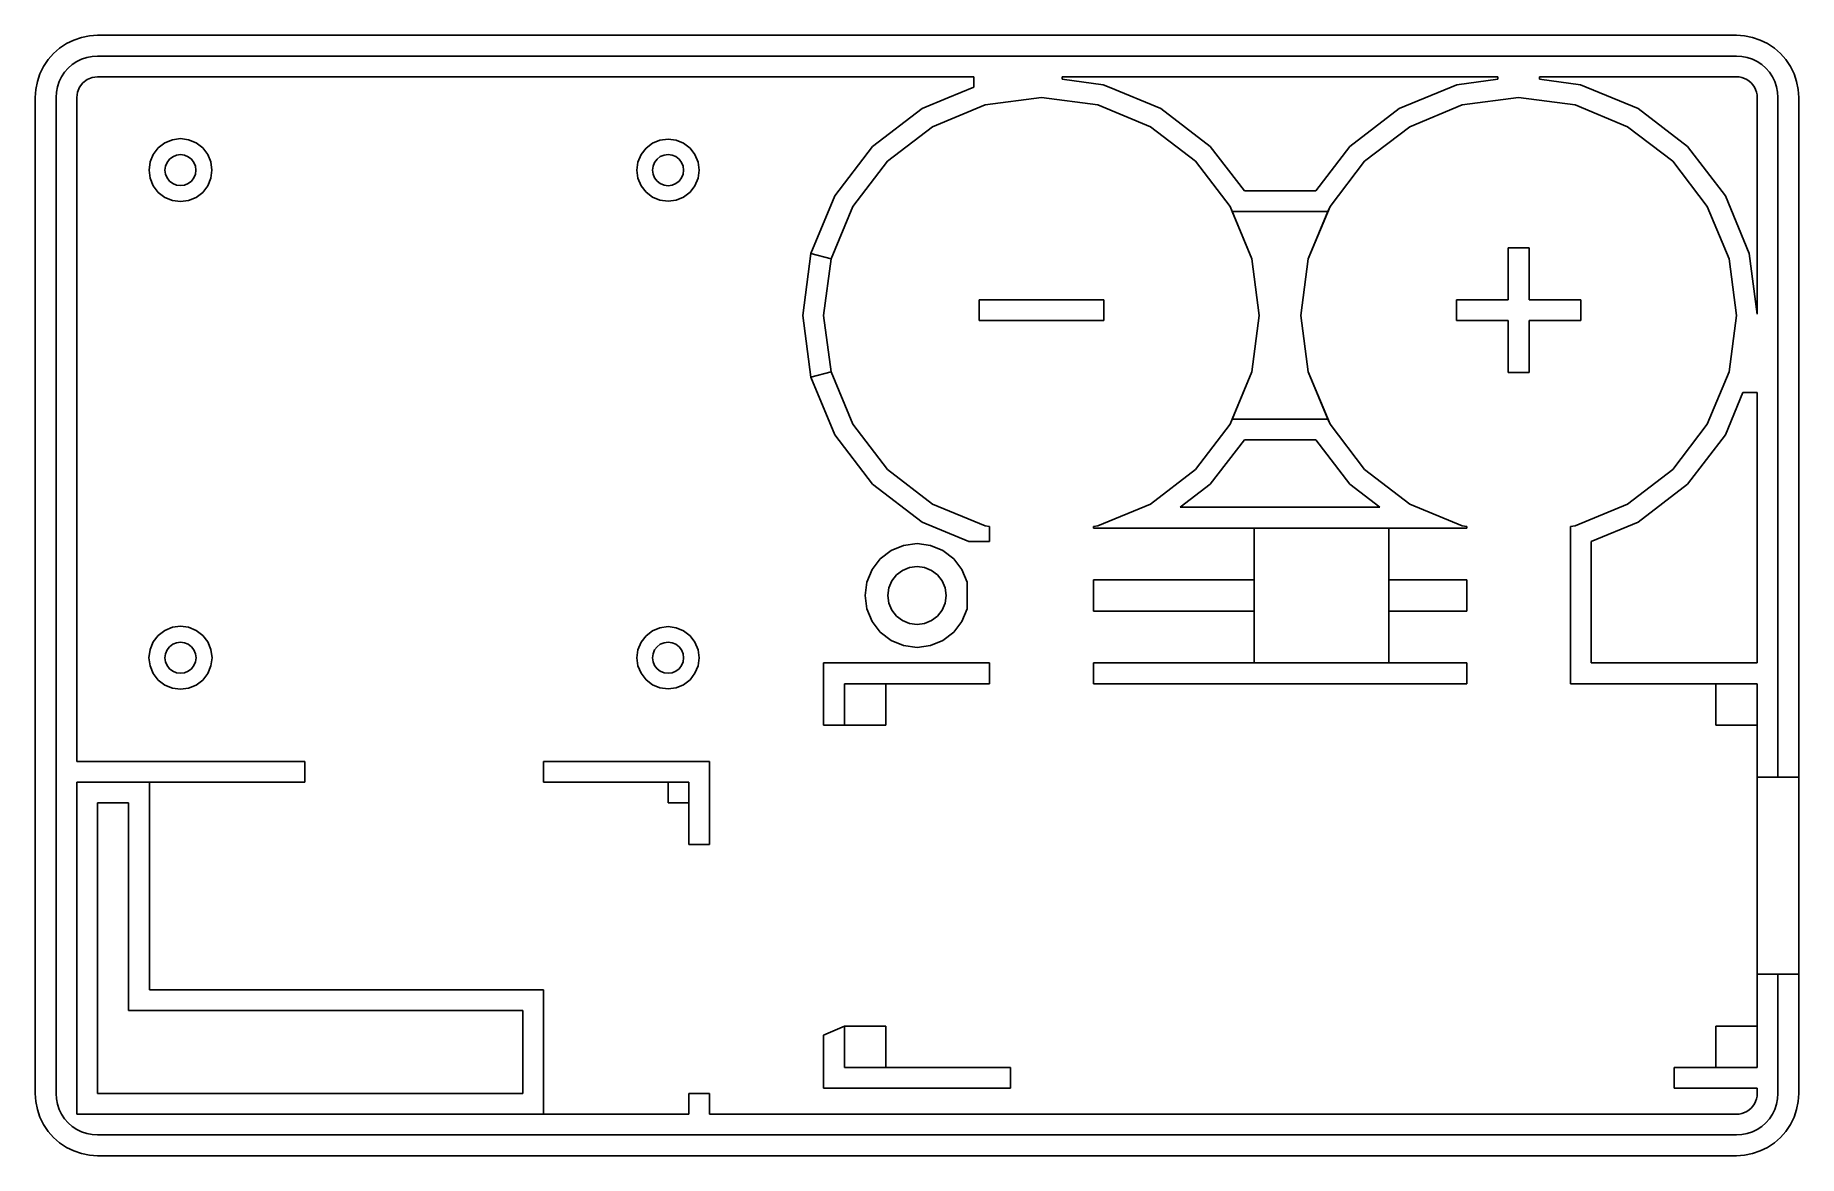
# Model space of a CAD drawing. Header units: metres. Extents: x 0 to 85, y 0 to 54.
import ezdxf

# ---------------------------------------------------------------- set-up
doc = ezdxf.new("R2010")
doc.units = ezdxf.units.M

msp = doc.modelspace()

# ---------------------------------------------------------------- linework, layer by layer
at = {"layer": 'Group#1'}
for points, invisible_edges in [([(1.174, 53.38, 8.5), (1.268, 52, 8.5), (1.5, 53.598, 8.5)], 3), ([(1.174, 0.62), (1.174, 53.38), (1.5, 53.598)], 13), ([(1.174, 0.62), (1.5, 53.598), (1.5, 0.402)], 3), ([(1.174, 53.38, 8.5), (1.5, 53.598), (1.174, 53.38)], 1), ([(1.5, 53.598), (1.174, 53.38, 8.5), (1.5, 53.598, 8.5)], 1), ([(1.5, 53.598, 8.5), (1.268, 52, 8.5), (1.413, 52.218, 8.5)], 13), ([(1.5, 53.598, 8.5), (1.413, 52.218, 8.5), (1.586, 52.414, 8.5)], 13), ([(1.5, 53.598, 8.5), (1.586, 52.414, 8.5), (1.852, 53.772, 8.5)], 3), ([(1.5, 0.402), (1.5, 53.598), (1.852, 53.772)], 13), ([(1.5, 0.402), (1.852, 53.772), (1.852, 0.228)], 3), ([(1.5, 53.598, 8.5), (1.852, 53.772), (1.5, 53.598)], 1), ([(1.852, 53.772), (1.5, 53.598, 8.5), (1.852, 53.772, 8.5)], 1), ([(1.852, 53.772, 8.5), (1.586, 52.414, 8.5), (1.782, 52.587, 8.5)], 13), ([(1.852, 53.772, 8.5), (1.782, 52.587, 8.5), (2, 52.732, 8.5)], 13), ([(1.852, 53.772, 8.5), (2, 52.732, 8.5), (2.224, 53.898, 8.5)], 3), ([(1.852, 53.772, 8.5), (2.224, 53.898), (1.852, 53.772)], 1), ([(2.224, 53.898), (1.852, 53.772, 8.5), (2.224, 53.898, 8.5)], 1), ([(1.852, 0.228), (1.852, 53.772), (2.224, 53.898)], 13), ([(1.852, 0.228), (2.224, 53.898), (2.224, 0.102)], 3), ([(2.224, 53.898, 8.5), (2, 52.732, 8.5), (2.235, 52.848, 8.5)], 13), ([(2.224, 53.898, 8.5), (2.235, 52.848, 8.5), (2.608, 53.974, 8.5)], 3), ([(2.224, 53.898, 8.5), (2.608, 53.974), (2.224, 53.898)], 1), ([(2.608, 53.974), (2.224, 53.898, 8.5), (2.608, 53.974, 8.5)], 1), ([(2.224, 0.102), (2.224, 53.898), (2.608, 53.974)], 13), ([(2.224, 0.102), (2.608, 53.974), (2.608, 0.026)], 3), ([(2.608, 53.974, 8.5), (2.235, 52.848, 8.5), (2.482, 52.932, 8.5)], 13), ([(2.608, 53.974, 8.5), (2.482, 52.932, 8.5), (2.739, 52.983, 8.5)], 13), ([(2.608, 53.974, 8.5), (2.739, 52.983, 8.5), (3, 54, 8.5)], 3), ([(2.608, 53.974, 8.5), (3, 54), (2.608, 53.974)], 1), ([(3, 54), (2.608, 53.974, 8.5), (3, 54, 8.5)], 1), ([(2.608, 0.026), (2.608, 53.974), (3, 54)], 13), ([(2.608, 0.026), (3, 54), (3, 0)], 3), ([(3, 54, 8.5), (2.739, 52.983, 8.5), (3, 53, 8.5)], 13), ([(3, 54, 8.5), (3, 53, 8.5), (82, 53, 8.5)], 13), ([(3, 54, 8.5), (82, 53, 8.5), (82, 54, 8.5)], 3), ([(3, 54, 8.5), (82, 54), (3, 54)], 1), ([(82, 54), (3, 54, 8.5), (82, 54, 8.5)], 1), ([(3, 0), (3, 54), (82, 54)], 13), ([(3, 0), (82, 54), (82, 0)], 3), ([(82, 54, 8.5), (82, 53, 8.5), (82.261, 52.983, 8.5)], 13), ([(82, 54, 8.5), (82.261, 52.983, 8.5), (82.392, 53.974, 8.5)], 3), ([(82, 0), (82, 54), (82.392, 0.026)], 3), ([(82.392, 0.026), (82, 54), (82.392, 53.974)], 13), ([(82, 54, 8.5), (82.392, 53.974), (82, 54)], 1), ([(82.392, 53.974), (82, 54, 8.5), (82.392, 53.974, 8.5)], 1), ([(82.392, 53.974, 8.5), (82.261, 52.983, 8.5), (82.518, 52.932, 8.5)], 13), ([(82.392, 53.974, 8.5), (82.518, 52.932, 8.5), (82.776, 53.898, 8.5)], 3), ([(82.392, 53.974, 8.5), (82.776, 53.898), (82.392, 53.974)], 1), ([(82.776, 53.898), (82.392, 53.974, 8.5), (82.776, 53.898, 8.5)], 1), ([(82.392, 0.026), (82.392, 53.974), (82.776, 53.898)], 13), ([(82.392, 0.026), (82.776, 53.898), (82.776, 0.102)], 3), ([(82.776, 53.898, 8.5), (82.518, 52.932, 8.5), (82.765, 52.848, 8.5)], 13), ([(82.776, 53.898, 8.5), (82.765, 52.848, 8.5), (83, 52.732, 8.5)], 13), ([(82.776, 53.898, 8.5), (83, 52.732, 8.5), (83.148, 53.772, 8.5)], 3), ([(82.776, 53.898, 8.5), (83.148, 53.772), (82.776, 53.898)], 1), ([(83.148, 53.772), (82.776, 53.898, 8.5), (83.148, 53.772, 8.5)], 1), ([(82.776, 0.102), (82.776, 53.898), (83.148, 53.772)], 13), ([(82.776, 0.102), (83.148, 53.772), (83.148, 0.228)], 3), ([(83.148, 53.772, 8.5), (83, 52.732, 8.5), (83.218, 52.587, 8.5)], 13), ([(83.148, 53.772, 8.5), (83.218, 52.587, 8.5), (83.5, 53.598, 8.5)], 3), ([(83.148, 0.228), (83.148, 53.772), (83.5, 0.402)], 3), ([(83.5, 0.402), (83.148, 53.772), (83.5, 53.598)], 13), ([(83.148, 53.772, 8.5), (83.5, 53.598), (83.148, 53.772)], 1), ([(83.5, 53.598), (83.148, 53.772, 8.5), (83.5, 53.598, 8.5)], 1), ([(83.5, 53.598, 8.5), (83.218, 52.587, 8.5), (83.414, 52.414, 8.5)], 13), ([(83.5, 53.598, 8.5), (83.414, 52.414, 8.5), (83.587, 52.218, 8.5)], 13), ([(83.5, 53.598, 8.5), (83.587, 52.218, 8.5), (83.826, 53.38, 8.5)], 3), ([(83.5, 0.402), (83.5, 53.598), (83.826, 53.38)], 13), ([(83.5, 53.598, 8.5), (83.826, 53.38), (83.5, 53.598)], 1), ([(83.826, 53.38), (83.5, 53.598, 8.5), (83.826, 53.38, 8.5)], 1), ([(0.402, 52.5, 8.5), (0.62, 1.174, 8.5), (0.62, 52.826, 8.5)], 3), ([(0.62, 52.826, 8.5), (0.402, 52.5), (0.402, 52.5, 8.5)], 1), ([(0.402, 52.5), (0.62, 52.826, 8.5), (0.62, 52.826)], 1), ([(0.402, 1.5), (0.402, 52.5), (0.62, 52.826)], 13), ([(0.402, 1.5), (0.62, 52.826), (0.62, 1.174)], 3), ([(0.62, 52.826, 8.5), (0.879, 0.879, 8.5), (0.879, 53.121, 8.5)], 3), ([(0.879, 53.121, 8.5), (0.62, 52.826), (0.62, 52.826, 8.5)], 1), ([(0.62, 52.826), (0.879, 53.121, 8.5), (0.879, 53.121)], 1), ([(0.62, 1.174), (0.62, 52.826), (0.879, 53.121)], 13), ([(0.62, 1.174), (0.879, 53.121), (0.879, 0.879)], 3), ([(0.62, 52.826, 8.5), (0.62, 1.174, 8.5), (0.879, 0.879, 8.5)], 13), ([(0.879, 53.121, 8.5), (1.017, 51.261, 8.5), (1.174, 53.38, 8.5)], 3), ([(0.879, 53.121, 8.5), (1.174, 53.38), (0.879, 53.121)], 1), ([(1.174, 53.38), (0.879, 53.121, 8.5), (1.174, 53.38, 8.5)], 1), ([(1.174, 0.62), (0.879, 53.121), (1.174, 53.38)], 13), ([(0.879, 53.121, 8.5), (0.879, 0.879, 8.5), (1, 3, 8.5)], 15), ([(1.017, 51.261, 8.5), (0.879, 53.121, 8.5), (1, 51, 8.5)], 3), ([(1, 51, 8.5), (0.879, 53.121, 8.5), (1, 3, 8.5)], 3), ([(0.879, 0.879), (0.879, 53.121), (1.174, 0.62)], 3), ([(1.174, 53.38, 8.5), (1.017, 51.261, 8.5), (1.068, 51.518, 8.5)], 13), ([(1.174, 53.38, 8.5), (1.068, 51.518, 8.5), (1.152, 51.765, 8.5)], 13), ([(1.174, 53.38, 8.5), (1.152, 51.765, 8.5), (1.268, 52, 8.5)], 13), ([(2, 52.732, 8.5), (1.782, 52.587, 5), (2, 52.732, 5)], 1), ([(1.782, 52.587, 5), (2, 52.732, 8.5), (1.782, 52.587, 8.5)], 1), ([(2, 51, 5), (2, 52.732, 5), (1.782, 52.587, 5)], 13), ([(2.235, 52.848, 8.5), (2, 52.732, 5), (2.235, 52.848, 5)], 1), ([(2, 52.732, 5), (2.235, 52.848, 8.5), (2, 52.732, 8.5)], 1), ([(2, 52.732, 5), (2.034, 51.259, 5), (2.235, 52.848, 5)], 3), ([(2, 52.732, 5), (2, 51, 5), (2.034, 51.259, 5)], 13), ([(2.235, 52.848, 5), (2.034, 51.259, 5), (2.134, 51.5, 5)], 13), ([(2.235, 52.848, 5), (2.134, 51.5, 5), (2.293, 51.707, 5)], 13), ([(2.482, 52.932, 8.5), (2.235, 52.848, 5), (2.482, 52.932, 5)], 1), ([(2.235, 52.848, 5), (2.482, 52.932, 8.5), (2.235, 52.848, 8.5)], 1), ([(2.235, 52.848, 5), (2.293, 51.707, 5), (2.482, 52.932, 5)], 3), ([(2.482, 52.932, 5), (2.293, 51.707, 5), (2.5, 51.866, 5)], 13), ([(2.739, 52.983, 8.5), (2.482, 52.932, 5), (2.739, 52.983, 5)], 1), ([(2.482, 52.932, 5), (2.739, 52.983, 8.5), (2.482, 52.932, 8.5)], 1), ([(2.482, 52.932, 5), (2.5, 51.866, 5), (2.739, 52.983, 5)], 3), ([(2.739, 52.983, 5), (2.5, 51.866, 5), (2.741, 51.966, 5)], 13), ([(3, 53, 8.5), (2.739, 52.983, 5), (3, 53, 5)], 1), ([(2.739, 52.983, 5), (3, 53, 8.5), (2.739, 52.983, 8.5)], 1), ([(2.739, 52.983, 5), (2.741, 51.966, 5), (3, 53, 5)], 3), ([(3, 53, 5), (2.741, 51.966, 5), (3, 52, 5)], 13), ([(82, 53, 8.5), (3, 53, 5), (82, 53, 5)], 1), ([(3, 53, 5), (82, 53, 8.5), (3, 53, 8.5)], 1), ([(3, 53, 5), (3, 52, 5), (45.24, 52, 5)], 13), ([(3, 53, 5), (45.24, 52, 5), (82, 53, 5)], 3), ([(82, 53, 5), (45.24, 52, 5), (49.5, 52, 5)], 15), ([(82, 53, 5), (49.5, 52, 5), (70.5, 52, 5)], 13), ([(82, 53, 5), (70.5, 52, 5), (72.5, 52, 5)], 15), ([(82, 53, 5), (72.5, 52, 5), (82, 52, 5)], 13), ([(82.261, 52.983, 8.5), (82, 53, 5), (82.261, 52.983, 5)], 1), ([(82, 53, 5), (82.261, 52.983, 8.5), (82, 53, 8.5)], 1), ([(82, 53, 5), (82, 52, 5), (82.131, 51.991, 5)], 13), ([(82, 53, 5), (82.131, 51.991, 5), (82.261, 52.983, 5)], 3), ([(82.261, 52.983, 5), (82.131, 51.991, 5), (82.259, 51.966, 5)], 13), ([(82.261, 52.983, 5), (82.259, 51.966, 5), (82.383, 51.924, 5)], 13), ([(82.518, 52.932, 8.5), (82.261, 52.983, 5), (82.518, 52.932, 5)], 1), ([(82.261, 52.983, 5), (82.518, 52.932, 8.5), (82.261, 52.983, 8.5)], 1), ([(82.261, 52.983, 5), (82.383, 51.924, 5), (82.518, 52.932, 5)], 3), ([(82.518, 52.932, 5), (82.383, 51.924, 5), (82.5, 51.866, 5)], 13), ([(82.518, 52.932, 5), (82.5, 51.866, 5), (82.609, 51.793, 5)], 13), ([(82.765, 52.848, 8.5), (82.518, 52.932, 5), (82.765, 52.848, 5)], 1), ([(82.518, 52.932, 5), (82.765, 52.848, 8.5), (82.518, 52.932, 8.5)], 1), ([(82.518, 52.932, 5), (82.609, 51.793, 5), (82.765, 52.848, 5)], 3), ([(82.765, 52.848, 5), (82.609, 51.793, 5), (82.707, 51.707, 5)], 13), ([(82.765, 52.848, 5), (82.707, 51.707, 5), (82.793, 51.609, 5)], 13), ([(83, 52.732, 8.5), (82.765, 52.848, 5), (83, 52.732, 5)], 1), ([(82.765, 52.848, 5), (83, 52.732, 8.5), (82.765, 52.848, 8.5)], 1), ([(82.765, 52.848, 5), (82.793, 51.609, 5), (83, 52.732, 5)], 3), ([(83, 52.732, 5), (82.793, 51.609, 5), (82.866, 51.5, 5)], 13), ([(83, 52.732, 5), (82.866, 51.5, 5), (82.924, 51.383, 5)], 13), ([(83, 52.732, 5), (82.924, 51.383, 5), (82.966, 51.259, 5)], 13), ([(83, 52.732, 5), (82.966, 51.259, 5), (82.991, 51.131, 5)], 13), ([(83, 52.732, 5), (82.991, 51.131, 5), (83, 51, 5)], 13), ([(83.218, 52.587, 8.5), (83, 52.732, 5), (83.218, 52.587, 5)], 1), ([(83, 52.732, 5), (83.218, 52.587, 8.5), (83, 52.732, 8.5)], 1), ([(83, 52.732, 5), (83, 51, 5), (83.218, 52.587, 5)], 3), ([(83.5, 0.402), (83.826, 53.38), (83.826, 0.62)], 3), ([(83.826, 53.38, 8.5), (83.587, 52.218, 8.5), (83.732, 52, 8.5)], 13), ([(83.826, 53.38, 8.5), (83.732, 52, 8.5), (83.848, 51.765, 8.5)], 13), ([(83.826, 53.38, 8.5), (83.848, 51.765, 8.5), (84.121, 53.121, 8.5)], 3), ([(83.826, 0.62), (83.826, 53.38), (84.121, 0.879)], 3), ([(84.121, 0.879), (83.826, 53.38), (84.121, 53.121)], 13), ([(83.826, 53.38, 8.5), (84.121, 53.121), (83.826, 53.38)], 1), ([(84.121, 53.121), (83.826, 53.38, 8.5), (84.121, 53.121, 8.5)], 1), ([(84.121, 53.121, 8.5), (83.848, 51.765, 8.5), (83.932, 51.518, 8.5)], 13), ([(84.121, 53.121, 8.5), (83.932, 51.518, 8.5), (83.983, 51.261, 8.5)], 13), ([(84.121, 53.121, 8.5), (83.983, 51.261, 8.5), (84, 51, 8.5)], 13), ([(84, 51, 8.5), (85, 18.25, 8.5), (84.121, 53.121, 8.5)], 15), ([(84.121, 53.121, 8.5), (85, 18.25, 8.5), (84.38, 52.826, 8.5)], 3), ([(84.121, 0.879), (84.121, 53.121), (84.38, 52.826)], 13), ([(84.121, 53.121), (84.38, 52.826, 8.5), (84.38, 52.826)], 1), ([(84.38, 52.826, 8.5), (84.121, 53.121), (84.121, 53.121, 8.5)], 1), ([(84.121, 0.879), (84.38, 52.826), (84.38, 1.174)], 3), ([(84.38, 52.826, 8.5), (85, 18.25, 8.5), (84.598, 52.5, 8.5)], 3), ([(84.38, 52.826), (84.598, 52.5, 8.5), (84.598, 52.5)], 1), ([(84.598, 52.5, 8.5), (84.38, 52.826), (84.38, 52.826, 8.5)], 1), ([(84.38, 1.174), (84.38, 52.826), (84.598, 52.5)], 13), ([(0.102, 51.776, 8.5), (0.228, 1.852, 8.5), (0.228, 52.148, 8.5)], 3), ([(0.228, 52.148, 8.5), (0.102, 51.776), (0.102, 51.776, 8.5)], 1), ([(0.102, 51.776), (0.228, 52.148, 8.5), (0.228, 52.148)], 1), ([(0.102, 2.224), (0.102, 51.776), (0.228, 52.148)], 13), ([(0.102, 2.224), (0.228, 52.148), (0.228, 1.852)], 3), ([(0.228, 52.148, 8.5), (0.402, 1.5, 8.5), (0.402, 52.5, 8.5)], 3), ([(0.228, 1.852), (0.228, 52.148), (0.402, 52.5)], 13), ([(0.228, 1.852), (0.402, 52.5), (0.402, 1.5)], 3), ([(0.402, 52.5, 8.5), (0.228, 52.148), (0.228, 52.148, 8.5)], 1), ([(0.228, 52.148), (0.402, 52.5, 8.5), (0.402, 52.5)], 1), ([(0.228, 52.148, 8.5), (0.228, 1.852, 8.5), (0.402, 1.5, 8.5)], 13), ([(0.402, 52.5, 8.5), (0.402, 1.5, 8.5), (0.62, 1.174, 8.5)], 13), ([(1.268, 52, 5), (1.152, 51.765, 8.5), (1.152, 51.765, 5)], 1), ([(1.152, 51.765, 8.5), (1.268, 52, 5), (1.268, 52, 8.5)], 1), ([(1.152, 51.765, 5), (1.268, 2, 5), (1.268, 52, 5)], 3), ([(1.413, 52.218, 5), (1.268, 52, 8.5), (1.268, 52, 5)], 1), ([(1.268, 52, 8.5), (1.413, 52.218, 5), (1.413, 52.218, 8.5)], 1), ([(1.268, 52, 5), (1.413, 1.782, 5), (1.413, 52.218, 5)], 3), ([(1.268, 52, 5), (1.268, 2, 5), (1.413, 1.782, 5)], 13), ([(1.586, 52.414, 5), (1.413, 52.218, 8.5), (1.413, 52.218, 5)], 1), ([(1.413, 52.218, 8.5), (1.586, 52.414, 5), (1.586, 52.414, 8.5)], 1), ([(1.413, 52.218, 5), (1.586, 1.586, 5), (1.586, 52.414, 5)], 3), ([(1.413, 52.218, 5), (1.413, 1.782, 5), (1.586, 1.586, 5)], 13), ([(1.782, 52.587, 8.5), (1.586, 52.414, 5), (1.782, 52.587, 5)], 1), ([(1.586, 52.414, 5), (1.782, 52.587, 8.5), (1.586, 52.414, 8.5)], 1), ([(1.586, 52.414, 5), (1.782, 1.413, 5), (1.782, 52.587, 5)], 3), ([(1.586, 52.414, 5), (1.586, 1.586, 5), (1.782, 1.413, 5)], 13), ([(1.782, 52.587, 5), (1.782, 1.413, 5), (2, 1.268, 5)], 13), ([(1.782, 52.587, 5), (2, 1.268, 5), (2, 51, 5)], 15), ([(2.293, 51.707, 1), (5.481, 24, 1), (2.5, 51.866, 1)], 3), ([(2.5, 51.866, 5), (2.293, 51.707, 1), (2.5, 51.866, 1)], 1), ([(2.293, 51.707, 1), (2.5, 51.866, 5), (2.293, 51.707, 5)], 1), ([(2.5, 51.866, 1), (5.481, 24, 1), (2.741, 51.966, 1)], 3), ([(2.741, 51.966, 5), (2.5, 51.866, 1), (2.741, 51.966, 1)], 1), ([(2.5, 51.866, 1), (2.741, 51.966, 5), (2.5, 51.866, 5)], 1), ([(2.741, 51.966, 1), (5.481, 24, 1), (3, 52, 1)], 3), ([(3, 52, 5), (2.741, 51.966, 1), (3, 52, 1)], 1), ([(2.741, 51.966, 1), (3, 52, 5), (2.741, 51.966, 5)], 1), ([(3, 52, 1), (7, 49.017, 1), (45.24, 52, 1)], 3), ([(7, 49.017, 1), (3, 52, 1), (6.607, 48.965, 1)], 3), ([(6.607, 48.965, 1), (3, 52, 1), (6.241, 48.814, 1)], 3), ([(6.241, 48.814, 1), (3, 52, 1), (5.927, 48.573, 1)], 3), ([(5.927, 48.573, 1), (3, 52, 1), (5.686, 48.258, 1)], 3), ([(5.686, 48.258, 1), (3, 52, 1), (5.535, 47.893, 1)], 3), ([(5.535, 47.893, 1), (3, 52, 1), (5.483, 47.5, 1)], 3), ([(5.483, 47.5, 1), (3, 52, 1), (5.481, 24, 1)], 15), ([(45.24, 52, 5), (3, 52, 1), (45.24, 52, 1)], 1), ([(3, 52, 1), (45.24, 52, 5), (3, 52, 5)], 1), ([(45.24, 52, 1), (7, 49.017, 1), (7.393, 48.965, 1)], 13), ([(45.24, 52, 1), (7.393, 48.965, 1), (7.758, 48.814, 1)], 13), ([(45.24, 52, 1), (7.758, 48.814, 1), (8.073, 48.573, 1)], 13), ([(45.24, 52, 1), (8.073, 48.573, 1), (8.314, 48.258, 1)], 13), ([(45.24, 52, 1), (8.314, 48.258, 1), (8.465, 47.893, 1)], 13), ([(45.24, 52, 1), (8.465, 47.893, 1), (8.517, 47.5, 1)], 13), ([(45.24, 52, 1), (8.517, 47.5, 1), (30.112, 48.949, 1)], 15), ([(45.24, 52, 1), (30.112, 48.949, 1), (30.5, 49, 1)], 13), ([(45.24, 52, 1), (30.5, 49, 1), (30.888, 48.949, 1)], 13), ([(45.24, 52, 1), (30.888, 48.949, 1), (31.25, 48.799, 1)], 13), ([(45.24, 52, 1), (31.25, 48.799, 1), (31.561, 48.561, 1)], 13), ([(45.24, 52, 1), (31.561, 48.561, 1), (31.799, 48.25, 1)], 13), ([(45.24, 52, 1), (31.799, 48.25, 1), (31.949, 47.888, 1)], 13), ([(45.24, 52, 1), (31.949, 47.888, 1), (32, 47.5, 1)], 13), ([(45.24, 52, 1), (32, 47.5, 1), (42.746, 50.467, 1)], 15), ([(45.24, 52, 1), (42.746, 50.467, 1), (43.993, 50.983, 1)], 13), ([(45.24, 52, 1), (43.993, 50.983, 1), (45.24, 51.5, 1)], 1), ([(45.24, 51.5, 5), (45.24, 52, 1), (45.24, 51.5, 1)], 1), ([(45.24, 52, 1), (45.24, 51.5, 5), (45.24, 52, 5)], 1), ([(49.5, 52, 5), (45.24, 52, 5), (45.782, 50.642, 5)], 15), ([(45.24, 51.5, 5), (45.782, 50.642, 5), (45.24, 52, 5)], 3), ([(49.5, 52, 5), (45.782, 50.642, 5), (48.5, 51, 5)], 13), ([(49.5, 52, 5), (48.5, 51, 5), (49.5, 51.877, 5)], 3), ([(51.218, 50.642, 5), (49.5, 51.877, 5), (48.5, 51, 5)], 3), ([(70.5, 52, 1), (49.5, 52, 5), (49.5, 52, 1)], 1), ([(49.5, 52, 5), (70.5, 52, 1), (70.5, 52, 5)], 1), ([(51.479, 51.616, 1), (49.5, 52, 1), (49.5, 51.877, 1)], 1), ([(49.5, 52, 1), (51.479, 51.616, 1), (70.5, 52, 1)], 3), ([(49.5, 52, 1), (49.5, 51.877, 5), (49.5, 51.877, 1)], 1), ([(49.5, 51.877, 5), (49.5, 52, 1), (49.5, 52, 5)], 1), ([(49.5, 51.877, 5), (51.479, 51.616, 1), (49.5, 51.877, 1)], 1), ([(51.479, 51.616, 1), (49.5, 51.877, 5), (51.479, 51.616, 5)], 1), ([(49.5, 51.877, 5), (51.218, 50.642, 5), (51.479, 51.616, 5)], 3), ([(70.5, 52, 1), (51.479, 51.616, 1), (51.76, 51.5, 1)], 13), ([(70.5, 52, 1), (51.76, 51.5, 1), (54.254, 50.467, 1)], 13), ([(70.5, 52, 1), (54.254, 50.467, 1), (68.521, 51.616, 1)], 15), ([(70.5, 52, 1), (68.521, 51.616, 1), (70.5, 51.877, 1)], 1), ([(68.521, 51.616, 5), (70.5, 51.877, 1), (68.521, 51.616, 1)], 1), ([(70.5, 51.877, 1), (68.521, 51.616, 5), (70.5, 51.877, 5)], 1), ([(68.521, 51.616, 5), (68.782, 50.642, 5), (70.5, 51.877, 5)], 3), ([(70.5, 51.877, 5), (68.782, 50.642, 5), (71.5, 51, 5)], 13), ([(70.5, 52, 5), (70.5, 51.877, 1), (70.5, 51.877, 5)], 1), ([(70.5, 51.877, 1), (70.5, 52, 5), (70.5, 52, 1)], 1), ([(72.5, 52, 5), (70.5, 52, 5), (71.5, 51, 5)], 15), ([(70.5, 51.877, 5), (71.5, 51, 5), (70.5, 52, 5)], 3), ([(72.5, 52, 5), (71.5, 51, 5), (72.5, 51.877, 5)], 3), ([(74.218, 50.642, 5), (72.5, 51.877, 5), (71.5, 51, 5)], 3), ([(74.479, 51.616, 1), (72.5, 52, 1), (72.5, 51.877, 1)], 1), ([(72.5, 52, 1), (74.479, 51.616, 1), (82, 52, 1)], 3), ([(82, 52, 5), (72.5, 52, 1), (82, 52, 1)], 1), ([(72.5, 52, 1), (82, 52, 5), (72.5, 52, 5)], 1), ([(72.5, 52, 1), (72.5, 51.877, 5), (72.5, 51.877, 1)], 1), ([(72.5, 51.877, 5), (72.5, 52, 1), (72.5, 52, 5)], 1), ([(72.5, 51.877, 5), (74.479, 51.616, 1), (72.5, 51.877, 1)], 1), ([(74.479, 51.616, 1), (72.5, 51.877, 5), (74.479, 51.616, 5)], 1), ([(72.5, 51.877, 5), (74.218, 50.642, 5), (74.479, 51.616, 5)], 3), ([(82, 52, 1), (74.479, 51.616, 1), (77.254, 50.467, 1)], 13), ([(82, 52, 1), (77.254, 50.467, 1), (79.638, 48.638, 1)], 13), ([(82, 52, 1), (79.638, 48.638, 1), (81.467, 46.254, 1)], 13), ([(82, 52, 1), (81.467, 46.254, 1), (82.616, 43.479, 1)], 13), ([(82, 52, 1), (82.616, 43.479, 1), (82.131, 51.991, 1)], 3), ([(82.131, 51.991, 5), (82, 52, 1), (82.131, 51.991, 1)], 1), ([(82, 52, 1), (82.131, 51.991, 5), (82, 52, 5)], 1), ([(82.131, 51.991, 1), (82.616, 43.479, 1), (82.259, 51.966, 1)], 3), ([(82.259, 51.966, 5), (82.131, 51.991, 1), (82.259, 51.966, 1)], 1), ([(82.131, 51.991, 1), (82.259, 51.966, 5), (82.131, 51.991, 5)], 1), ([(82.259, 51.966, 1), (82.616, 43.479, 1), (82.383, 51.924, 1)], 3), ([(82.383, 51.924, 5), (82.259, 51.966, 1), (82.383, 51.924, 1)], 1), ([(82.259, 51.966, 1), (82.383, 51.924, 5), (82.259, 51.966, 5)], 1), ([(82.383, 51.924, 1), (82.616, 43.479, 1), (82.5, 51.866, 1)], 3), ([(82.5, 51.866, 5), (82.383, 51.924, 1), (82.5, 51.866, 1)], 1), ([(82.383, 51.924, 1), (82.5, 51.866, 5), (82.383, 51.924, 5)], 1), ([(82.5, 51.866, 1), (82.616, 43.479, 1), (82.609, 51.793, 1)], 3), ([(82.609, 51.793, 5), (82.5, 51.866, 1), (82.609, 51.793, 1)], 1), ([(82.5, 51.866, 1), (82.609, 51.793, 5), (82.5, 51.866, 5)], 1), ([(83, 51, 5), (84, 18.25, 5), (83.218, 52.587, 5)], 15), ([(83.414, 52.414, 8.5), (83.218, 52.587, 5), (83.414, 52.414, 5)], 1), ([(83.218, 52.587, 5), (83.414, 52.414, 8.5), (83.218, 52.587, 8.5)], 1), ([(83.218, 52.587, 5), (84, 18.25, 5), (83.414, 52.414, 5)], 3), ([(83.414, 52.414, 8.5), (83.587, 52.218, 5), (83.587, 52.218, 8.5)], 1), ([(83.587, 52.218, 5), (83.414, 52.414, 8.5), (83.414, 52.414, 5)], 1), ([(83.414, 52.414, 5), (84, 18.25, 5), (83.587, 52.218, 5)], 3), ([(83.587, 52.218, 8.5), (83.732, 52, 5), (83.732, 52, 8.5)], 1), ([(83.732, 52, 5), (83.587, 52.218, 8.5), (83.587, 52.218, 5)], 1), ([(83.587, 52.218, 5), (84, 18.25, 5), (83.732, 52, 5)], 3), ([(83.732, 52, 8.5), (83.848, 51.765, 5), (83.848, 51.765, 8.5)], 1), ([(83.848, 51.765, 5), (83.732, 52, 8.5), (83.732, 52, 5)], 1), ([(83.732, 52, 5), (84, 18.25, 5), (83.848, 51.765, 5)], 3), ([(84.38, 1.174), (84.598, 52.5), (84.598, 1.5)], 3), ([(84.598, 52.5, 8.5), (85, 18.25, 8.5), (84.772, 52.148, 8.5)], 3), ([(84.598, 1.5), (84.598, 52.5), (84.772, 52.148)], 13), ([(84.598, 52.5), (84.772, 52.148, 8.5), (84.772, 52.148)], 1), ([(84.772, 52.148, 8.5), (84.598, 52.5), (84.598, 52.5, 8.5)], 1), ([(84.598, 1.5), (84.772, 52.148), (84.772, 1.852)], 3), ([(84.772, 52.148, 8.5), (85, 18.25, 8.5), (84.898, 51.776, 8.5)], 3), ([(84.772, 52.148), (84.898, 51.776, 8.5), (84.898, 51.776)], 1), ([(84.898, 51.776, 8.5), (84.772, 52.148), (84.772, 52.148, 8.5)], 1), ([(84.772, 1.852), (84.772, 52.148), (84.898, 51.776)], 13), ([(0, 51, 8.5), (0.026, 2.608, 8.5), (0.026, 51.392, 8.5)], 3), ([(0.026, 51.392), (0, 3), (0, 51)], 1), ([(0, 3), (0.026, 51.392), (0.026, 2.608)], 3), ([(0.026, 51.392, 8.5), (0, 51), (0, 51, 8.5)], 1), ([(0, 51), (0.026, 51.392, 8.5), (0.026, 51.392)], 1), ([(0.026, 2.608, 8.5), (0, 51, 8.5), (0, 3, 8.5)], 1), ([(0, 51, 8.5), (0, 3), (0, 3, 8.5)], 1), ([(0, 3), (0, 51, 8.5), (0, 51)], 1), ([(0.026, 51.392, 8.5), (0.102, 2.224, 8.5), (0.102, 51.776, 8.5)], 3), ([(0.102, 51.776, 8.5), (0.026, 51.392), (0.026, 51.392, 8.5)], 1), ([(0.026, 51.392), (0.102, 51.776, 8.5), (0.102, 51.776)], 1), ([(0.026, 2.608), (0.026, 51.392), (0.102, 51.776)], 13), ([(0.026, 2.608), (0.102, 51.776), (0.102, 2.224)], 3), ([(0.026, 51.392, 8.5), (0.026, 2.608, 8.5), (0.102, 2.224, 8.5)], 13), ([(0.102, 51.776, 8.5), (0.102, 2.224, 8.5), (0.228, 1.852, 8.5)], 13), ([(1.017, 51.261, 5), (1, 51, 8.5), (1, 51, 5)], 1), ([(1, 51, 8.5), (1.017, 51.261, 5), (1.017, 51.261, 8.5)], 1), ([(1, 51, 5), (1.017, 2.739, 5), (1.017, 51.261, 5)], 3), ([(1, 51, 5), (1, 3, 8.5), (1, 3, 5)], 1), ([(1, 3, 8.5), (1, 51, 5), (1, 51, 8.5)], 1), ([(1.017, 2.739, 5), (1, 51, 5), (1, 3, 5)], 1), ([(1.068, 51.518, 5), (1.017, 51.261, 8.5), (1.017, 51.261, 5)], 1), ([(1.017, 51.261, 8.5), (1.068, 51.518, 5), (1.068, 51.518, 8.5)], 1), ([(1.017, 51.261, 5), (1.068, 2.482, 5), (1.068, 51.518, 5)], 3), ([(1.017, 51.261, 5), (1.017, 2.739, 5), (1.068, 2.482, 5)], 13), ([(1.152, 51.765, 5), (1.068, 51.518, 8.5), (1.068, 51.518, 5)], 1), ([(1.068, 51.518, 8.5), (1.152, 51.765, 5), (1.152, 51.765, 8.5)], 1), ([(1.068, 51.518, 5), (1.152, 2.235, 5), (1.152, 51.765, 5)], 3), ([(1.068, 51.518, 5), (1.068, 2.482, 5), (1.152, 2.235, 5)], 13), ([(1.152, 51.765, 5), (1.152, 2.235, 5), (1.268, 2, 5)], 13), ([(2, 19, 1), (2.034, 51.259, 1), (2, 51, 1)], 1), ([(2.034, 51.259, 1), (2, 19, 1), (5.481, 24, 1)], 15), ([(2.034, 51.259, 1), (2, 51, 5), (2, 51, 1)], 1), ([(2, 51, 5), (2.034, 51.259, 1), (2.034, 51.259, 5)], 1), ([(2, 19, 5), (2, 51, 1), (2, 51, 5)], 1), ([(2, 51, 5), (2, 1.268, 5), (2, 18, 5)], 15), ([(2, 51, 5), (2, 18, 5), (2, 19, 5)], 3), ([(2.034, 51.259, 1), (5.481, 24, 1), (2.134, 51.5, 1)], 3), ([(2.134, 51.5, 1), (2.034, 51.259, 5), (2.034, 51.259, 1)], 1), ([(2.034, 51.259, 5), (2.134, 51.5, 1), (2.134, 51.5, 5)], 1), ([(2.134, 51.5, 1), (5.481, 24, 1), (2.293, 51.707, 1)], 3), ([(2.293, 51.707, 1), (2.134, 51.5, 5), (2.134, 51.5, 1)], 1), ([(2.134, 51.5, 5), (2.293, 51.707, 1), (2.293, 51.707, 5)], 1), ([(45.24, 51.5, 5), (43.993, 50.983, 1), (42.746, 50.467, 1)], 13), ([(45.24, 51.5, 5), (42.746, 50.467, 1), (42.746, 50.467, 5)], 13), ([(45.24, 51.5, 5), (42.746, 50.467, 5), (43.993, 50.983, 5)], 1), ([(43.993, 50.983, 1), (45.24, 51.5, 5), (45.24, 51.5, 1)], 1), ([(43.993, 50.983, 5), (45.782, 50.642, 5), (45.24, 51.5, 5)], 3), ([(48.5, 51, 5), (45.782, 50.642, 1), (48.5, 51, 1)], 1), ([(45.782, 50.642, 1), (48.5, 51, 5), (45.782, 50.642, 5)], 1), ([(45.782, 50.642, 1), (51.5, 41.25, 1), (48.5, 51, 1)], 3), ([(51.218, 50.642, 5), (48.5, 51, 1), (51.218, 50.642, 1)], 1), ([(48.5, 51, 1), (51.218, 50.642, 5), (48.5, 51, 5)], 1), ([(48.5, 51, 1), (51.5, 41.25, 1), (51.218, 50.642, 1)], 3), ([(51.479, 51.616, 5), (51.218, 50.642, 5), (53.75, 49.593, 5)], 13), ([(51.479, 51.616, 5), (51.76, 51.5, 1), (51.479, 51.616, 1)], 1), ([(51.76, 51.5, 1), (51.479, 51.616, 5), (54.254, 50.467, 1)], 3), ([(54.254, 50.467, 1), (51.479, 51.616, 5), (54.254, 50.467, 5)], 3), ([(54.254, 50.467, 5), (51.479, 51.616, 5), (51.76, 51.5, 5)], 1), ([(51.479, 51.616, 5), (53.75, 49.593, 5), (51.76, 51.5, 5)], 3), ([(51.76, 51.5, 5), (53.75, 49.593, 5), (54.254, 50.467, 5)], 3), ([(68.521, 51.616, 1), (54.254, 50.467, 1), (56.638, 48.638, 1)], 13), ([(68.521, 51.616, 1), (56.638, 48.638, 1), (65.746, 50.467, 1)], 3), ([(65.746, 50.467, 5), (68.521, 51.616, 1), (65.746, 50.467, 1)], 1), ([(68.521, 51.616, 1), (65.746, 50.467, 5), (68.521, 51.616, 5)], 1), ([(65.746, 50.467, 5), (66.25, 49.593, 5), (68.521, 51.616, 5)], 3), ([(68.521, 51.616, 5), (66.25, 49.593, 5), (68.782, 50.642, 5)], 13), ([(71.5, 51, 5), (68.782, 50.642, 1), (71.5, 51, 1)], 1), ([(68.782, 50.642, 1), (71.5, 51, 5), (68.782, 50.642, 5)], 1), ([(68.782, 50.642, 1), (71, 43.75, 1), (71.5, 51, 1)], 3), ([(71.5, 51, 1), (71, 43.75, 1), (72, 43.75, 1)], 13), ([(74.218, 50.642, 5), (71.5, 51, 1), (74.218, 50.642, 1)], 1), ([(71.5, 51, 1), (74.218, 50.642, 5), (71.5, 51, 5)], 1), ([(71.5, 51, 1), (72, 43.75, 1), (74.218, 50.642, 1)], 3), ([(74.479, 51.616, 5), (74.218, 50.642, 5), (76.75, 49.593, 5)], 13), ([(74.479, 51.616, 5), (77.254, 50.467, 1), (74.479, 51.616, 1)], 1), ([(77.254, 50.467, 1), (74.479, 51.616, 5), (77.254, 50.467, 5)], 1), ([(74.479, 51.616, 5), (76.75, 49.593, 5), (77.254, 50.467, 5)], 3), ([(82.609, 51.793, 1), (82.616, 43.479, 1), (82.707, 51.707, 1)], 3), ([(82.707, 51.707, 5), (82.609, 51.793, 1), (82.707, 51.707, 1)], 1), ([(82.609, 51.793, 1), (82.707, 51.707, 5), (82.609, 51.793, 5)], 1), ([(82.707, 51.707, 1), (82.616, 43.479, 1), (83, 40.566, 1)], 13), ([(82.707, 51.707, 5), (82.793, 51.609, 1), (82.793, 51.609, 5)], 1), ([(82.793, 51.609, 1), (82.707, 51.707, 5), (82.707, 51.707, 1)], 1), ([(82.707, 51.707, 1), (83, 40.566, 1), (82.793, 51.609, 1)], 3), ([(82.793, 51.609, 5), (82.866, 51.5, 1), (82.866, 51.5, 5)], 1), ([(82.866, 51.5, 1), (82.793, 51.609, 5), (82.793, 51.609, 1)], 1), ([(82.793, 51.609, 1), (83, 40.566, 1), (82.866, 51.5, 1)], 3), ([(82.866, 51.5, 5), (82.924, 51.383, 1), (82.924, 51.383, 5)], 1), ([(82.924, 51.383, 1), (82.866, 51.5, 5), (82.866, 51.5, 1)], 1), ([(82.866, 51.5, 1), (83, 40.566, 1), (82.924, 51.383, 1)], 3), ([(82.924, 51.383, 5), (82.966, 51.259, 1), (82.966, 51.259, 5)], 1), ([(82.966, 51.259, 1), (82.924, 51.383, 5), (82.924, 51.383, 1)], 1), ([(82.924, 51.383, 1), (83, 40.566, 1), (82.966, 51.259, 1)], 3), ([(82.966, 51.259, 5), (82.991, 51.131, 1), (82.991, 51.131, 5)], 1), ([(82.991, 51.131, 1), (82.966, 51.259, 5), (82.966, 51.259, 1)], 1), ([(82.966, 51.259, 1), (83, 40.566, 1), (82.991, 51.131, 1)], 3), ([(82.991, 51.131, 5), (83, 51, 1), (83, 51, 5)], 1), ([(83, 51, 1), (82.991, 51.131, 5), (82.991, 51.131, 1)], 1), ([(82.991, 51.131, 1), (83, 40.566, 1), (83, 51, 1)], 1), ([(83, 51, 5), (83, 40.566, 1), (83, 40.566, 5)], 1), ([(83, 40.566, 1), (83, 51, 5), (83, 51, 1)], 1), ([(83, 40.566, 5), (84, 18.25, 5), (83, 51, 5)], 3), ([(83.848, 51.765, 8.5), (83.932, 51.518, 5), (83.932, 51.518, 8.5)], 1), ([(83.932, 51.518, 5), (83.848, 51.765, 8.5), (83.848, 51.765, 5)], 1), ([(83.848, 51.765, 5), (84, 18.25, 5), (83.932, 51.518, 5)], 3), ([(83.932, 51.518, 8.5), (83.983, 51.261, 5), (83.983, 51.261, 8.5)], 1), ([(83.983, 51.261, 5), (83.932, 51.518, 8.5), (83.932, 51.518, 5)], 1), ([(83.932, 51.518, 5), (84, 18.25, 5), (83.983, 51.261, 5)], 3), ([(83.983, 51.261, 8.5), (84, 51, 5), (84, 51, 8.5)], 1), ([(84, 51, 5), (83.983, 51.261, 8.5), (83.983, 51.261, 5)], 1), ([(83.983, 51.261, 5), (84, 18.25, 5), (84, 51, 5)], 1), ([(84, 51, 8.5), (84, 18.25, 5), (84, 18.25, 8.5)], 1), ([(84, 18.25, 5), (84, 51, 8.5), (84, 51, 5)], 1), ([(85, 18.25, 8.5), (84, 51, 8.5), (84, 18.25, 8.5)], 1), ([(84.772, 1.852), (84.898, 51.776), (84.898, 2.224)], 3), ([(84.898, 51.776, 8.5), (85, 18.25, 8.5), (84.974, 51.392, 8.5)], 3), ([(84.898, 2.224), (84.898, 51.776), (84.974, 51.392)], 13), ([(84.898, 51.776), (84.974, 51.392, 8.5), (84.974, 51.392)], 1), ([(84.974, 51.392, 8.5), (84.898, 51.776), (84.898, 51.776, 8.5)], 1), ([(84.898, 2.224), (84.974, 51.392), (84.974, 2.608)], 3), ([(84.974, 51.392, 8.5), (85, 18.25, 8.5), (85, 51, 8.5)], 1), ([(84.974, 51.392), (85, 51, 8.5), (85, 51)], 1), ([(85, 51, 8.5), (84.974, 51.392), (84.974, 51.392, 8.5)], 1), ([(84.974, 2.608), (84.974, 51.392), (85, 51)], 13), ([(84.974, 2.608), (85, 51), (85, 3)], 1), ([(85, 8.75, 4), (85, 3), (85, 51)], 13), ([(85, 8.75, 4), (85, 51), (85, 18.25, 4)], 3), ([(85, 18.25, 4), (85, 51, 8.5), (85, 18.25, 8.5)], 1), ([(85, 51, 8.5), (85, 18.25, 4), (85, 51)], 3), ([(2, 51, 1), (2, 19, 5), (2, 19, 1)], 1), ([(42.746, 50.467, 1), (32, 47.5, 1), (40.362, 48.638, 1)], 3), ([(40.362, 48.638, 5), (42.746, 50.467, 1), (40.362, 48.638, 1)], 1), ([(42.746, 50.467, 1), (40.362, 48.638, 5), (42.746, 50.467, 5)], 1), ([(40.362, 48.638, 5), (41.075, 47.925, 5), (42.746, 50.467, 5)], 3), ([(42.746, 50.467, 5), (41.075, 47.925, 5), (43.25, 49.593, 5)], 13), ([(42.746, 50.467, 5), (43.25, 49.593, 5), (43.993, 50.983, 5)], 3), ([(43.993, 50.983, 5), (43.25, 49.593, 5), (45.782, 50.642, 5)], 13), ([(45.782, 50.642, 5), (43.25, 49.593, 1), (45.782, 50.642, 1)], 1), ([(43.25, 49.593, 1), (45.782, 50.642, 5), (43.25, 49.593, 5)], 1), ([(43.25, 49.593, 1), (45.5, 41.25, 1), (45.782, 50.642, 1)], 3), ([(45.782, 50.642, 1), (45.5, 41.25, 1), (51.5, 41.25, 1)], 13), ([(53.75, 49.593, 5), (51.218, 50.642, 1), (53.75, 49.593, 1)], 1), ([(51.218, 50.642, 1), (53.75, 49.593, 5), (51.218, 50.642, 5)], 1), ([(51.218, 50.642, 1), (51.5, 41.25, 1), (53.75, 49.593, 1)], 3), ([(54.254, 50.467, 5), (53.75, 49.593, 5), (55.925, 47.925, 5)], 13), ([(54.254, 50.467, 5), (56.638, 48.638, 1), (54.254, 50.467, 1)], 1), ([(56.638, 48.638, 1), (54.254, 50.467, 5), (56.638, 48.638, 5)], 1), ([(54.254, 50.467, 5), (55.925, 47.925, 5), (56.638, 48.638, 5)], 3), ([(65.746, 50.467, 1), (56.638, 48.638, 1), (58.278, 46.5, 1)], 13), ([(65.746, 50.467, 1), (58.278, 46.5, 1), (63.362, 48.638, 1)], 3), ([(63.362, 48.638, 5), (65.746, 50.467, 1), (63.362, 48.638, 1)], 1), ([(65.746, 50.467, 1), (63.362, 48.638, 5), (65.746, 50.467, 5)], 1), ([(63.362, 48.638, 5), (64.075, 47.925, 5), (65.746, 50.467, 5)], 3), ([(65.746, 50.467, 5), (64.075, 47.925, 5), (66.25, 49.593, 5)], 13), ([(68.782, 50.642, 5), (66.25, 49.593, 1), (68.782, 50.642, 1)], 1), ([(66.25, 49.593, 1), (68.782, 50.642, 5), (66.25, 49.593, 5)], 1), ([(66.25, 49.593, 1), (68.5, 41.25, 1), (68.782, 50.642, 1)], 3), ([(68.782, 50.642, 1), (68.5, 41.25, 1), (71, 41.25, 1)], 13), ([(68.782, 50.642, 1), (71, 41.25, 1), (71, 43.75, 1)], 13), ([(72, 43.75, 1), (74.5, 41.25, 1), (74.218, 50.642, 1)], 15), ([(76.75, 49.593, 5), (74.218, 50.642, 1), (76.75, 49.593, 1)], 1), ([(74.218, 50.642, 1), (76.75, 49.593, 5), (74.218, 50.642, 5)], 1), ([(74.218, 50.642, 1), (74.5, 41.25, 1), (76.75, 49.593, 1)], 3), ([(77.254, 50.467, 5), (76.75, 49.593, 5), (78.925, 47.925, 5)], 13), ([(77.254, 50.467, 5), (79.638, 48.638, 1), (77.254, 50.467, 1)], 1), ([(79.638, 48.638, 1), (77.254, 50.467, 5), (79.638, 48.638, 5)], 1), ([(77.254, 50.467, 5), (78.925, 47.925, 5), (79.638, 48.638, 5)], 3), ([(43.25, 49.593, 5), (41.075, 47.925, 1), (43.25, 49.593, 1)], 1), ([(41.075, 47.925, 1), (43.25, 49.593, 5), (41.075, 47.925, 5)], 1), ([(41.075, 47.925, 1), (43.25, 31.407, 1), (43.25, 49.593, 1)], 3), ([(43.25, 49.593, 1), (43.25, 31.407, 1), (45.782, 30.358, 1)], 13), ([(43.25, 49.593, 1), (45.782, 30.358, 1), (45.5, 40.25, 1)], 15), ([(45.5, 41.25, 1), (43.25, 49.593, 1), (45.5, 40.25, 1)], 3), ([(53.75, 49.593, 1), (51.5, 41.25, 1), (53.75, 31.407, 1)], 15), ([(55.925, 47.925, 5), (53.75, 49.593, 1), (55.925, 47.925, 1)], 1), ([(53.75, 49.593, 1), (55.925, 47.925, 5), (53.75, 49.593, 5)], 1), ([(53.75, 49.593, 1), (53.75, 31.407, 1), (55.925, 33.075, 1)], 13), ([(53.75, 49.593, 1), (55.925, 33.075, 1), (55.925, 47.925, 1)], 3), ([(66.25, 49.593, 5), (64.075, 47.925, 1), (66.25, 49.593, 1)], 1), ([(64.075, 47.925, 1), (66.25, 49.593, 5), (64.075, 47.925, 5)], 1), ([(64.075, 47.925, 1), (64.075, 33.075, 1), (66.25, 49.593, 1)], 3), ([(66.25, 49.593, 1), (64.075, 33.075, 1), (66.25, 31.407, 1)], 13), ([(68.5, 41.25, 1), (66.25, 49.593, 1), (68.5, 40.25, 1)], 3), ([(66.25, 49.593, 1), (66.25, 31.407, 1), (68.782, 30.358, 1)], 13), ([(66.25, 49.593, 1), (68.782, 30.358, 1), (68.5, 40.25, 1)], 15), ([(76.75, 49.593, 1), (74.5, 41.25, 1), (76.75, 31.407, 1)], 15), ([(78.925, 47.925, 5), (76.75, 49.593, 1), (78.925, 47.925, 1)], 1), ([(76.75, 49.593, 1), (78.925, 47.925, 5), (76.75, 49.593, 5)], 1), ([(76.75, 49.593, 1), (76.75, 31.407, 1), (78.925, 33.075, 1)], 13), ([(76.75, 49.593, 1), (78.925, 33.075, 1), (78.925, 47.925, 1)], 3), ([(5.686, 48.258, 3.5), (5.927, 46.427, 3.5), (5.927, 48.573, 3.5)], 3), ([(5.927, 48.573, 3.5), (5.686, 48.258, 1), (5.686, 48.258, 3.5)], 1), ([(5.686, 48.258, 1), (5.927, 48.573, 3.5), (5.927, 48.573, 1)], 1), ([(5.927, 48.573, 3.5), (5.927, 46.427, 3.5), (6.241, 48.814, 3.5)], 3), ([(6.241, 48.814, 3.5), (5.927, 46.427, 3.5), (6.241, 46.186, 3.5)], 13), ([(5.927, 48.573, 3.5), (6.241, 48.814, 1), (5.927, 48.573, 1)], 1), ([(6.241, 48.814, 1), (5.927, 48.573, 3.5), (6.241, 48.814, 3.5)], 1), ([(6.241, 48.814, 3.5), (6.278, 47.693, 3.5), (6.607, 48.965, 3.5)], 3), ([(6.241, 48.814, 3.5), (6.607, 48.965, 1), (6.241, 48.814, 1)], 1), ([(6.607, 48.965, 1), (6.241, 48.814, 3.5), (6.607, 48.965, 3.5)], 1), ([(6.241, 48.814, 3.5), (6.241, 46.186, 3.5), (6.253, 47.5, 3.5)], 15), ([(6.241, 48.814, 3.5), (6.253, 47.5, 3.5), (6.278, 47.693, 3.5)], 13), ([(6.607, 48.965, 3.5), (6.278, 47.693, 3.5), (6.353, 47.873, 3.5)], 13), ([(6.607, 48.965, 3.5), (6.353, 47.873, 3.5), (6.472, 48.028, 3.5)], 13), ([(6.607, 48.965, 3.5), (6.472, 48.028, 3.5), (6.626, 48.147, 3.5)], 13), ([(6.607, 48.965, 3.5), (6.626, 48.147, 3.5), (7, 49.017, 3.5)], 3), ([(6.607, 48.965, 3.5), (7, 49.017, 1), (6.607, 48.965, 1)], 1), ([(7, 49.017, 1), (6.607, 48.965, 3.5), (7, 49.017, 3.5)], 1), ([(7, 49.017, 3.5), (6.626, 48.147, 3.5), (6.807, 48.222, 3.5)], 13), ([(7, 49.017, 3.5), (6.807, 48.222, 3.5), (7, 48.247, 3.5)], 13), ([(7, 49.017, 3.5), (7, 48.247, 3.5), (7.193, 48.222, 3.5)], 13), ([(7, 49.017, 3.5), (7.193, 48.222, 3.5), (7.393, 48.965, 3.5)], 3), ([(7, 49.017, 3.5), (7.393, 48.965, 1), (7, 49.017, 1)], 1), ([(7.393, 48.965, 1), (7, 49.017, 3.5), (7.393, 48.965, 3.5)], 1), ([(7.393, 48.965, 3.5), (7.193, 48.222, 3.5), (7.373, 48.147, 3.5)], 13), ([(7.393, 48.965, 3.5), (7.373, 48.147, 3.5), (7.528, 48.028, 3.5)], 13), ([(7.393, 48.965, 3.5), (7.528, 48.028, 3.5), (7.758, 48.814, 3.5)], 3), ([(7.393, 48.965, 3.5), (7.758, 48.814, 1), (7.393, 48.965, 1)], 1), ([(7.758, 48.814, 1), (7.393, 48.965, 3.5), (7.758, 48.814, 3.5)], 1), ([(7.758, 48.814, 3.5), (7.528, 48.028, 3.5), (7.647, 47.873, 3.5)], 13), ([(7.758, 48.814, 3.5), (7.647, 47.873, 3.5), (7.722, 47.693, 3.5)], 13), ([(7.758, 48.814, 3.5), (7.722, 47.693, 3.5), (7.747, 47.5, 3.5)], 13), ([(7.747, 47.5, 3.5), (7.758, 46.186, 3.5), (7.758, 48.814, 3.5)], 15), ([(7.758, 48.814, 3.5), (7.758, 46.186, 3.5), (8.073, 48.573, 3.5)], 3), ([(7.758, 48.814, 3.5), (8.073, 48.573, 1), (7.758, 48.814, 1)], 1), ([(8.073, 48.573, 1), (7.758, 48.814, 3.5), (8.073, 48.573, 3.5)], 1), ([(8.073, 48.573, 3.5), (7.758, 46.186, 3.5), (8.073, 46.427, 3.5)], 13), ([(8.073, 48.573, 3.5), (8.073, 46.427, 3.5), (8.314, 46.741, 3.5)], 13), ([(8.073, 48.573, 3.5), (8.314, 46.741, 3.5), (8.314, 48.258, 3.5)], 3), ([(8.073, 48.573, 1), (8.314, 48.258, 3.5), (8.314, 48.258, 1)], 1), ([(8.314, 48.258, 3.5), (8.073, 48.573, 1), (8.073, 48.573, 3.5)], 1), ([(30.112, 48.949, 1), (8.517, 47.5, 1), (29.75, 48.799, 1)], 3), ([(29.75, 48.799, 1), (8.517, 47.5, 1), (29.439, 48.561, 1)], 3), ([(29.439, 48.561, 1), (8.517, 47.5, 1), (8.519, 24, 1)], 15), ([(29.439, 48.561, 1), (8.519, 24, 1), (29.201, 48.25, 1)], 3), ([(29.201, 48.25, 3.5), (29.439, 46.439, 3.5), (29.439, 48.561, 3.5)], 3), ([(29.439, 48.561, 3.5), (29.201, 48.25, 1), (29.201, 48.25, 3.5)], 1), ([(29.201, 48.25, 1), (29.439, 48.561, 3.5), (29.439, 48.561, 1)], 1), ([(29.439, 48.561, 3.5), (29.75, 46.201, 3.5), (29.75, 48.799, 3.5)], 3), ([(29.439, 48.561, 3.5), (29.75, 48.799, 1), (29.439, 48.561, 1)], 1), ([(29.75, 48.799, 1), (29.439, 48.561, 3.5), (29.75, 48.799, 3.5)], 1), ([(29.439, 48.561, 3.5), (29.439, 46.439, 3.5), (29.75, 46.201, 3.5)], 13), ([(29.75, 48.799, 3.5), (29.776, 47.694, 3.5), (30.112, 48.949, 3.5)], 3), ([(29.75, 48.799, 3.5), (30.112, 48.949, 1), (29.75, 48.799, 1)], 1), ([(30.112, 48.949, 1), (29.75, 48.799, 3.5), (30.112, 48.949, 3.5)], 1), ([(29.75, 48.799, 3.5), (29.75, 46.201, 3.5), (29.75, 47.5, 3.5)], 15), ([(29.75, 48.799, 3.5), (29.75, 47.5, 3.5), (29.776, 47.694, 3.5)], 13), ([(30.112, 48.949, 3.5), (29.776, 47.694, 3.5), (29.85, 47.875, 3.5)], 13), ([(30.112, 48.949, 3.5), (29.85, 47.875, 3.5), (29.97, 48.03, 3.5)], 13), ([(30.112, 48.949, 3.5), (29.97, 48.03, 3.5), (30.125, 48.15, 3.5)], 13), ([(30.112, 48.949, 3.5), (30.125, 48.15, 3.5), (30.5, 49, 3.5)], 3), ([(30.112, 48.949, 3.5), (30.5, 49, 1), (30.112, 48.949, 1)], 1), ([(30.5, 49, 1), (30.112, 48.949, 3.5), (30.5, 49, 3.5)], 1), ([(30.5, 49, 3.5), (30.125, 48.15, 3.5), (30.306, 48.224, 3.5)], 13), ([(30.5, 49, 3.5), (30.306, 48.224, 3.5), (30.5, 48.25, 3.5)], 13), ([(30.5, 49, 3.5), (30.5, 48.25, 3.5), (30.694, 48.224, 3.5)], 13), ([(30.5, 49, 3.5), (30.694, 48.224, 3.5), (30.888, 48.949, 3.5)], 3), ([(30.5, 49, 3.5), (30.888, 48.949, 1), (30.5, 49, 1)], 1), ([(30.888, 48.949, 1), (30.5, 49, 3.5), (30.888, 48.949, 3.5)], 1), ([(30.888, 48.949, 3.5), (30.694, 48.224, 3.5), (30.875, 48.15, 3.5)], 13), ([(30.888, 48.949, 3.5), (30.875, 48.15, 3.5), (31.03, 48.03, 3.5)], 13), ([(30.888, 48.949, 3.5), (31.03, 48.03, 3.5), (31.25, 48.799, 3.5)], 3), ([(30.888, 48.949, 3.5), (31.25, 48.799, 1), (30.888, 48.949, 1)], 1), ([(31.25, 48.799, 1), (30.888, 48.949, 3.5), (31.25, 48.799, 3.5)], 1), ([(31.25, 48.799, 3.5), (31.03, 48.03, 3.5), (31.15, 47.875, 3.5)], 13), ([(31.25, 48.799, 3.5), (31.15, 47.875, 3.5), (31.224, 47.694, 3.5)], 13), ([(31.25, 48.799, 3.5), (31.224, 47.694, 3.5), (31.25, 47.5, 3.5)], 13), ([(31.25, 47.5, 3.5), (31.561, 46.439, 3.5), (31.25, 48.799, 3.5)], 15), ([(31.25, 48.799, 3.5), (31.561, 46.439, 3.5), (31.561, 48.561, 3.5)], 3), ([(31.25, 48.799, 3.5), (31.561, 48.561, 1), (31.25, 48.799, 1)], 1), ([(31.561, 48.561, 1), (31.25, 48.799, 3.5), (31.561, 48.561, 3.5)], 1), ([(31.561, 48.561, 3.5), (31.561, 46.439, 3.5), (31.799, 46.75, 3.5)], 13), ([(31.561, 48.561, 3.5), (31.799, 46.75, 3.5), (31.799, 48.25, 3.5)], 3), ([(31.561, 48.561, 1), (31.799, 48.25, 3.5), (31.799, 48.25, 1)], 1), ([(31.799, 48.25, 3.5), (31.561, 48.561, 1), (31.561, 48.561, 3.5)], 1), ([(40.362, 48.638, 1), (32, 47.5, 1), (38.533, 46.254, 1)], 3), ([(40.362, 48.638, 5), (38.533, 46.254, 1), (38.533, 46.254, 5)], 1), ([(38.533, 46.254, 1), (40.362, 48.638, 5), (40.362, 48.638, 1)], 1), ([(38.533, 46.254, 5), (39.407, 45.75, 5), (40.362, 48.638, 5)], 3), ([(40.362, 48.638, 5), (39.407, 45.75, 5), (41.075, 47.925, 5)], 13), ([(56.638, 48.638, 5), (55.925, 47.925, 5), (57.593, 45.75, 5)], 13), ([(56.638, 48.638, 1), (58.278, 46.5, 5), (58.278, 46.5, 1)], 1), ([(58.278, 46.5, 5), (56.638, 48.638, 1), (56.638, 48.638, 5)], 1), ([(56.638, 48.638, 5), (57.593, 45.75, 5), (58.278, 46.5, 5)], 3), ([(63.362, 48.638, 1), (58.278, 46.5, 1), (61.722, 46.5, 1)], 1), ([(63.362, 48.638, 5), (61.722, 46.5, 1), (61.722, 46.5, 5)], 1), ([(61.722, 46.5, 1), (63.362, 48.638, 5), (63.362, 48.638, 1)], 1), ([(61.722, 46.5, 5), (62.303, 45.5, 5), (63.362, 48.638, 5)], 3), ([(63.362, 48.638, 5), (62.303, 45.5, 5), (62.407, 45.75, 5)], 13), ([(63.362, 48.638, 5), (62.407, 45.75, 5), (64.075, 47.925, 5)], 13), ([(79.638, 48.638, 5), (78.925, 47.925, 5), (80.593, 45.75, 5)], 13), ([(79.638, 48.638, 1), (81.467, 46.254, 5), (81.467, 46.254, 1)], 1), ([(81.467, 46.254, 5), (79.638, 48.638, 1), (79.638, 48.638, 5)], 1), ([(79.638, 48.638, 5), (80.593, 45.75, 5), (81.467, 46.254, 5)], 3), ([(5.535, 47.107, 3.5), (5.535, 47.893, 3.5), (5.483, 47.5, 3.5)], 1), ([(5.535, 47.893, 3.5), (5.483, 47.5, 1), (5.483, 47.5, 3.5)], 1), ([(5.483, 47.5, 1), (5.535, 47.893, 3.5), (5.535, 47.893, 1)], 1), ([(5.535, 47.893, 3.5), (5.686, 46.741, 3.5), (5.686, 48.258, 3.5)], 3), ([(5.686, 48.258, 3.5), (5.535, 47.893, 1), (5.535, 47.893, 3.5)], 1), ([(5.535, 47.893, 1), (5.686, 48.258, 3.5), (5.686, 48.258, 1)], 1), ([(5.535, 47.893, 3.5), (5.535, 47.107, 3.5), (5.686, 46.741, 3.5)], 13), ([(5.686, 48.258, 3.5), (5.686, 46.741, 3.5), (5.927, 46.427, 3.5)], 13), ([(6.278, 47.307, 7), (6.278, 47.693, 7), (6.253, 47.5, 7)], 1), ([(6.278, 47.693, 7), (6.253, 47.5, 3.5), (6.253, 47.5, 7)], 1), ([(6.253, 47.5, 3.5), (6.278, 47.693, 7), (6.278, 47.693, 3.5)], 1), ([(6.278, 47.693, 7), (6.353, 47.126, 7), (6.353, 47.873, 7)], 3), ([(6.353, 47.873, 7), (6.278, 47.693, 3.5), (6.278, 47.693, 7)], 1), ([(6.278, 47.693, 3.5), (6.353, 47.873, 7), (6.353, 47.873, 3.5)], 1), ([(6.278, 47.693, 7), (6.278, 47.307, 7), (6.353, 47.126, 7)], 13), ([(6.353, 47.873, 7), (6.472, 46.972, 7), (6.472, 48.028, 7)], 3), ([(6.472, 48.028, 7), (6.353, 47.873, 3.5), (6.353, 47.873, 7)], 1), ([(6.353, 47.873, 3.5), (6.472, 48.028, 7), (6.472, 48.028, 3.5)], 1), ([(6.353, 47.873, 7), (6.353, 47.126, 7), (6.472, 46.972, 7)], 13), ([(6.472, 48.028, 7), (6.626, 46.853, 7), (6.626, 48.147, 7)], 3), ([(6.472, 48.028, 7), (6.626, 48.147, 3.5), (6.472, 48.028, 3.5)], 1), ([(6.626, 48.147, 3.5), (6.472, 48.028, 7), (6.626, 48.147, 7)], 1), ([(6.472, 48.028, 7), (6.472, 46.972, 7), (6.626, 46.853, 7)], 13), ([(6.626, 48.147, 7), (6.807, 46.778, 7), (6.807, 48.222, 7)], 3), ([(6.626, 48.147, 7), (6.807, 48.222, 3.5), (6.626, 48.147, 3.5)], 1), ([(6.807, 48.222, 3.5), (6.626, 48.147, 7), (6.807, 48.222, 7)], 1), ([(6.626, 48.147, 7), (6.626, 46.853, 7), (6.807, 46.778, 7)], 13), ([(6.807, 48.222, 7), (7, 46.753, 7), (7, 48.247, 7)], 3), ([(6.807, 48.222, 7), (7, 48.247, 3.5), (6.807, 48.222, 3.5)], 1), ([(7, 48.247, 3.5), (6.807, 48.222, 7), (7, 48.247, 7)], 1), ([(6.807, 48.222, 7), (6.807, 46.778, 7), (7, 46.753, 7)], 13), ([(7, 48.247, 7), (7, 46.753, 7), (7.193, 46.778, 7)], 13), ([(7, 48.247, 7), (7.193, 46.778, 7), (7.193, 48.222, 7)], 3), ([(7, 48.247, 7), (7.193, 48.222, 3.5), (7, 48.247, 3.5)], 1), ([(7.193, 48.222, 3.5), (7, 48.247, 7), (7.193, 48.222, 7)], 1), ([(7.193, 48.222, 7), (7.193, 46.778, 7), (7.373, 46.853, 7)], 13), ([(7.193, 48.222, 7), (7.373, 46.853, 7), (7.373, 48.147, 7)], 3), ([(7.193, 48.222, 7), (7.373, 48.147, 3.5), (7.193, 48.222, 3.5)], 1), ([(7.373, 48.147, 3.5), (7.193, 48.222, 7), (7.373, 48.147, 7)], 1), ([(7.373, 48.147, 7), (7.373, 46.853, 7), (7.528, 46.972, 7)], 13), ([(7.373, 48.147, 7), (7.528, 46.972, 7), (7.528, 48.028, 7)], 3), ([(7.373, 48.147, 7), (7.528, 48.028, 3.5), (7.373, 48.147, 3.5)], 1), ([(7.528, 48.028, 3.5), (7.373, 48.147, 7), (7.528, 48.028, 7)], 1), ([(7.528, 48.028, 7), (7.528, 46.972, 7), (7.647, 47.126, 7)], 13), ([(7.528, 48.028, 7), (7.647, 47.126, 7), (7.647, 47.873, 7)], 3), ([(7.528, 48.028, 3.5), (7.647, 47.873, 7), (7.647, 47.873, 3.5)], 1), ([(7.647, 47.873, 7), (7.528, 48.028, 3.5), (7.528, 48.028, 7)], 1), ([(7.647, 47.873, 7), (7.647, 47.126, 7), (7.722, 47.307, 7)], 13), ([(7.647, 47.873, 7), (7.722, 47.307, 7), (7.722, 47.693, 7)], 3), ([(7.647, 47.873, 3.5), (7.722, 47.693, 7), (7.722, 47.693, 3.5)], 1), ([(7.722, 47.693, 7), (7.647, 47.873, 3.5), (7.647, 47.873, 7)], 1), ([(7.722, 47.693, 7), (7.722, 47.307, 7), (7.747, 47.5, 7)], 1), ([(7.722, 47.693, 3.5), (7.747, 47.5, 7), (7.747, 47.5, 3.5)], 1), ([(7.747, 47.5, 7), (7.722, 47.693, 3.5), (7.722, 47.693, 7)], 1), ([(8.314, 48.258, 3.5), (8.314, 46.741, 3.5), (8.465, 47.107, 3.5)], 13), ([(8.314, 48.258, 3.5), (8.465, 47.107, 3.5), (8.465, 47.893, 3.5)], 3), ([(8.314, 48.258, 1), (8.465, 47.893, 3.5), (8.465, 47.893, 1)], 1), ([(8.465, 47.893, 3.5), (8.314, 48.258, 1), (8.314, 48.258, 3.5)], 1), ([(8.465, 47.893, 3.5), (8.465, 47.107, 3.5), (8.517, 47.5, 3.5)], 1), ([(8.465, 47.893, 1), (8.517, 47.5, 3.5), (8.517, 47.5, 1)], 1), ([(8.517, 47.5, 3.5), (8.465, 47.893, 1), (8.465, 47.893, 3.5)], 1), ([(29.201, 48.25, 1), (8.519, 24, 1), (13, 19, 1)], 15), ([(29.201, 48.25, 1), (13, 19, 1), (29.051, 47.888, 1)], 3), ([(29.051, 47.888, 1), (13, 19, 1), (24.5, 19, 1)], 15), ([(29.051, 47.888, 1), (24.5, 19, 1), (29, 47.5, 1)], 3), ([(29.051, 47.112, 3.5), (29.051, 47.888, 3.5), (29, 47.5, 3.5)], 1), ([(29.051, 47.888, 3.5), (29, 47.5, 1), (29, 47.5, 3.5)], 1), ([(29, 47.5, 1), (29.051, 47.888, 3.5), (29.051, 47.888, 1)], 1), ([(29.051, 47.888, 3.5), (29.201, 46.75, 3.5), (29.201, 48.25, 3.5)], 3), ([(29.201, 48.25, 3.5), (29.051, 47.888, 1), (29.051, 47.888, 3.5)], 1), ([(29.051, 47.888, 1), (29.201, 48.25, 3.5), (29.201, 48.25, 1)], 1), ([(29.051, 47.888, 3.5), (29.051, 47.112, 3.5), (29.201, 46.75, 3.5)], 13), ([(29.201, 48.25, 3.5), (29.201, 46.75, 3.5), (29.439, 46.439, 3.5)], 13), ([(29.776, 47.694, 7), (29.75, 47.5, 3.5), (29.75, 47.5, 7)], 1), ([(29.75, 47.5, 3.5), (29.776, 47.694, 7), (29.776, 47.694, 3.5)], 1), ([(29.776, 47.306, 7), (29.776, 47.694, 7), (29.75, 47.5, 7)], 1), ([(29.85, 47.875, 7), (29.776, 47.694, 3.5), (29.776, 47.694, 7)], 1), ([(29.776, 47.694, 3.5), (29.85, 47.875, 7), (29.85, 47.875, 3.5)], 1), ([(29.776, 47.694, 7), (29.85, 47.125, 7), (29.85, 47.875, 7)], 3), ([(29.776, 47.694, 7), (29.776, 47.306, 7), (29.85, 47.125, 7)], 13), ([(29.97, 48.03, 7), (29.85, 47.875, 3.5), (29.85, 47.875, 7)], 1), ([(29.85, 47.875, 3.5), (29.97, 48.03, 7), (29.97, 48.03, 3.5)], 1), ([(29.85, 47.875, 7), (29.97, 46.97, 7), (29.97, 48.03, 7)], 3), ([(29.85, 47.875, 7), (29.85, 47.125, 7), (29.97, 46.97, 7)], 13), ([(29.97, 48.03, 7), (30.125, 48.15, 3.5), (29.97, 48.03, 3.5)], 1), ([(30.125, 48.15, 3.5), (29.97, 48.03, 7), (30.125, 48.15, 7)], 1), ([(29.97, 48.03, 7), (30.125, 46.85, 7), (30.125, 48.15, 7)], 3), ([(29.97, 48.03, 7), (29.97, 46.97, 7), (30.125, 46.85, 7)], 13), ([(30.125, 48.15, 7), (30.306, 48.224, 3.5), (30.125, 48.15, 3.5)], 1), ([(30.306, 48.224, 3.5), (30.125, 48.15, 7), (30.306, 48.224, 7)], 1), ([(30.125, 48.15, 7), (30.306, 46.776, 7), (30.306, 48.224, 7)], 3), ([(30.125, 48.15, 7), (30.125, 46.85, 7), (30.306, 46.776, 7)], 13), ([(30.306, 48.224, 7), (30.5, 48.25, 3.5), (30.306, 48.224, 3.5)], 1), ([(30.5, 48.25, 3.5), (30.306, 48.224, 7), (30.5, 48.25, 7)], 1), ([(30.306, 48.224, 7), (30.5, 46.75, 7), (30.5, 48.25, 7)], 3), ([(30.306, 48.224, 7), (30.306, 46.776, 7), (30.5, 46.75, 7)], 13), ([(30.5, 48.25, 7), (30.694, 48.224, 3.5), (30.5, 48.25, 3.5)], 1), ([(30.694, 48.224, 3.5), (30.5, 48.25, 7), (30.694, 48.224, 7)], 1), ([(30.5, 48.25, 7), (30.5, 46.75, 7), (30.694, 46.776, 7)], 13), ([(30.5, 48.25, 7), (30.694, 46.776, 7), (30.694, 48.224, 7)], 3), ([(30.694, 48.224, 7), (30.875, 48.15, 3.5), (30.694, 48.224, 3.5)], 1), ([(30.875, 48.15, 3.5), (30.694, 48.224, 7), (30.875, 48.15, 7)], 1), ([(30.694, 48.224, 7), (30.694, 46.776, 7), (30.875, 46.85, 7)], 13), ([(30.694, 48.224, 7), (30.875, 46.85, 7), (30.875, 48.15, 7)], 3), ([(30.875, 48.15, 7), (31.03, 48.03, 3.5), (30.875, 48.15, 3.5)], 1), ([(31.03, 48.03, 3.5), (30.875, 48.15, 7), (31.03, 48.03, 7)], 1), ([(30.875, 48.15, 7), (30.875, 46.85, 7), (31.03, 46.97, 7)], 13), ([(30.875, 48.15, 7), (31.03, 46.97, 7), (31.03, 48.03, 7)], 3), ([(31.03, 48.03, 3.5), (31.15, 47.875, 7), (31.15, 47.875, 3.5)], 1), ([(31.15, 47.875, 7), (31.03, 48.03, 3.5), (31.03, 48.03, 7)], 1), ([(31.03, 48.03, 7), (31.03, 46.97, 7), (31.15, 47.125, 7)], 13), ([(31.03, 48.03, 7), (31.15, 47.125, 7), (31.15, 47.875, 7)], 3), ([(31.15, 47.875, 3.5), (31.224, 47.694, 7), (31.224, 47.694, 3.5)], 1), ([(31.224, 47.694, 7), (31.15, 47.875, 3.5), (31.15, 47.875, 7)], 1), ([(31.15, 47.875, 7), (31.15, 47.125, 7), (31.224, 47.306, 7)], 13), ([(31.15, 47.875, 7), (31.224, 47.306, 7), (31.224, 47.694, 7)], 3), ([(31.224, 47.694, 3.5), (31.25, 47.5, 7), (31.25, 47.5, 3.5)], 1), ([(31.25, 47.5, 7), (31.224, 47.694, 3.5), (31.224, 47.694, 7)], 1), ([(31.224, 47.694, 7), (31.224, 47.306, 7), (31.25, 47.5, 7)], 1), ([(31.799, 48.25, 3.5), (31.799, 46.75, 3.5), (31.949, 47.112, 3.5)], 13), ([(31.799, 48.25, 3.5), (31.949, 47.112, 3.5), (31.949, 47.888, 3.5)], 3), ([(31.799, 48.25, 1), (31.949, 47.888, 3.5), (31.949, 47.888, 1)], 1), ([(31.949, 47.888, 3.5), (31.799, 48.25, 1), (31.799, 48.25, 3.5)], 1), ([(31.949, 47.888, 3.5), (31.949, 47.112, 3.5), (32, 47.5, 3.5)], 1), ([(31.949, 47.888, 1), (32, 47.5, 3.5), (32, 47.5, 1)], 1), ([(32, 47.5, 3.5), (31.949, 47.888, 1), (31.949, 47.888, 3.5)], 1), ([(41.075, 47.925, 1), (39.407, 45.75, 5), (39.407, 45.75, 1)], 1), ([(39.407, 45.75, 5), (41.075, 47.925, 1), (41.075, 47.925, 5)], 1), ([(39.407, 45.75, 1), (41.075, 33.075, 1), (41.075, 47.925, 1)], 3), ([(41.075, 47.925, 1), (41.075, 33.075, 1), (43.25, 31.407, 1)], 13), ([(55.925, 47.925, 5), (57.593, 45.75, 1), (57.593, 45.75, 5)], 1), ([(57.593, 45.75, 1), (55.925, 47.925, 5), (55.925, 47.925, 1)], 1), ([(55.925, 47.925, 1), (55.925, 33.075, 1), (57.593, 35.25, 1)], 13), ([(55.925, 47.925, 1), (57.593, 35.25, 1), (57.593, 45.75, 1)], 3), ([(64.075, 47.925, 1), (62.407, 45.75, 5), (62.407, 45.75, 1)], 1), ([(62.407, 45.75, 5), (64.075, 47.925, 1), (64.075, 47.925, 5)], 1), ([(62.407, 45.75, 1), (64.075, 33.075, 1), (64.075, 47.925, 1)], 3), ([(78.925, 47.925, 5), (80.593, 45.75, 1), (80.593, 45.75, 5)], 1), ([(80.593, 45.75, 1), (78.925, 47.925, 5), (78.925, 47.925, 1)], 1), ([(78.925, 47.925, 1), (78.925, 33.075, 1), (80.593, 35.25, 1)], 13), ([(78.925, 47.925, 1), (80.593, 35.25, 1), (80.593, 45.75, 1)], 3), ([(5.533, 24.393, 1), (5.483, 47.5, 1), (5.481, 24, 1)], 3), ([(5.483, 47.5, 3.5), (5.535, 47.107, 1), (5.535, 47.107, 3.5)], 1), ([(5.535, 47.107, 1), (5.483, 47.5, 3.5), (5.483, 47.5, 1)], 1), ([(5.483, 47.5, 1), (5.533, 24.393, 1), (5.535, 47.107, 1)], 3), ([(5.535, 47.107, 1), (5.533, 24.393, 1), (5.685, 24.759, 1)], 13), ([(5.535, 47.107, 3.5), (5.686, 46.741, 1), (5.686, 46.741, 3.5)], 1), ([(5.686, 46.741, 1), (5.535, 47.107, 3.5), (5.535, 47.107, 1)], 1), ([(5.535, 47.107, 1), (5.685, 24.759, 1), (5.686, 46.741, 1)], 3), ([(6.241, 46.186, 3.5), (6.278, 47.307, 3.5), (6.253, 47.5, 3.5)], 13), ([(6.278, 47.307, 3.5), (6.241, 46.186, 3.5), (6.607, 46.035, 3.5)], 13), ([(6.253, 47.5, 7), (6.278, 47.307, 3.5), (6.278, 47.307, 7)], 1), ([(6.278, 47.307, 3.5), (6.253, 47.5, 7), (6.253, 47.5, 3.5)], 1), ([(6.278, 47.307, 3.5), (6.607, 46.035, 3.5), (6.353, 47.126, 3.5)], 3), ([(6.278, 47.307, 7), (6.353, 47.126, 3.5), (6.353, 47.126, 7)], 1), ([(6.353, 47.126, 3.5), (6.278, 47.307, 7), (6.278, 47.307, 3.5)], 1), ([(6.353, 47.126, 3.5), (6.607, 46.035, 3.5), (6.472, 46.972, 3.5)], 3), ([(6.353, 47.126, 7), (6.472, 46.972, 3.5), (6.472, 46.972, 7)], 1), ([(6.472, 46.972, 3.5), (6.353, 47.126, 7), (6.353, 47.126, 3.5)], 1), ([(6.472, 46.972, 3.5), (6.607, 46.035, 3.5), (6.626, 46.853, 3.5)], 3), ([(6.626, 46.853, 7), (6.472, 46.972, 3.5), (6.626, 46.853, 3.5)], 1), ([(6.472, 46.972, 3.5), (6.626, 46.853, 7), (6.472, 46.972, 7)], 1), ([(6.626, 46.853, 3.5), (6.607, 46.035, 3.5), (7, 45.983, 3.5)], 13), ([(6.626, 46.853, 3.5), (7, 45.983, 3.5), (6.807, 46.778, 3.5)], 3), ([(6.807, 46.778, 7), (6.626, 46.853, 3.5), (6.807, 46.778, 3.5)], 1), ([(6.626, 46.853, 3.5), (6.807, 46.778, 7), (6.626, 46.853, 7)], 1), ([(6.807, 46.778, 3.5), (7, 45.983, 3.5), (7, 46.753, 3.5)], 3), ([(7, 46.753, 7), (6.807, 46.778, 3.5), (7, 46.753, 3.5)], 1), ([(6.807, 46.778, 3.5), (7, 46.753, 7), (6.807, 46.778, 7)], 1), ([(7, 46.753, 3.5), (7.393, 46.035, 3.5), (7.193, 46.778, 3.5)], 3), ([(7.193, 46.778, 7), (7, 46.753, 3.5), (7.193, 46.778, 3.5)], 1), ([(7, 46.753, 3.5), (7.193, 46.778, 7), (7, 46.753, 7)], 1), ([(7, 46.753, 3.5), (7, 45.983, 3.5), (7.393, 46.035, 3.5)], 13), ([(7.193, 46.778, 3.5), (7.393, 46.035, 3.5), (7.373, 46.853, 3.5)], 3), ([(7.373, 46.853, 7), (7.193, 46.778, 3.5), (7.373, 46.853, 3.5)], 1), ([(7.193, 46.778, 3.5), (7.373, 46.853, 7), (7.193, 46.778, 7)], 1), ([(7.373, 46.853, 3.5), (7.393, 46.035, 3.5), (7.528, 46.972, 3.5)], 3), ([(7.528, 46.972, 7), (7.373, 46.853, 3.5), (7.528, 46.972, 3.5)], 1), ([(7.373, 46.853, 3.5), (7.528, 46.972, 7), (7.373, 46.853, 7)], 1), ([(7.528, 46.972, 3.5), (7.393, 46.035, 3.5), (7.758, 46.186, 3.5)], 13), ([(7.528, 46.972, 3.5), (7.758, 46.186, 3.5), (7.647, 47.126, 3.5)], 3), ([(7.647, 47.126, 3.5), (7.528, 46.972, 7), (7.528, 46.972, 3.5)], 1), ([(7.528, 46.972, 7), (7.647, 47.126, 3.5), (7.647, 47.126, 7)], 1), ([(7.647, 47.126, 3.5), (7.758, 46.186, 3.5), (7.722, 47.307, 3.5)], 3), ([(7.722, 47.307, 3.5), (7.647, 47.126, 7), (7.647, 47.126, 3.5)], 1), ([(7.647, 47.126, 7), (7.722, 47.307, 3.5), (7.722, 47.307, 7)], 1), ([(7.722, 47.307, 3.5), (7.758, 46.186, 3.5), (7.747, 47.5, 3.5)], 3), ([(7.747, 47.5, 3.5), (7.722, 47.307, 7), (7.722, 47.307, 3.5)], 1), ([(7.722, 47.307, 7), (7.747, 47.5, 3.5), (7.747, 47.5, 7)], 1), ([(8.314, 46.741, 1), (8.315, 24.759, 1), (8.465, 47.107, 1)], 3), ([(8.465, 47.107, 1), (8.314, 46.741, 3.5), (8.314, 46.741, 1)], 1), ([(8.314, 46.741, 3.5), (8.465, 47.107, 1), (8.465, 47.107, 3.5)], 1), ([(8.465, 47.107, 1), (8.315, 24.759, 1), (8.467, 24.393, 1)], 13), ([(8.465, 47.107, 1), (8.467, 24.393, 1), (8.517, 47.5, 1)], 3), ([(8.517, 47.5, 1), (8.465, 47.107, 3.5), (8.465, 47.107, 1)], 1), ([(8.465, 47.107, 3.5), (8.517, 47.5, 1), (8.517, 47.5, 3.5)], 1), ([(8.517, 47.5, 1), (8.467, 24.393, 1), (8.519, 24, 1)], 13), ([(29, 47.5, 1), (24.5, 19, 1), (29, 24, 1)], 15), ([(29.051, 24.388, 1), (29, 47.5, 1), (29, 24, 1)], 3), ([(29, 47.5, 1), (29.051, 24.388, 1), (29.051, 47.112, 1)], 3), ([(29, 47.5, 3.5), (29.051, 47.112, 1), (29.051, 47.112, 3.5)], 1), ([(29.051, 47.112, 1), (29, 47.5, 3.5), (29, 47.5, 1)], 1), ([(29.051, 47.112, 1), (29.051, 24.388, 1), (29.201, 24.75, 1)], 13), ([(29.051, 47.112, 1), (29.201, 24.75, 1), (29.201, 46.75, 1)], 3), ([(29.051, 47.112, 3.5), (29.201, 46.75, 1), (29.201, 46.75, 3.5)], 1), ([(29.201, 46.75, 1), (29.051, 47.112, 3.5), (29.051, 47.112, 1)], 1), ([(29.201, 46.75, 1), (29.201, 24.75, 1), (29.439, 25.061, 1)], 13), ([(29.201, 46.75, 1), (29.439, 25.061, 1), (29.439, 46.439, 1)], 3), ([(29.201, 46.75, 3.5), (29.439, 46.439, 1), (29.439, 46.439, 3.5)], 1), ([(29.439, 46.439, 1), (29.201, 46.75, 3.5), (29.201, 46.75, 1)], 1), ([(29.75, 47.5, 7), (29.776, 47.306, 3.5), (29.776, 47.306, 7)], 1), ([(29.776, 47.306, 3.5), (29.75, 47.5, 7), (29.75, 47.5, 3.5)], 1), ([(29.75, 46.201, 3.5), (29.776, 47.306, 3.5), (29.75, 47.5, 3.5)], 13), ([(29.776, 47.306, 3.5), (29.75, 46.201, 3.5), (30.112, 46.051, 3.5)], 13), ([(29.776, 47.306, 7), (29.85, 47.125, 3.5), (29.85, 47.125, 7)], 1), ([(29.85, 47.125, 3.5), (29.776, 47.306, 7), (29.776, 47.306, 3.5)], 1), ([(29.776, 47.306, 3.5), (30.112, 46.051, 3.5), (29.85, 47.125, 3.5)], 3), ([(29.85, 47.125, 7), (29.97, 46.97, 3.5), (29.97, 46.97, 7)], 1), ([(29.97, 46.97, 3.5), (29.85, 47.125, 7), (29.85, 47.125, 3.5)], 1), ([(29.85, 47.125, 3.5), (30.112, 46.051, 3.5), (29.97, 46.97, 3.5)], 3), ([(30.125, 46.85, 7), (29.97, 46.97, 3.5), (30.125, 46.85, 3.5)], 1), ([(29.97, 46.97, 3.5), (30.125, 46.85, 7), (29.97, 46.97, 7)], 1), ([(29.97, 46.97, 3.5), (30.112, 46.051, 3.5), (30.125, 46.85, 3.5)], 3), ([(30.125, 46.85, 3.5), (30.112, 46.051, 3.5), (30.5, 46, 3.5)], 13), ([(30.306, 46.776, 7), (30.125, 46.85, 3.5), (30.306, 46.776, 3.5)], 1), ([(30.125, 46.85, 3.5), (30.306, 46.776, 7), (30.125, 46.85, 7)], 1), ([(30.125, 46.85, 3.5), (30.5, 46, 3.5), (30.306, 46.776, 3.5)], 3), ([(30.5, 46.75, 7), (30.306, 46.776, 3.5), (30.5, 46.75, 3.5)], 1), ([(30.306, 46.776, 3.5), (30.5, 46.75, 7), (30.306, 46.776, 7)], 1), ([(30.306, 46.776, 3.5), (30.5, 46, 3.5), (30.5, 46.75, 3.5)], 3), ([(30.694, 46.776, 7), (30.5, 46.75, 3.5), (30.694, 46.776, 3.5)], 1), ([(30.5, 46.75, 3.5), (30.694, 46.776, 7), (30.5, 46.75, 7)], 1), ([(30.5, 46.75, 3.5), (30.888, 46.051, 3.5), (30.694, 46.776, 3.5)], 3), ([(30.5, 46.75, 3.5), (30.5, 46, 3.5), (30.888, 46.051, 3.5)], 13), ([(30.875, 46.85, 7), (30.694, 46.776, 3.5), (30.875, 46.85, 3.5)], 1), ([(30.694, 46.776, 3.5), (30.875, 46.85, 7), (30.694, 46.776, 7)], 1), ([(30.694, 46.776, 3.5), (30.888, 46.051, 3.5), (30.875, 46.85, 3.5)], 3), ([(31.03, 46.97, 7), (30.875, 46.85, 3.5), (31.03, 46.97, 3.5)], 1), ([(30.875, 46.85, 3.5), (31.03, 46.97, 7), (30.875, 46.85, 7)], 1), ([(30.875, 46.85, 3.5), (30.888, 46.051, 3.5), (31.03, 46.97, 3.5)], 3), ([(31.03, 46.97, 3.5), (30.888, 46.051, 3.5), (31.25, 46.201, 3.5)], 13), ([(31.15, 47.125, 3.5), (31.03, 46.97, 7), (31.03, 46.97, 3.5)], 1), ([(31.03, 46.97, 7), (31.15, 47.125, 3.5), (31.15, 47.125, 7)], 1), ([(31.03, 46.97, 3.5), (31.25, 46.201, 3.5), (31.15, 47.125, 3.5)], 3), ([(31.224, 47.306, 3.5), (31.15, 47.125, 7), (31.15, 47.125, 3.5)], 1), ([(31.15, 47.125, 7), (31.224, 47.306, 3.5), (31.224, 47.306, 7)], 1), ([(31.15, 47.125, 3.5), (31.25, 46.201, 3.5), (31.224, 47.306, 3.5)], 3), ([(31.25, 47.5, 3.5), (31.224, 47.306, 7), (31.224, 47.306, 3.5)], 1), ([(31.224, 47.306, 7), (31.25, 47.5, 3.5), (31.25, 47.5, 7)], 1), ([(31.224, 47.306, 3.5), (31.25, 46.201, 3.5), (31.25, 47.5, 3.5)], 3), ([(31.25, 47.5, 3.5), (31.25, 46.201, 3.5), (31.561, 46.439, 3.5)], 13), ([(31.561, 46.439, 1), (31.799, 24.75, 1), (31.799, 46.75, 1)], 3), ([(31.799, 46.75, 1), (31.561, 46.439, 3.5), (31.561, 46.439, 1)], 1), ([(31.561, 46.439, 3.5), (31.799, 46.75, 1), (31.799, 46.75, 3.5)], 1), ([(31.799, 46.75, 1), (31.949, 24.388, 1), (31.949, 47.112, 1)], 3), ([(31.949, 47.112, 1), (31.799, 46.75, 3.5), (31.799, 46.75, 1)], 1), ([(31.799, 46.75, 3.5), (31.949, 47.112, 1), (31.949, 47.112, 3.5)], 1), ([(31.799, 46.75, 1), (31.799, 24.75, 1), (31.949, 24.388, 1)], 13), ([(31.949, 47.112, 1), (32, 24, 1), (32, 47.5, 1)], 3), ([(32, 47.5, 1), (31.949, 47.112, 3.5), (31.949, 47.112, 1)], 1), ([(31.949, 47.112, 3.5), (32, 47.5, 1), (32, 47.5, 3.5)], 1), ([(31.949, 47.112, 1), (31.949, 24.388, 1), (32, 24, 1)], 13), ([(32, 24, 1), (32.5, 19, 1), (32, 47.5, 1)], 15), ([(38.533, 46.254, 1), (32, 47.5, 1), (37.384, 43.479, 1)], 3), ([(37.384, 43.479, 1), (32, 47.5, 1), (32.5, 19, 1)], 15), ([(5.686, 46.741, 1), (5.685, 24.759, 1), (5.926, 25.074, 1)], 13), ([(5.686, 46.741, 3.5), (5.927, 46.427, 1), (5.927, 46.427, 3.5)], 1), ([(5.927, 46.427, 1), (5.686, 46.741, 3.5), (5.686, 46.741, 1)], 1), ([(5.686, 46.741, 1), (5.926, 25.074, 1), (5.927, 46.427, 1)], 3), ([(5.927, 46.427, 1), (5.926, 25.074, 1), (6.24, 25.315, 1)], 13), ([(6.241, 46.186, 3.5), (5.927, 46.427, 1), (6.241, 46.186, 1)], 1), ([(5.927, 46.427, 1), (6.241, 46.186, 3.5), (5.927, 46.427, 3.5)], 1), ([(5.927, 46.427, 1), (6.24, 25.315, 1), (6.241, 46.186, 1)], 3), ([(6.241, 46.186, 1), (6.24, 25.315, 1), (6.607, 25.467, 1)], 13), ([(6.607, 46.035, 3.5), (6.241, 46.186, 1), (6.607, 46.035, 1)], 1), ([(6.241, 46.186, 1), (6.607, 46.035, 3.5), (6.241, 46.186, 3.5)], 1), ([(6.241, 46.186, 1), (6.607, 25.467, 1), (6.607, 46.035, 1)], 3), ([(7, 45.983, 3.5), (6.607, 46.035, 1), (7, 45.983, 1)], 1), ([(6.607, 46.035, 1), (7, 45.983, 3.5), (6.607, 46.035, 3.5)], 1), ([(6.607, 46.035, 1), (6.607, 25.467, 1), (7, 25.519, 1)], 13), ([(6.607, 46.035, 1), (7, 25.519, 1), (7, 45.983, 1)], 3), ([(7.393, 46.035, 3.5), (7, 45.983, 1), (7.393, 46.035, 1)], 1), ([(7, 45.983, 1), (7.393, 46.035, 3.5), (7, 45.983, 3.5)], 1), ([(7, 45.983, 1), (7.393, 25.467, 1), (7.393, 46.035, 1)], 3), ([(7, 45.983, 1), (7, 25.519, 1), (7.393, 25.467, 1)], 13), ([(7.758, 46.186, 3.5), (7.393, 46.035, 1), (7.758, 46.186, 1)], 1), ([(7.393, 46.035, 1), (7.758, 46.186, 3.5), (7.393, 46.035, 3.5)], 1), ([(7.393, 46.035, 1), (7.393, 25.467, 1), (7.758, 46.186, 1)], 3), ([(7.758, 46.186, 1), (7.393, 25.467, 1), (7.759, 25.315, 1)], 13), ([(8.073, 46.427, 3.5), (7.758, 46.186, 1), (8.073, 46.427, 1)], 1), ([(7.758, 46.186, 1), (8.073, 46.427, 3.5), (7.758, 46.186, 3.5)], 1), ([(7.758, 46.186, 1), (7.759, 25.315, 1), (8.073, 46.427, 1)], 3), ([(8.073, 46.427, 1), (7.759, 25.315, 1), (8.074, 25.074, 1)], 13), ([(8.314, 46.741, 1), (8.073, 46.427, 3.5), (8.073, 46.427, 1)], 1), ([(8.073, 46.427, 3.5), (8.314, 46.741, 1), (8.314, 46.741, 3.5)], 1), ([(8.073, 46.427, 1), (8.074, 25.074, 1), (8.314, 46.741, 1)], 3), ([(8.314, 46.741, 1), (8.074, 25.074, 1), (8.315, 24.759, 1)], 13), ([(29.439, 46.439, 1), (29.439, 25.061, 1), (29.75, 25.299, 1)], 13), ([(29.439, 46.439, 1), (29.75, 25.299, 1), (29.75, 46.201, 1)], 3), ([(29.75, 46.201, 3.5), (29.439, 46.439, 1), (29.75, 46.201, 1)], 1), ([(29.439, 46.439, 1), (29.75, 46.201, 3.5), (29.439, 46.439, 3.5)], 1), ([(29.75, 46.201, 1), (29.75, 25.299, 1), (30.112, 25.449, 1)], 13), ([(29.75, 46.201, 1), (30.112, 25.449, 1), (30.112, 46.051, 1)], 3), ([(30.112, 46.051, 3.5), (29.75, 46.201, 1), (30.112, 46.051, 1)], 1), ([(29.75, 46.201, 1), (30.112, 46.051, 3.5), (29.75, 46.201, 3.5)], 1), ([(30.112, 46.051, 1), (30.112, 25.449, 1), (30.5, 25.5, 1)], 13), ([(30.112, 46.051, 1), (30.5, 25.5, 1), (30.5, 46, 1)], 3), ([(30.5, 46, 3.5), (30.112, 46.051, 1), (30.5, 46, 1)], 1), ([(30.112, 46.051, 1), (30.5, 46, 3.5), (30.112, 46.051, 3.5)], 1), ([(30.5, 46, 1), (30.888, 25.449, 1), (30.888, 46.051, 1)], 3), ([(30.888, 46.051, 3.5), (30.5, 46, 1), (30.888, 46.051, 1)], 1), ([(30.5, 46, 1), (30.888, 46.051, 3.5), (30.5, 46, 3.5)], 1), ([(30.5, 46, 1), (30.5, 25.5, 1), (30.888, 25.449, 1)], 13), ([(30.888, 46.051, 1), (31.25, 25.299, 1), (31.25, 46.201, 1)], 3), ([(31.25, 46.201, 3.5), (30.888, 46.051, 1), (31.25, 46.201, 1)], 1), ([(30.888, 46.051, 1), (31.25, 46.201, 3.5), (30.888, 46.051, 3.5)], 1), ([(30.888, 46.051, 1), (30.888, 25.449, 1), (31.25, 25.299, 1)], 13), ([(31.25, 46.201, 1), (31.561, 25.061, 1), (31.561, 46.439, 1)], 3), ([(31.561, 46.439, 3.5), (31.25, 46.201, 1), (31.561, 46.439, 1)], 1), ([(31.25, 46.201, 1), (31.561, 46.439, 3.5), (31.25, 46.201, 3.5)], 1), ([(31.25, 46.201, 1), (31.25, 25.299, 1), (31.561, 25.061, 1)], 13), ([(31.561, 46.439, 1), (31.561, 25.061, 1), (31.799, 24.75, 1)], 13), ([(38.533, 46.254, 5), (37.384, 43.479, 1), (37.384, 43.479, 5)], 1), ([(37.384, 43.479, 1), (38.533, 46.254, 5), (38.533, 46.254, 1)], 1), ([(38.358, 43.218, 5), (38.533, 46.254, 5), (37.384, 43.479, 5)], 1), ([(38.533, 46.254, 5), (38.358, 43.218, 5), (39.407, 45.75, 5)], 13), ([(58.278, 46.5, 5), (57.593, 45.75, 5), (57.697, 45.5, 5)], 13), ([(58.278, 46.5, 5), (57.697, 45.5, 5), (62.303, 45.5, 5)], 13), ([(58.278, 46.5, 5), (61.722, 46.5, 1), (58.278, 46.5, 1)], 1), ([(61.722, 46.5, 1), (58.278, 46.5, 5), (61.722, 46.5, 5)], 1), ([(58.278, 46.5, 5), (62.303, 45.5, 5), (61.722, 46.5, 5)], 3), ([(81.467, 46.254, 5), (80.593, 45.75, 5), (81.642, 43.218, 5)], 13), ([(81.467, 46.254, 1), (82.616, 43.479, 5), (82.616, 43.479, 1)], 1), ([(82.616, 43.479, 5), (81.467, 46.254, 1), (81.467, 46.254, 5)], 1), ([(81.467, 46.254, 5), (81.642, 43.218, 5), (82.616, 43.479, 5)], 3), ([(39.407, 45.75, 1), (38.358, 43.218, 5), (38.358, 43.218, 1)], 1), ([(38.358, 43.218, 5), (39.407, 45.75, 1), (39.407, 45.75, 5)], 1), ([(38.358, 43.218, 1), (39.407, 35.25, 1), (39.407, 45.75, 1)], 3), ([(39.407, 45.75, 1), (39.407, 35.25, 1), (41.075, 33.075, 1)], 13), ([(57.593, 45.75, 5), (57.697, 45.5, 3), (57.697, 45.5, 5)], 1), ([(58.642, 43.218, 1), (57.697, 45.5, 3), (57.593, 45.75, 1)], 3), ([(57.593, 45.75, 1), (57.697, 45.5, 3), (57.593, 45.75, 5)], 3), ([(57.593, 45.75, 1), (57.593, 35.25, 1), (58.642, 37.782, 1)], 13), ([(57.593, 45.75, 1), (58.642, 37.782, 1), (58.642, 43.218, 1)], 3), ([(62.303, 45.5, 5), (57.697, 45.5, 3), (62.303, 45.5, 3)], 1), ([(57.697, 45.5, 3), (62.303, 45.5, 5), (57.697, 45.5, 5)], 1), ([(58.642, 43.218, 3), (62.303, 45.5, 3), (57.697, 45.5, 3)], 1), ([(57.697, 45.5, 3), (58.642, 43.218, 1), (58.642, 43.218, 3)], 1), ([(62.303, 45.5, 3), (58.642, 43.218, 3), (59, 40.5, 3)], 13), ([(62.303, 45.5, 3), (59, 40.5, 3), (61.358, 43.218, 3)], 3), ([(62.407, 45.75, 1), (61.358, 43.218, 3), (61.358, 43.218, 1)], 1), ([(61.358, 43.218, 3), (62.407, 45.75, 1), (62.303, 45.5, 3)], 3), ([(61.358, 43.218, 1), (62.407, 35.25, 1), (62.407, 45.75, 1)], 3), ([(62.303, 45.5, 3), (62.407, 45.75, 1), (62.303, 45.5, 5)], 3), ([(62.303, 45.5, 5), (62.407, 45.75, 1), (62.407, 45.75, 5)], 1), ([(62.407, 45.75, 1), (62.407, 35.25, 1), (64.075, 33.075, 1)], 13), ([(80.593, 45.75, 5), (81.642, 43.218, 1), (81.642, 43.218, 5)], 1), ([(81.642, 43.218, 1), (80.593, 45.75, 5), (80.593, 45.75, 1)], 1), ([(80.593, 45.75, 1), (80.593, 35.25, 1), (81.642, 37.782, 1)], 13), ([(80.593, 45.75, 1), (81.642, 37.782, 1), (81.642, 43.218, 1)], 3), ([(37.384, 43.479, 1), (32.5, 19, 1), (36.991, 40.5, 1)], 3), ([(37.384, 37.521, 1), (37.384, 43.479, 1), (36.991, 40.5, 1)], 1), ([(37.384, 43.479, 1), (37.384, 37.521, 1), (38.358, 37.782, 1)], 13), ([(37.384, 43.479, 1), (38.358, 37.782, 1), (38, 40.5, 1)], 13), ([(38.358, 43.218, 1), (37.384, 43.479, 1), (38, 40.5, 1)], 2), ([(38.358, 43.218, 5), (37.384, 43.479, 1), (38.358, 43.218, 1)], 1), ([(37.384, 43.479, 1), (38.358, 43.218, 5), (37.384, 43.479, 5)], 1), ([(71, 43.75, 1.2), (71, 41.25, 1), (71, 41.25, 1.2)], 1), ([(71, 41.25, 1), (71, 43.75, 1.2), (71, 43.75, 1)], 1), ([(71, 41.25, 1.2), (72, 37.75, 1.2), (71, 43.75, 1.2)], 3), ([(71, 43.75, 1.2), (72, 37.75, 1.2), (72, 43.75, 1.2)], 3), ([(71, 43.75, 1.2), (72, 43.75, 1), (71, 43.75, 1)], 1), ([(72, 43.75, 1), (71, 43.75, 1.2), (72, 43.75, 1.2)], 1), ([(72, 43.75, 1), (72, 41.25, 1.2), (72, 41.25, 1)], 1), ([(72, 41.25, 1.2), (72, 43.75, 1), (72, 43.75, 1.2)], 1), ([(72, 43.75, 1.2), (72, 37.75, 1.2), (72, 40.25, 1.2)], 13), ([(72, 43.75, 1.2), (72, 40.25, 1.2), (72, 41.25, 1.2)], 3), ([(74.5, 41.25, 1), (72, 43.75, 1), (72, 41.25, 1)], 1), ([(82.616, 43.479, 5), (81.642, 43.218, 5), (82, 40.5, 5)], 13), ([(82.616, 43.479, 5), (82, 40.5, 5), (82.31, 36.782, 5)], 15), ([(82.616, 43.479, 5), (82.31, 36.782, 5), (83, 36.782, 5)], 13), ([(82.616, 43.479, 1), (83, 40.566, 5), (83, 40.566, 1)], 1), ([(83, 40.566, 5), (82.616, 43.479, 1), (82.616, 43.479, 5)], 1), ([(82.616, 43.479, 5), (83, 36.782, 5), (83, 40.566, 5)], 3), ([(38.358, 37.782, 1), (38.358, 43.218, 1), (38, 40.5, 1)], 1), ([(38.358, 43.218, 1), (38.358, 37.782, 1), (39.407, 35.25, 1)], 13), ([(58.642, 43.218, 3), (59, 40.5, 1), (59, 40.5, 3)], 1), ([(59, 40.5, 1), (58.642, 43.218, 3), (58.642, 43.218, 1)], 1), ([(58.642, 43.218, 1), (58.642, 37.782, 1), (59, 40.5, 1)], 1), ([(61.358, 43.218, 3), (59, 40.5, 3), (61, 40.5, 3)], 3), ([(61.358, 43.218, 1), (61, 40.5, 3), (61, 40.5, 1)], 1), ([(61, 40.5, 3), (61.358, 43.218, 1), (61.358, 43.218, 3)], 1), ([(61.358, 37.782, 1), (61.358, 43.218, 1), (61, 40.5, 1)], 1), ([(61.358, 43.218, 1), (61.358, 37.782, 1), (62.407, 35.25, 1)], 13), ([(81.642, 43.218, 5), (82, 40.5, 1), (82, 40.5, 5)], 1), ([(82, 40.5, 1), (81.642, 43.218, 5), (81.642, 43.218, 1)], 1), ([(81.642, 43.218, 1), (81.642, 37.782, 1), (82, 40.5, 1)], 1), ([(45.5, 41.25, 1), (51.5, 41.25, 1.2), (51.5, 41.25, 1)], 1), ([(51.5, 41.25, 1.2), (45.5, 41.25, 1), (45.5, 41.25, 1.2)], 1), ([(45.5, 41.25, 1.2), (45.5, 40.25, 1), (45.5, 40.25, 1.2)], 1), ([(45.5, 40.25, 1), (45.5, 41.25, 1.2), (45.5, 41.25, 1)], 1), ([(51.5, 40.25, 1.2), (45.5, 41.25, 1.2), (45.5, 40.25, 1.2)], 1), ([(45.5, 41.25, 1.2), (51.5, 40.25, 1.2), (51.5, 41.25, 1.2)], 1), ([(51.5, 41.25, 1), (51.5, 40.25, 1.2), (51.5, 40.25, 1)], 1), ([(51.5, 40.25, 1.2), (51.5, 41.25, 1), (51.5, 41.25, 1.2)], 1), ([(51.5, 40.25, 1), (53.75, 31.407, 1), (51.5, 41.25, 1)], 3), ([(68.5, 41.25, 1.2), (71, 41.25, 1), (68.5, 41.25, 1)], 1), ([(71, 41.25, 1), (68.5, 41.25, 1.2), (71, 41.25, 1.2)], 1), ([(68.5, 41.25, 1.2), (68.5, 40.25, 1), (68.5, 40.25, 1.2)], 1), ([(68.5, 40.25, 1), (68.5, 41.25, 1.2), (68.5, 41.25, 1)], 1), ([(71, 40.25, 1.2), (68.5, 41.25, 1.2), (68.5, 40.25, 1.2)], 1), ([(68.5, 41.25, 1.2), (71, 40.25, 1.2), (71, 41.25, 1.2)], 3), ([(71, 40.25, 1.2), (72, 37.75, 1.2), (71, 41.25, 1.2)], 15), ([(72, 41.25, 1.2), (74.5, 41.25, 1), (72, 41.25, 1)], 1), ([(74.5, 41.25, 1), (72, 41.25, 1.2), (74.5, 41.25, 1.2)], 1), ([(74.5, 40.25, 1.2), (72, 41.25, 1.2), (72, 40.25, 1.2)], 3), ([(72, 41.25, 1.2), (74.5, 40.25, 1.2), (74.5, 41.25, 1.2)], 1), ([(74.5, 41.25, 1), (74.5, 40.25, 1.2), (74.5, 40.25, 1)], 1), ([(74.5, 40.25, 1.2), (74.5, 41.25, 1), (74.5, 41.25, 1.2)], 1), ([(74.5, 40.25, 1), (76.75, 31.407, 1), (74.5, 41.25, 1)], 3), ([(32.5, 19, 1), (38, 3.25, 1), (36.991, 40.5, 1)], 15), ([(36.991, 40.5, 1), (38, 3.25, 1), (37.384, 37.521, 1)], 3), ([(51.5, 40.25, 1.2), (45.5, 40.25, 1), (51.5, 40.25, 1)], 1), ([(45.5, 40.25, 1), (51.5, 40.25, 1.2), (45.5, 40.25, 1.2)], 1), ([(45.5, 40.25, 1), (45.782, 30.358, 1), (51.5, 40.25, 1)], 3), ([(51.5, 40.25, 1), (45.782, 30.358, 1), (46, 30.329, 1)], 13), ([(51.5, 40.25, 1), (46, 30.329, 1), (47, 4.25, 1)], 15), ([(51.5, 40.25, 1), (47, 4.25, 1), (51, 30.329, 1)], 15), ([(51.5, 40.25, 1), (51, 30.329, 1), (51.218, 30.358, 1)], 13), ([(51.5, 40.25, 1), (51.218, 30.358, 1), (53.75, 31.407, 1)], 13), ([(59, 40.5, 3), (58.642, 37.782, 1), (58.642, 37.782, 3)], 1), ([(58.642, 37.782, 1), (59, 40.5, 3), (59, 40.5, 1)], 1), ([(58.642, 37.782, 3), (62.303, 35.5, 3), (59, 40.5, 3)], 3), ([(59, 40.5, 3), (62.303, 35.5, 3), (61.358, 37.782, 3)], 13), ([(59, 40.5, 3), (61.358, 37.782, 3), (61, 40.5, 3)], 13), ([(61, 40.5, 1), (61.358, 37.782, 3), (61.358, 37.782, 1)], 1), ([(61.358, 37.782, 3), (61, 40.5, 1), (61, 40.5, 3)], 1), ([(71, 40.25, 1.2), (68.5, 40.25, 1), (71, 40.25, 1)], 1), ([(68.5, 40.25, 1), (71, 40.25, 1.2), (68.5, 40.25, 1.2)], 1), ([(68.5, 40.25, 1), (68.782, 30.358, 1), (71, 40.25, 1)], 3), ([(71, 40.25, 1), (68.782, 30.358, 1), (69, 30.329, 1)], 13), ([(71, 40.25, 1), (69, 30.329, 1), (71, 37.75, 1)], 3), ([(71, 40.25, 1.2), (71, 37.75, 1), (71, 37.75, 1.2)], 1), ([(71, 37.75, 1), (71, 40.25, 1.2), (71, 40.25, 1)], 1), ([(72, 37.75, 1.2), (71, 40.25, 1.2), (71, 37.75, 1.2)], 1), ([(74.5, 40.25, 1.2), (72, 40.25, 1), (74.5, 40.25, 1)], 1), ([(72, 40.25, 1), (74.5, 40.25, 1.2), (72, 40.25, 1.2)], 1), ([(72, 40.25, 1), (72, 37.75, 1.2), (72, 37.75, 1)], 1), ([(72, 37.75, 1.2), (72, 40.25, 1), (72, 40.25, 1.2)], 1), ([(72, 37.75, 1), (74, 22.75, 1), (72, 40.25, 1)], 3), ([(72, 40.25, 1), (74, 30.329, 1), (74.5, 40.25, 1)], 3), ([(74, 30.329, 1), (72, 40.25, 1), (74, 22.75, 1)], 3), ([(74.5, 40.25, 1), (74, 30.329, 1), (74.218, 30.358, 1)], 13), ([(74.5, 40.25, 1), (74.218, 30.358, 1), (76.75, 31.407, 1)], 13), ([(82, 40.5, 5), (81.642, 37.782, 1), (81.642, 37.782, 5)], 1), ([(81.642, 37.782, 1), (82, 40.5, 5), (82, 40.5, 1)], 1), ([(81.642, 37.782, 5), (82.31, 36.782, 5), (82, 40.5, 5)], 3), ([(83, 36.782, 5), (84, 18.25, 5), (83, 40.566, 5)], 15), ([(38.533, 34.746, 5), (38.358, 37.782, 5), (37.384, 37.521, 5)], 1), ([(37.384, 37.521, 1), (38.358, 37.782, 5), (38.358, 37.782, 1)], 1), ([(38.358, 37.782, 5), (37.384, 37.521, 1), (37.384, 37.521, 5)], 1), ([(37.384, 37.521, 5), (38.533, 34.746, 1), (38.533, 34.746, 5)], 1), ([(38.533, 34.746, 1), (37.384, 37.521, 5), (37.384, 37.521, 1)], 1), ([(37.384, 37.521, 1), (38, 23.75, 1), (38.533, 34.746, 1)], 3), ([(38, 23.75, 1), (37.384, 37.521, 1), (38, 3.25, 1)], 15), ([(38.358, 37.782, 5), (38.533, 34.746, 5), (39.407, 35.25, 5)], 3), ([(38.358, 37.782, 1), (39.407, 35.25, 5), (39.407, 35.25, 1)], 1), ([(39.407, 35.25, 5), (38.358, 37.782, 1), (38.358, 37.782, 5)], 1), ([(57.593, 35.25, 1), (57.697, 35.5, 3), (58.642, 37.782, 1)], 3), ([(62.303, 35.5, 3), (58.642, 37.782, 3), (57.697, 35.5, 3)], 1), ([(58.642, 37.782, 1), (57.697, 35.5, 3), (58.642, 37.782, 3)], 1), ([(62.303, 35.5, 3), (62.407, 35.25, 1), (61.358, 37.782, 1)], 13), ([(62.303, 35.5, 3), (61.358, 37.782, 1), (61.358, 37.782, 3)], 1), ([(69, 30.329, 1), (74, 22.75, 1), (71, 37.75, 1)], 15), ([(72, 37.75, 1.2), (71, 37.75, 1), (72, 37.75, 1)], 1), ([(71, 37.75, 1), (72, 37.75, 1.2), (71, 37.75, 1.2)], 1), ([(71, 37.75, 1), (74, 22.75, 1), (72, 37.75, 1)], 3), ([(81.642, 37.782, 5), (80.593, 35.25, 1), (80.593, 35.25, 5)], 1), ([(80.593, 35.25, 1), (81.642, 37.782, 5), (81.642, 37.782, 1)], 1), ([(80.593, 35.25, 5), (81.467, 34.746, 5), (81.642, 37.782, 5)], 3), ([(81.642, 37.782, 5), (81.467, 34.746, 5), (82.31, 36.782, 5)], 13), ([(82.31, 36.782, 1), (81.467, 34.746, 5), (81.467, 34.746, 1)], 1), ([(81.467, 34.746, 5), (82.31, 36.782, 1), (82.31, 36.782, 5)], 1), ([(81.467, 34.746, 1), (83, 23.75, 1), (82.31, 36.782, 1)], 3), ([(83, 36.782, 5), (82.31, 36.782, 1), (83, 36.782, 1)], 1), ([(82.31, 36.782, 1), (83, 36.782, 5), (82.31, 36.782, 5)], 1), ([(82.31, 36.782, 1), (83, 23.75, 1), (83, 36.782, 1)], 1), ([(83, 36.782, 5), (83, 23.75, 1), (83, 23.75, 5)], 1), ([(83, 23.75, 1), (83, 36.782, 5), (83, 36.782, 1)], 1), ([(83, 23.75, 5), (84, 18.25, 5), (83, 36.782, 5)], 3), ([(39.407, 35.25, 5), (38.533, 34.746, 5), (40.362, 32.362, 5)], 13), ([(39.407, 35.25, 5), (40.362, 32.362, 5), (41.075, 33.075, 5)], 3), ([(39.407, 35.25, 1), (41.075, 33.075, 5), (41.075, 33.075, 1)], 1), ([(41.075, 33.075, 5), (39.407, 35.25, 1), (39.407, 35.25, 5)], 1), ([(55.925, 33.075, 5), (56.638, 32.362, 5), (57.593, 35.25, 5)], 3), ([(57.593, 35.25, 5), (55.925, 33.075, 1), (55.925, 33.075, 5)], 1), ([(55.925, 33.075, 1), (57.593, 35.25, 5), (57.593, 35.25, 1)], 1), ([(57.593, 35.25, 5), (56.638, 32.362, 5), (58.278, 34.5, 5)], 13), ([(57.593, 35.25, 5), (58.278, 34.5, 5), (57.697, 35.5, 5)], 3), ([(57.697, 35.5, 5), (57.593, 35.25, 1), (57.593, 35.25, 5)], 1), ([(57.593, 35.25, 1), (57.697, 35.5, 5), (57.697, 35.5, 3)], 13), ([(57.697, 35.5, 5), (58.278, 34.5, 5), (62.303, 35.5, 5)], 3), ([(57.697, 35.5, 5), (62.303, 35.5, 3), (57.697, 35.5, 3)], 1), ([(62.303, 35.5, 3), (57.697, 35.5, 5), (62.303, 35.5, 5)], 1), ([(62.303, 35.5, 5), (58.278, 34.5, 5), (61.722, 34.5, 5)], 13), ([(62.303, 35.5, 5), (61.722, 34.5, 5), (63.362, 32.362, 5)], 13), ([(62.303, 35.5, 5), (63.362, 32.362, 5), (62.407, 35.25, 5)], 3), ([(62.407, 35.25, 1), (62.303, 35.5, 3), (62.407, 35.25, 5)], 3), ([(62.303, 35.5, 5), (62.407, 35.25, 5), (62.303, 35.5, 3)], 2), ([(62.407, 35.25, 5), (63.362, 32.362, 5), (64.075, 33.075, 5)], 3), ([(62.407, 35.25, 1), (64.075, 33.075, 5), (64.075, 33.075, 1)], 1), ([(64.075, 33.075, 5), (62.407, 35.25, 1), (62.407, 35.25, 5)], 1), ([(80.593, 35.25, 5), (78.925, 33.075, 1), (78.925, 33.075, 5)], 1), ([(78.925, 33.075, 1), (80.593, 35.25, 5), (80.593, 35.25, 1)], 1), ([(78.925, 33.075, 5), (79.638, 32.362, 5), (80.593, 35.25, 5)], 3), ([(80.593, 35.25, 5), (79.638, 32.362, 5), (81.467, 34.746, 5)], 13), ([(38.533, 34.746, 1), (38, 23.75, 1), (40.085, 26.353, 1)], 15), ([(38.533, 34.746, 5), (40.362, 32.362, 1), (40.362, 32.362, 5)], 1), ([(40.362, 32.362, 1), (38.533, 34.746, 5), (38.533, 34.746, 1)], 1), ([(38.533, 34.746, 1), (40.085, 26.353, 1), (40, 27, 1)], 13), ([(40, 27, 1), (40.362, 32.362, 1), (38.533, 34.746, 1)], 13), ([(58.278, 34.5, 1), (56.638, 32.362, 5), (56.638, 32.362, 1)], 1), ([(56.638, 32.362, 5), (58.278, 34.5, 1), (58.278, 34.5, 5)], 1), ([(56.638, 32.362, 1), (64.812, 31.25, 1), (58.278, 34.5, 1)], 3), ([(61.722, 34.5, 5), (58.278, 34.5, 1), (61.722, 34.5, 1)], 1), ([(58.278, 34.5, 1), (61.722, 34.5, 5), (58.278, 34.5, 5)], 1), ([(58.278, 34.5, 1), (64.812, 31.25, 1), (63.362, 32.362, 1)], 13), ([(58.278, 34.5, 1), (63.362, 32.362, 1), (61.722, 34.5, 1)], 1), ([(61.722, 34.5, 5), (63.362, 32.362, 1), (63.362, 32.362, 5)], 1), ([(63.362, 32.362, 1), (61.722, 34.5, 5), (61.722, 34.5, 1)], 1), ([(81.467, 34.746, 1), (79.638, 32.362, 5), (79.638, 32.362, 1)], 1), ([(79.638, 32.362, 5), (81.467, 34.746, 1), (81.467, 34.746, 5)], 1), ([(79.638, 32.362, 1), (83, 23.75, 1), (81.467, 34.746, 1)], 3), ([(40.362, 32.362, 1), (40, 27, 1), (40.085, 27.647, 1)], 13), ([(40.362, 32.362, 1), (40.085, 27.647, 1), (40.335, 28.25, 1)], 13), ([(40.362, 32.362, 1), (40.335, 28.25, 1), (40.732, 28.768, 1)], 13), ([(41.075, 33.075, 5), (40.362, 32.362, 5), (42.746, 30.533, 5)], 13), ([(42.746, 30.533, 5), (40.362, 32.362, 1), (42.746, 30.533, 1)], 1), ([(40.362, 32.362, 1), (42.746, 30.533, 5), (40.362, 32.362, 5)], 1), ([(40.362, 32.362, 1), (40.732, 28.768, 1), (42.746, 30.533, 1)], 3), ([(41.075, 33.075, 5), (42.746, 30.533, 5), (43.25, 31.407, 5)], 3), ([(41.075, 33.075, 5), (43.25, 31.407, 1), (41.075, 33.075, 1)], 1), ([(43.25, 31.407, 1), (41.075, 33.075, 5), (43.25, 31.407, 5)], 1), ([(55.188, 31.25, 5), (55.925, 33.075, 5), (53.75, 31.407, 5)], 13), ([(53.75, 31.407, 5), (55.925, 33.075, 1), (53.75, 31.407, 1)], 1), ([(55.925, 33.075, 1), (53.75, 31.407, 5), (55.925, 33.075, 5)], 1), ([(55.925, 33.075, 5), (55.188, 31.25, 5), (56.638, 32.362, 5)], 13), ([(56.638, 32.362, 5), (55.188, 31.25, 1), (56.638, 32.362, 1)], 1), ([(55.188, 31.25, 1), (56.638, 32.362, 5), (55.188, 31.25, 5)], 1), ([(64.812, 31.25, 1), (56.638, 32.362, 1), (55.188, 31.25, 1)], 1), ([(64.075, 33.075, 5), (63.362, 32.362, 5), (64.812, 31.25, 5)], 13), ([(64.812, 31.25, 5), (63.362, 32.362, 1), (64.812, 31.25, 1)], 1), ([(63.362, 32.362, 1), (64.812, 31.25, 5), (63.362, 32.362, 5)], 1), ([(64.075, 33.075, 5), (64.812, 31.25, 5), (66.25, 31.407, 5)], 3), ([(64.075, 33.075, 5), (66.25, 31.407, 1), (64.075, 33.075, 1)], 1), ([(66.25, 31.407, 1), (64.075, 33.075, 5), (66.25, 31.407, 5)], 1), ([(76.75, 31.407, 5), (78.925, 33.075, 1), (76.75, 31.407, 1)], 1), ([(78.925, 33.075, 1), (76.75, 31.407, 5), (78.925, 33.075, 5)], 1), ([(76.75, 31.407, 5), (77.254, 30.533, 5), (78.925, 33.075, 5)], 3), ([(78.925, 33.075, 5), (77.254, 30.533, 5), (79.638, 32.362, 5)], 13), ([(79.638, 32.362, 5), (77.254, 30.533, 1), (79.638, 32.362, 1)], 1), ([(77.254, 30.533, 1), (79.638, 32.362, 5), (77.254, 30.533, 5)], 1), ([(77.254, 30.533, 1), (83, 23.75, 1), (79.638, 32.362, 1)], 3), ([(43.25, 31.407, 5), (42.746, 30.533, 5), (45, 29.599, 5)], 13), ([(43.25, 31.407, 5), (45.782, 30.358, 1), (43.25, 31.407, 1)], 1), ([(45.782, 30.358, 1), (43.25, 31.407, 5), (45.782, 30.358, 5)], 1), ([(43.25, 31.407, 5), (45, 29.599, 5), (45.782, 30.358, 5)], 3), ([(51.218, 30.358, 5), (55.188, 31.25, 5), (53.75, 31.407, 5)], 3), ([(51.218, 30.358, 5), (53.75, 31.407, 1), (51.218, 30.358, 1)], 1), ([(53.75, 31.407, 1), (51.218, 30.358, 5), (53.75, 31.407, 5)], 1), ([(51.218, 30.358, 5), (69, 30.25, 5), (55.188, 31.25, 5)], 15), ([(55.188, 31.25, 5), (64.812, 31.25, 1), (55.188, 31.25, 1)], 1), ([(64.812, 31.25, 1), (55.188, 31.25, 5), (64.812, 31.25, 5)], 1), ([(55.188, 31.25, 5), (69, 30.25, 5), (64.812, 31.25, 5)], 3), ([(64.812, 31.25, 5), (69, 30.25, 5), (66.25, 31.407, 5)], 15), ([(66.25, 31.407, 5), (69, 30.25, 5), (68.782, 30.358, 5)], 3), ([(66.25, 31.407, 5), (68.782, 30.358, 1), (66.25, 31.407, 1)], 1), ([(68.782, 30.358, 1), (66.25, 31.407, 5), (68.782, 30.358, 5)], 1), ([(74.218, 30.358, 5), (76.75, 31.407, 1), (74.218, 30.358, 1)], 1), ([(76.75, 31.407, 1), (74.218, 30.358, 5), (76.75, 31.407, 5)], 1), ([(74.218, 30.358, 5), (75, 29.599, 5), (76.75, 31.407, 5)], 3), ([(76.75, 31.407, 5), (75, 29.599, 5), (77.254, 30.533, 5)], 13), ([(42.746, 30.533, 1), (40.732, 28.768, 1), (41.25, 29.165, 1)], 13), ([(42.746, 30.533, 1), (41.25, 29.165, 1), (41.853, 29.415, 1)], 13), ([(42.746, 30.533, 1), (41.853, 29.415, 1), (42.5, 29.5, 1)], 13), ([(42.746, 30.533, 1), (42.5, 29.5, 1), (43.147, 29.415, 1)], 13), ([(45, 29.599, 5), (42.746, 30.533, 1), (45, 29.599, 1)], 1), ([(42.746, 30.533, 1), (45, 29.599, 5), (42.746, 30.533, 5)], 1), ([(42.746, 30.533, 1), (43.147, 29.415, 1), (45, 29.599, 1)], 3), ([(45.782, 30.358, 5), (45, 29.599, 5), (46, 29.599, 5)], 13), ([(45.782, 30.358, 5), (46, 29.599, 5), (46, 30.329, 5)], 1), ([(45.782, 30.358, 5), (46, 30.329, 1), (45.782, 30.358, 1)], 1), ([(46, 30.329, 1), (45.782, 30.358, 5), (46, 30.329, 5)], 1), ([(46, 22.75, 1), (47, 4.25, 1), (46, 30.329, 1)], 15), ([(46, 29.599, 1), (46, 22.75, 1), (46, 30.329, 1)], 3), ([(46, 30.329, 1), (46, 29.599, 5), (46, 29.599, 1)], 1), ([(46, 29.599, 5), (46, 30.329, 1), (46, 30.329, 5)], 1), ([(51, 30.329, 1), (47, 4.25, 1), (51, 22.75, 1)], 15), ([(51, 30.329, 5), (69, 30.25, 5), (51.218, 30.358, 5)], 3), ([(51, 30.329, 1), (51.218, 30.358, 5), (51.218, 30.358, 1)], 1), ([(51.218, 30.358, 5), (51, 30.329, 1), (51, 30.329, 5)], 1), ([(69, 30.25, 5), (51, 30.329, 5), (51, 30.25, 5)], 1), ([(51, 30.329, 5), (51, 30.25, 1), (51, 30.25, 5)], 1), ([(51, 30.25, 1), (51, 30.329, 5), (51, 30.329, 1)], 1), ([(51, 30.329, 1), (51, 22.75, 1), (51, 23.75, 1)], 13), ([(51, 30.329, 1), (51, 23.75, 1), (51, 26.25, 1)], 15), ([(51, 30.329, 1), (51, 26.25, 1), (51, 27.75, 1)], 13), ([(51, 30.329, 1), (51, 27.75, 1), (51, 30.25, 1)], 3), ([(58.75, 30.25, 1.5), (51, 30.25, 1), (58.75, 30.25, 1)], 1), ([(51, 30.25, 1), (58.75, 30.25, 1.5), (51, 30.25, 5)], 3), ([(51, 30.25, 5), (58.75, 30.25, 1.5), (69, 30.25, 5)], 3), ([(58.75, 27.75, 1), (51, 30.25, 1), (51, 27.75, 1)], 3), ([(51, 30.25, 1), (58.75, 27.75, 1), (58.75, 30.25, 1)], 1), ([(58.75, 27.75, 1.5), (65.25, 23.75, 1.5), (58.75, 30.25, 1.5)], 3), ([(58.75, 30.25, 1.5), (65.25, 23.75, 1.5), (65.25, 30.25, 1.5)], 3), ([(65.25, 30.25, 1.5), (69, 30.25, 5), (58.75, 30.25, 1.5)], 3), ([(58.75, 30.25, 1.5), (58.75, 27.75, 1), (58.75, 27.75, 1.5)], 1), ([(58.75, 27.75, 1), (58.75, 30.25, 1.5), (58.75, 30.25, 1)], 1), ([(65.25, 30.25, 1.5), (65.25, 23.75, 1.5), (65.25, 26.25, 1.5)], 13), ([(65.25, 30.25, 1.5), (65.25, 26.25, 1.5), (65.25, 27.75, 1.5)], 1), ([(69, 30.25, 5), (65.25, 30.25, 1), (69, 30.25, 1)], 1), ([(65.25, 30.25, 1), (69, 30.25, 5), (65.25, 30.25, 1.5)], 3), ([(65.25, 30.25, 1), (65.25, 27.75, 1.5), (65.25, 27.75, 1)], 1), ([(65.25, 27.75, 1.5), (65.25, 30.25, 1), (65.25, 30.25, 1.5)], 1), ([(69, 27.75, 1), (65.25, 30.25, 1), (65.25, 27.75, 1)], 1), ([(65.25, 30.25, 1), (69, 27.75, 1), (69, 30.25, 1)], 3), ([(68.782, 30.358, 5), (69, 30.25, 5), (69, 30.329, 5)], 1), ([(68.782, 30.358, 5), (69, 30.329, 1), (68.782, 30.358, 1)], 1), ([(69, 30.329, 1), (68.782, 30.358, 5), (69, 30.329, 5)], 1), ([(69, 30.329, 1), (69, 30.25, 5), (69, 30.25, 1)], 1), ([(69, 30.25, 5), (69, 30.329, 1), (69, 30.329, 5)], 1), ([(69, 30.25, 1), (79, 3.25, 1), (69, 30.329, 1)], 3), ([(69, 30.329, 1), (79, 3.25, 1), (74, 22.75, 1)], 15), ([(69, 27.75, 1), (79, 3.25, 1), (69, 30.25, 1)], 15), ([(74, 30.329, 1), (74.218, 30.358, 5), (74.218, 30.358, 1)], 1), ([(74.218, 30.358, 5), (74, 30.329, 1), (74, 30.329, 5)], 1), ([(74, 30.329, 5), (75, 23.75, 5), (74.218, 30.358, 5)], 3), ([(74, 30.329, 5), (74, 22.75, 1), (74, 22.75, 5)], 1), ([(74, 22.75, 1), (74, 30.329, 5), (74, 30.329, 1)], 1), ([(74, 22.75, 5), (75, 23.75, 5), (74, 30.329, 5)], 3), ([(75, 29.599, 5), (74.218, 30.358, 5), (75, 23.75, 5)], 3), ([(75, 29.599, 1), (83, 23.75, 1), (77.254, 30.533, 1)], 3), ([(77.254, 30.533, 5), (75, 29.599, 1), (77.254, 30.533, 1)], 1), ([(75, 29.599, 1), (77.254, 30.533, 5), (75, 29.599, 5)], 1), ([(40.732, 28.768, 5), (41.25, 29.165, 1), (40.732, 28.768, 1)], 1), ([(41.25, 29.165, 1), (40.732, 28.768, 5), (41.25, 29.165, 5)], 1), ([(41.1, 27, 5), (41.25, 29.165, 5), (40.732, 28.768, 5)], 13), ([(41.25, 29.165, 5), (41.1, 27, 5), (41.148, 27.362, 5)], 13), ([(41.25, 29.165, 5), (41.148, 27.362, 5), (41.288, 27.7, 5)], 13), ([(41.25, 29.165, 5), (41.853, 29.415, 1), (41.25, 29.165, 1)], 1), ([(41.853, 29.415, 1), (41.25, 29.165, 5), (41.853, 29.415, 5)], 1), ([(41.25, 29.165, 5), (41.288, 27.7, 5), (41.853, 29.415, 5)], 3), ([(41.853, 29.415, 5), (41.288, 27.7, 5), (41.51, 27.99, 5)], 13), ([(41.853, 29.415, 5), (41.51, 27.99, 5), (41.8, 28.212, 5)], 13), ([(41.853, 29.415, 5), (41.8, 28.212, 5), (42.138, 28.352, 5)], 13), ([(41.853, 29.415, 5), (42.5, 29.5, 1), (41.853, 29.415, 1)], 1), ([(42.5, 29.5, 1), (41.853, 29.415, 5), (42.5, 29.5, 5)], 1), ([(41.853, 29.415, 5), (42.138, 28.352, 5), (42.5, 29.5, 5)], 3), ([(42.5, 29.5, 5), (42.138, 28.352, 5), (42.5, 28.4, 5)], 13), ([(42.5, 29.5, 5), (43.147, 29.415, 1), (42.5, 29.5, 1)], 1), ([(43.147, 29.415, 1), (42.5, 29.5, 5), (43.147, 29.415, 5)], 1), ([(42.5, 29.5, 5), (42.5, 28.4, 5), (42.862, 28.352, 5)], 13), ([(42.5, 29.5, 5), (42.862, 28.352, 5), (43.147, 29.415, 5)], 3), ([(43.147, 29.415, 5), (42.862, 28.352, 5), (43.2, 28.212, 5)], 13), ([(45, 29.599, 1), (43.147, 29.415, 1), (43.75, 29.165, 1)], 13), ([(43.147, 29.415, 5), (43.75, 29.165, 1), (43.147, 29.415, 1)], 1), ([(43.75, 29.165, 1), (43.147, 29.415, 5), (43.75, 29.165, 5)], 1), ([(43.147, 29.415, 5), (43.2, 28.212, 5), (43.75, 29.165, 5)], 3), ([(43.75, 29.165, 5), (43.2, 28.212, 5), (43.49, 27.99, 5)], 13), ([(43.75, 29.165, 5), (43.49, 27.99, 5), (43.712, 27.7, 5)], 13), ([(43.75, 29.165, 5), (43.712, 27.7, 5), (43.852, 27.362, 5)], 13), ([(45, 29.599, 1), (43.75, 29.165, 1), (44.268, 28.768, 1)], 13), ([(43.75, 29.165, 5), (44.268, 28.768, 1), (43.75, 29.165, 1)], 1), ([(44.268, 28.768, 1), (43.75, 29.165, 5), (44.268, 28.768, 5)], 1), ([(43.75, 29.165, 5), (43.852, 27.362, 5), (44.268, 28.768, 5)], 3), ([(45, 29.599, 1), (44.268, 28.768, 1), (44.665, 28.25, 1)], 13), ([(45, 29.599, 1), (44.665, 28.25, 1), (44.915, 27.647, 1)], 13), ([(45, 29.599, 1), (44.915, 27.647, 1), (45, 23.75, 1)], 15), ([(45, 29.599, 1), (45, 23.75, 1), (46, 23.75, 1)], 13), ([(45, 29.599, 1), (46, 23.75, 1), (46, 29.599, 1)], 3), ([(46, 29.599, 1), (45, 29.599, 5), (45, 29.599, 1)], 1), ([(45, 29.599, 5), (46, 29.599, 1), (46, 29.599, 5)], 1), ([(46, 29.599, 1), (46, 23.75, 1), (46, 22.75, 1)], 13), ([(75, 29.599, 1), (75, 23.75, 5), (75, 23.75, 1)], 1), ([(75, 23.75, 5), (75, 29.599, 1), (75, 29.599, 5)], 1), ([(83, 23.75, 1), (75, 29.599, 1), (75, 23.75, 1)], 1), ([(40.335, 28.25, 5), (40.085, 27.647, 1), (40.085, 27.647, 5)], 1), ([(40.085, 27.647, 1), (40.335, 28.25, 5), (40.335, 28.25, 1)], 1), ([(40.085, 27.647, 5), (40.085, 26.353, 5), (40.335, 28.25, 5)], 3), ([(40.335, 28.25, 5), (40.085, 26.353, 5), (40.335, 25.75, 5)], 13), ([(40.732, 28.768, 5), (40.335, 28.25, 1), (40.335, 28.25, 5)], 1), ([(40.335, 28.25, 1), (40.732, 28.768, 5), (40.732, 28.768, 1)], 1), ([(40.335, 28.25, 5), (40.335, 25.75, 5), (40.732, 28.768, 5)], 3), ([(40.732, 28.768, 5), (40.335, 25.75, 5), (40.732, 25.232, 5)], 13), ([(40.732, 28.768, 5), (40.732, 25.232, 5), (41.25, 24.835, 5)], 13), ([(40.732, 28.768, 5), (41.25, 24.835, 5), (41.1, 27, 5)], 15), ([(41.8, 28.212, 5), (41.51, 27.99, 1), (41.8, 28.212, 1)], 1), ([(41.51, 27.99, 1), (41.8, 28.212, 5), (41.51, 27.99, 5)], 1), ([(41.51, 27.99, 1), (41.8, 25.788, 1), (41.8, 28.212, 1)], 3), ([(42.138, 28.352, 5), (41.8, 28.212, 1), (42.138, 28.352, 1)], 1), ([(41.8, 28.212, 1), (42.138, 28.352, 5), (41.8, 28.212, 5)], 1), ([(41.8, 28.212, 1), (42.138, 25.648, 1), (42.138, 28.352, 1)], 3), ([(41.8, 28.212, 1), (41.8, 25.788, 1), (42.138, 25.648, 1)], 13), ([(42.5, 28.4, 5), (42.138, 28.352, 1), (42.5, 28.4, 1)], 1), ([(42.138, 28.352, 1), (42.5, 28.4, 5), (42.138, 28.352, 5)], 1), ([(42.138, 28.352, 1), (42.5, 25.6, 1), (42.5, 28.4, 1)], 3), ([(42.138, 28.352, 1), (42.138, 25.648, 1), (42.5, 25.6, 1)], 13), ([(42.862, 28.352, 5), (42.5, 28.4, 1), (42.862, 28.352, 1)], 1), ([(42.5, 28.4, 1), (42.862, 28.352, 5), (42.5, 28.4, 5)], 1), ([(42.5, 28.4, 1), (42.5, 25.6, 1), (42.862, 25.648, 1)], 13), ([(42.5, 28.4, 1), (42.862, 25.648, 1), (42.862, 28.352, 1)], 3), ([(43.2, 28.212, 5), (42.862, 28.352, 1), (43.2, 28.212, 1)], 1), ([(42.862, 28.352, 1), (43.2, 28.212, 5), (42.862, 28.352, 5)], 1), ([(42.862, 28.352, 1), (42.862, 25.648, 1), (43.2, 25.788, 1)], 13), ([(42.862, 28.352, 1), (43.2, 25.788, 1), (43.2, 28.212, 1)], 3), ([(43.49, 27.99, 5), (43.2, 28.212, 1), (43.49, 27.99, 1)], 1), ([(43.2, 28.212, 1), (43.49, 27.99, 5), (43.2, 28.212, 5)], 1), ([(43.2, 28.212, 1), (43.2, 25.788, 1), (43.49, 26.01, 1)], 13), ([(43.2, 28.212, 1), (43.49, 26.01, 1), (43.49, 27.99, 1)], 3), ([(44.268, 28.768, 5), (43.852, 27.362, 5), (43.9, 27, 5)], 13), ([(44.268, 28.768, 5), (43.9, 27, 5), (44.268, 25.232, 5)], 15), ([(44.268, 28.768, 1), (44.665, 28.25, 5), (44.665, 28.25, 1)], 1), ([(44.665, 28.25, 5), (44.268, 28.768, 1), (44.268, 28.768, 5)], 1), ([(44.268, 28.768, 5), (44.268, 25.232, 5), (44.665, 25.75, 5)], 13), ([(44.268, 28.768, 5), (44.665, 25.75, 5), (44.665, 28.25, 5)], 3), ([(44.665, 28.25, 1), (44.915, 27.647, 5), (44.915, 27.647, 1)], 1), ([(44.915, 27.647, 5), (44.665, 28.25, 1), (44.665, 28.25, 5)], 1), ([(44.665, 28.25, 5), (44.665, 25.75, 5), (44.915, 26.353, 5)], 13), ([(44.665, 28.25, 5), (44.915, 26.353, 5), (44.915, 27.647, 5)], 1), ([(40.085, 27.647, 5), (40, 27, 1), (40, 27, 5)], 1), ([(40, 27, 1), (40.085, 27.647, 5), (40.085, 27.647, 1)], 1), ([(40.085, 26.353, 5), (40.085, 27.647, 5), (40, 27, 5)], 1), ([(41.148, 27.362, 1), (41.1, 27, 5), (41.1, 27, 1)], 1), ([(41.1, 27, 5), (41.148, 27.362, 1), (41.148, 27.362, 5)], 1), ([(41.148, 26.638, 1), (41.148, 27.362, 1), (41.1, 27, 1)], 1), ([(41.288, 27.7, 1), (41.148, 27.362, 5), (41.148, 27.362, 1)], 1), ([(41.148, 27.362, 5), (41.288, 27.7, 1), (41.288, 27.7, 5)], 1), ([(41.148, 27.362, 1), (41.288, 26.3, 1), (41.288, 27.7, 1)], 3), ([(41.148, 27.362, 1), (41.148, 26.638, 1), (41.288, 26.3, 1)], 13), ([(41.51, 27.99, 1), (41.288, 27.7, 5), (41.288, 27.7, 1)], 1), ([(41.288, 27.7, 5), (41.51, 27.99, 1), (41.51, 27.99, 5)], 1), ([(41.288, 27.7, 1), (41.51, 26.01, 1), (41.51, 27.99, 1)], 3), ([(41.288, 27.7, 1), (41.288, 26.3, 1), (41.51, 26.01, 1)], 13), ([(41.51, 27.99, 1), (41.51, 26.01, 1), (41.8, 25.788, 1)], 13), ([(43.49, 27.99, 5), (43.712, 27.7, 1), (43.712, 27.7, 5)], 1), ([(43.712, 27.7, 1), (43.49, 27.99, 5), (43.49, 27.99, 1)], 1), ([(43.49, 27.99, 1), (43.49, 26.01, 1), (43.712, 26.3, 1)], 13), ([(43.49, 27.99, 1), (43.712, 26.3, 1), (43.712, 27.7, 1)], 3), ([(43.712, 27.7, 5), (43.852, 27.362, 1), (43.852, 27.362, 5)], 1), ([(43.852, 27.362, 1), (43.712, 27.7, 5), (43.712, 27.7, 1)], 1), ([(43.712, 27.7, 1), (43.712, 26.3, 1), (43.852, 26.638, 1)], 13), ([(43.712, 27.7, 1), (43.852, 26.638, 1), (43.852, 27.362, 1)], 3), ([(43.852, 27.362, 5), (43.9, 27, 1), (43.9, 27, 5)], 1), ([(43.9, 27, 1), (43.852, 27.362, 5), (43.852, 27.362, 1)], 1), ([(43.852, 27.362, 1), (43.852, 26.638, 1), (43.9, 27, 1)], 1), ([(44.915, 26.353, 1), (45, 23.75, 1), (44.915, 27.647, 1)], 3), ([(44.915, 27.647, 1), (44.915, 26.353, 5), (44.915, 26.353, 1)], 1), ([(44.915, 26.353, 5), (44.915, 27.647, 1), (44.915, 27.647, 5)], 1), ([(51, 27.75, 5), (51, 26.25, 1), (51, 26.25, 5)], 1), ([(51, 26.25, 1), (51, 27.75, 5), (51, 27.75, 1)], 1), ([(51, 27.75, 5), (58.75, 27.75, 1), (51, 27.75, 1)], 1), ([(58.75, 27.75, 1), (51, 27.75, 5), (58.75, 27.75, 1.5)], 3), ([(58.75, 27.75, 1.5), (51, 27.75, 5), (58.75, 27.75, 5)], 1), ([(58.75, 26.25, 5), (51, 27.75, 5), (51, 26.25, 5)], 1), ([(51, 27.75, 5), (58.75, 26.25, 5), (58.75, 27.75, 5)], 1), ([(58.75, 26.25, 1.5), (65.25, 23.75, 1.5), (58.75, 27.75, 1.5)], 3), ([(58.75, 27.75, 1.5), (58.75, 26.25, 5), (58.75, 26.25, 1.5)], 1), ([(58.75, 26.25, 5), (58.75, 27.75, 1.5), (58.75, 27.75, 5)], 1), ([(65.25, 27.75, 5), (65.25, 26.25, 1.5), (65.25, 26.25, 5)], 1), ([(65.25, 26.25, 1.5), (65.25, 27.75, 5), (65.25, 27.75, 1.5)], 1), ([(65.25, 27.75, 1.5), (69, 27.75, 1), (65.25, 27.75, 1)], 1), ([(69, 27.75, 1), (65.25, 27.75, 1.5), (69, 27.75, 5)], 3), ([(69, 27.75, 5), (65.25, 27.75, 1.5), (65.25, 27.75, 5)], 1), ([(69, 26.25, 5), (65.25, 27.75, 5), (65.25, 26.25, 5)], 1), ([(65.25, 27.75, 5), (69, 26.25, 5), (69, 27.75, 5)], 1), ([(69, 27.75, 1), (69, 26.25, 5), (69, 26.25, 1)], 1), ([(69, 26.25, 5), (69, 27.75, 1), (69, 27.75, 5)], 1), ([(69, 26.25, 1), (79, 3.25, 1), (69, 27.75, 1)], 3), ([(40.085, 26.353, 1), (38, 23.75, 1), (40.335, 25.75, 1)], 3), ([(40, 27, 5), (40.085, 26.353, 1), (40.085, 26.353, 5)], 1), ([(40.085, 26.353, 1), (40, 27, 5), (40, 27, 1)], 1), ([(40.085, 26.353, 5), (40.335, 25.75, 1), (40.335, 25.75, 5)], 1), ([(40.335, 25.75, 1), (40.085, 26.353, 5), (40.085, 26.353, 1)], 1), ([(41.1, 27, 1), (41.148, 26.638, 5), (41.148, 26.638, 1)], 1), ([(41.148, 26.638, 5), (41.1, 27, 1), (41.1, 27, 5)], 1), ([(41.1, 27, 5), (41.25, 24.835, 5), (41.148, 26.638, 5)], 3), ([(41.148, 26.638, 1), (41.288, 26.3, 5), (41.288, 26.3, 1)], 1), ([(41.288, 26.3, 5), (41.148, 26.638, 1), (41.148, 26.638, 5)], 1), ([(41.148, 26.638, 5), (41.25, 24.835, 5), (41.288, 26.3, 5)], 3), ([(43.852, 26.638, 5), (43.712, 26.3, 1), (43.712, 26.3, 5)], 1), ([(43.712, 26.3, 1), (43.852, 26.638, 5), (43.852, 26.638, 1)], 1), ([(43.712, 26.3, 5), (43.75, 24.835, 5), (43.852, 26.638, 5)], 3), ([(43.852, 26.638, 5), (43.75, 24.835, 5), (44.268, 25.232, 5)], 13), ([(43.9, 27, 5), (43.852, 26.638, 1), (43.852, 26.638, 5)], 1), ([(43.852, 26.638, 1), (43.9, 27, 5), (43.9, 27, 1)], 1), ([(43.852, 26.638, 5), (44.268, 25.232, 5), (43.9, 27, 5)], 3), ([(44.915, 26.353, 1), (44.665, 25.75, 5), (44.665, 25.75, 1)], 1), ([(44.665, 25.75, 5), (44.915, 26.353, 1), (44.915, 26.353, 5)], 1), ([(44.665, 25.75, 1), (45, 23.75, 1), (44.915, 26.353, 1)], 3), ([(6.607, 25.467, 3.5), (7, 25.519, 1), (6.607, 25.467, 1)], 1), ([(7, 25.519, 1), (6.607, 25.467, 3.5), (7, 25.519, 3.5)], 1), ([(6.607, 25.467, 3.5), (6.625, 24.65, 3.5), (7, 25.519, 3.5)], 3), ([(7, 25.519, 3.5), (6.625, 24.65, 3.5), (6.806, 24.724, 3.5)], 13), ([(7, 25.519, 3.5), (6.806, 24.724, 3.5), (7, 24.75, 3.5)], 13), ([(7, 25.519, 3.5), (7.393, 25.467, 1), (7, 25.519, 1)], 1), ([(7.393, 25.467, 1), (7, 25.519, 3.5), (7.393, 25.467, 3.5)], 1), ([(7, 25.519, 3.5), (7, 24.75, 3.5), (7.194, 24.724, 3.5)], 13), ([(7, 25.519, 3.5), (7.194, 24.724, 3.5), (7.393, 25.467, 3.5)], 3), ([(30.112, 25.449, 3.5), (30.125, 24.65, 3.5), (30.5, 25.5, 3.5)], 3), ([(30.112, 25.449, 3.5), (30.5, 25.5, 1), (30.112, 25.449, 1)], 1), ([(30.5, 25.5, 1), (30.112, 25.449, 3.5), (30.5, 25.5, 3.5)], 1), ([(30.5, 25.5, 3.5), (30.125, 24.65, 3.5), (30.306, 24.724, 3.5)], 13), ([(30.5, 25.5, 3.5), (30.306, 24.724, 3.5), (30.5, 24.75, 3.5)], 13), ([(30.5, 25.5, 3.5), (30.5, 24.75, 3.5), (30.694, 24.724, 3.5)], 13), ([(30.5, 25.5, 3.5), (30.694, 24.724, 3.5), (30.888, 25.449, 3.5)], 3), ([(30.5, 25.5, 3.5), (30.888, 25.449, 1), (30.5, 25.5, 1)], 1), ([(30.888, 25.449, 1), (30.5, 25.5, 3.5), (30.888, 25.449, 3.5)], 1), ([(40.335, 25.75, 1), (38, 23.75, 1), (40.732, 25.232, 1)], 3), ([(40.335, 25.75, 5), (40.732, 25.232, 1), (40.732, 25.232, 5)], 1), ([(40.732, 25.232, 1), (40.335, 25.75, 5), (40.335, 25.75, 1)], 1), ([(41.288, 26.3, 5), (41.25, 24.835, 5), (41.853, 24.585, 5)], 13), ([(41.288, 26.3, 1), (41.51, 26.01, 5), (41.51, 26.01, 1)], 1), ([(41.51, 26.01, 5), (41.288, 26.3, 1), (41.288, 26.3, 5)], 1), ([(41.288, 26.3, 5), (41.853, 24.585, 5), (41.51, 26.01, 5)], 3), ([(41.51, 26.01, 5), (41.8, 25.788, 1), (41.51, 26.01, 1)], 1), ([(41.8, 25.788, 1), (41.51, 26.01, 5), (41.8, 25.788, 5)], 1), ([(41.51, 26.01, 5), (41.853, 24.585, 5), (41.8, 25.788, 5)], 3), ([(41.8, 25.788, 5), (42.138, 25.648, 1), (41.8, 25.788, 1)], 1), ([(42.138, 25.648, 1), (41.8, 25.788, 5), (42.138, 25.648, 5)], 1), ([(41.8, 25.788, 5), (41.853, 24.585, 5), (42.138, 25.648, 5)], 3), ([(42.138, 25.648, 5), (41.853, 24.585, 5), (42.5, 24.5, 5)], 13), ([(42.138, 25.648, 5), (42.5, 25.6, 1), (42.138, 25.648, 1)], 1), ([(42.5, 25.6, 1), (42.138, 25.648, 5), (42.5, 25.6, 5)], 1), ([(42.138, 25.648, 5), (42.5, 24.5, 5), (42.5, 25.6, 5)], 3), ([(42.5, 25.6, 5), (42.862, 25.648, 1), (42.5, 25.6, 1)], 1), ([(42.862, 25.648, 1), (42.5, 25.6, 5), (42.862, 25.648, 5)], 1), ([(42.5, 25.6, 5), (43.147, 24.585, 5), (42.862, 25.648, 5)], 3), ([(42.5, 25.6, 5), (42.5, 24.5, 5), (43.147, 24.585, 5)], 13), ([(42.862, 25.648, 5), (43.2, 25.788, 1), (42.862, 25.648, 1)], 1), ([(43.2, 25.788, 1), (42.862, 25.648, 5), (43.2, 25.788, 5)], 1), ([(42.862, 25.648, 5), (43.147, 24.585, 5), (43.2, 25.788, 5)], 3), ([(43.2, 25.788, 5), (43.147, 24.585, 5), (43.75, 24.835, 5)], 13), ([(43.2, 25.788, 5), (43.49, 26.01, 1), (43.2, 25.788, 1)], 1), ([(43.49, 26.01, 1), (43.2, 25.788, 5), (43.49, 26.01, 5)], 1), ([(43.2, 25.788, 5), (43.75, 24.835, 5), (43.49, 26.01, 5)], 3), ([(43.712, 26.3, 5), (43.49, 26.01, 1), (43.49, 26.01, 5)], 1), ([(43.49, 26.01, 1), (43.712, 26.3, 5), (43.712, 26.3, 1)], 1), ([(43.49, 26.01, 5), (43.75, 24.835, 5), (43.712, 26.3, 5)], 3), ([(44.665, 25.75, 1), (44.268, 25.232, 5), (44.268, 25.232, 1)], 1), ([(44.268, 25.232, 5), (44.665, 25.75, 1), (44.665, 25.75, 5)], 1), ([(44.268, 25.232, 1), (45, 23.75, 1), (44.665, 25.75, 1)], 3), ([(58.75, 26.25, 1.5), (51, 26.25, 1), (58.75, 26.25, 1)], 1), ([(51, 26.25, 1), (58.75, 26.25, 1.5), (51, 26.25, 5)], 3), ([(51, 26.25, 5), (58.75, 26.25, 1.5), (58.75, 26.25, 5)], 1), ([(58.75, 23.75, 1), (51, 26.25, 1), (51, 23.75, 1)], 3), ([(51, 26.25, 1), (58.75, 23.75, 1), (58.75, 26.25, 1)], 1), ([(65.25, 23.75, 1.5), (58.75, 26.25, 1.5), (58.75, 23.75, 1.5)], 1), ([(58.75, 26.25, 1.5), (58.75, 23.75, 1), (58.75, 23.75, 1.5)], 1), ([(58.75, 23.75, 1), (58.75, 26.25, 1.5), (58.75, 26.25, 1)], 1), ([(69, 26.25, 5), (65.25, 26.25, 1), (69, 26.25, 1)], 1), ([(65.25, 26.25, 1), (69, 26.25, 5), (65.25, 26.25, 1.5)], 3), ([(65.25, 26.25, 1.5), (69, 26.25, 5), (65.25, 26.25, 5)], 1), ([(65.25, 26.25, 1), (65.25, 23.75, 1.5), (65.25, 23.75, 1)], 1), ([(65.25, 23.75, 1.5), (65.25, 26.25, 1), (65.25, 26.25, 1.5)], 1), ([(69, 23.75, 1), (65.25, 26.25, 1), (65.25, 23.75, 1)], 1), ([(65.25, 26.25, 1), (69, 23.75, 1), (69, 26.25, 1)], 3), ([(69, 23.75, 1), (79, 3.25, 1), (69, 26.25, 1)], 15), ([(5.685, 24.759, 3.5), (5.533, 24.393, 1), (5.533, 24.393, 3.5)], 1), ([(5.533, 24.393, 1), (5.685, 24.759, 3.5), (5.685, 24.759, 1)], 1), ([(5.533, 24.393, 3.5), (5.533, 23.607, 3.5), (5.685, 24.759, 3.5)], 3), ([(5.685, 24.759, 3.5), (5.533, 23.607, 3.5), (5.685, 23.24, 3.5)], 13), ([(5.926, 25.074, 3.5), (5.685, 24.759, 1), (5.685, 24.759, 3.5)], 1), ([(5.685, 24.759, 1), (5.926, 25.074, 3.5), (5.926, 25.074, 1)], 1), ([(5.685, 24.759, 3.5), (5.685, 23.24, 3.5), (5.926, 25.074, 3.5)], 3), ([(5.926, 25.074, 3.5), (5.685, 23.24, 3.5), (5.926, 22.926, 3.5)], 13), ([(5.926, 25.074, 3.5), (6.24, 25.315, 1), (5.926, 25.074, 1)], 1), ([(6.24, 25.315, 1), (5.926, 25.074, 3.5), (6.24, 25.315, 3.5)], 1), ([(5.926, 25.074, 3.5), (5.926, 22.926, 3.5), (6.24, 25.315, 3.5)], 3), ([(6.24, 25.315, 3.5), (5.926, 22.926, 3.5), (6.24, 22.685, 3.5)], 13), ([(6.24, 25.315, 3.5), (6.276, 24.194, 3.5), (6.607, 25.467, 3.5)], 3), ([(6.24, 25.315, 3.5), (6.607, 25.467, 1), (6.24, 25.315, 1)], 1), ([(6.607, 25.467, 1), (6.24, 25.315, 3.5), (6.607, 25.467, 3.5)], 1), ([(6.24, 25.315, 3.5), (6.24, 22.685, 3.5), (6.25, 24, 3.5)], 15), ([(6.24, 25.315, 3.5), (6.25, 24, 3.5), (6.276, 24.194, 3.5)], 13), ([(6.607, 25.467, 3.5), (6.276, 24.194, 3.5), (6.35, 24.375, 3.5)], 13), ([(6.607, 25.467, 3.5), (6.35, 24.375, 3.5), (6.47, 24.53, 3.5)], 13), ([(6.607, 25.467, 3.5), (6.47, 24.53, 3.5), (6.625, 24.65, 3.5)], 13), ([(6.625, 24.65, 7), (6.625, 23.35, 7), (6.806, 24.724, 7)], 3), ([(6.806, 24.724, 7), (6.625, 23.35, 7), (6.806, 23.276, 7)], 13), ([(6.625, 24.65, 7), (6.806, 24.724, 3.5), (6.625, 24.65, 3.5)], 1), ([(6.806, 24.724, 3.5), (6.625, 24.65, 7), (6.806, 24.724, 7)], 1), ([(6.806, 24.724, 7), (7, 23.25, 7), (7, 24.75, 7)], 3), ([(6.806, 24.724, 7), (7, 24.75, 3.5), (6.806, 24.724, 3.5)], 1), ([(7, 24.75, 3.5), (6.806, 24.724, 7), (7, 24.75, 7)], 1), ([(6.806, 24.724, 7), (6.806, 23.276, 7), (7, 23.25, 7)], 13), ([(7, 24.75, 7), (7, 23.25, 7), (7.194, 23.276, 7)], 13), ([(7, 24.75, 7), (7.194, 23.276, 7), (7.194, 24.724, 7)], 3), ([(7, 24.75, 7), (7.194, 24.724, 3.5), (7, 24.75, 3.5)], 1), ([(7.194, 24.724, 3.5), (7, 24.75, 7), (7.194, 24.724, 7)], 1), ([(7.393, 25.467, 3.5), (7.194, 24.724, 3.5), (7.375, 24.65, 3.5)], 13), ([(7.194, 24.724, 7), (7.194, 23.276, 7), (7.375, 23.35, 7)], 13), ([(7.194, 24.724, 7), (7.375, 23.35, 7), (7.375, 24.65, 7)], 3), ([(7.194, 24.724, 7), (7.375, 24.65, 3.5), (7.194, 24.724, 3.5)], 1), ([(7.375, 24.65, 3.5), (7.194, 24.724, 7), (7.375, 24.65, 7)], 1), ([(7.393, 25.467, 3.5), (7.375, 24.65, 3.5), (7.53, 24.53, 3.5)], 13), ([(7.393, 25.467, 3.5), (7.759, 25.315, 1), (7.393, 25.467, 1)], 1), ([(7.759, 25.315, 1), (7.393, 25.467, 3.5), (7.759, 25.315, 3.5)], 1), ([(7.393, 25.467, 3.5), (7.53, 24.53, 3.5), (7.759, 25.315, 3.5)], 3), ([(7.759, 25.315, 3.5), (7.53, 24.53, 3.5), (7.65, 24.375, 3.5)], 13), ([(7.759, 25.315, 3.5), (7.65, 24.375, 3.5), (7.724, 24.194, 3.5)], 13), ([(7.759, 25.315, 3.5), (7.724, 24.194, 3.5), (7.75, 24, 3.5)], 13), ([(7.759, 25.315, 3.5), (7.75, 24, 3.5), (7.759, 22.685, 3.5)], 15), ([(7.759, 25.315, 3.5), (8.074, 25.074, 1), (7.759, 25.315, 1)], 1), ([(8.074, 25.074, 1), (7.759, 25.315, 3.5), (8.074, 25.074, 3.5)], 1), ([(7.759, 25.315, 3.5), (7.759, 22.685, 3.5), (8.074, 22.926, 3.5)], 13), ([(7.759, 25.315, 3.5), (8.074, 22.926, 3.5), (8.074, 25.074, 3.5)], 3), ([(8.074, 25.074, 1), (8.315, 24.759, 3.5), (8.315, 24.759, 1)], 1), ([(8.315, 24.759, 3.5), (8.074, 25.074, 1), (8.074, 25.074, 3.5)], 1), ([(8.074, 25.074, 3.5), (8.074, 22.926, 3.5), (8.315, 23.24, 3.5)], 13), ([(8.074, 25.074, 3.5), (8.315, 23.24, 3.5), (8.315, 24.759, 3.5)], 3), ([(8.315, 24.759, 1), (8.467, 24.393, 3.5), (8.467, 24.393, 1)], 1), ([(8.467, 24.393, 3.5), (8.315, 24.759, 1), (8.315, 24.759, 3.5)], 1), ([(8.315, 24.759, 3.5), (8.315, 23.24, 3.5), (8.467, 23.607, 3.5)], 13), ([(8.315, 24.759, 3.5), (8.467, 23.607, 3.5), (8.467, 24.393, 3.5)], 3), ([(29.051, 24.388, 3.5), (29.201, 23.25, 3.5), (29.201, 24.75, 3.5)], 3), ([(29.201, 24.75, 3.5), (29.051, 24.388, 1), (29.051, 24.388, 3.5)], 1), ([(29.051, 24.388, 1), (29.201, 24.75, 3.5), (29.201, 24.75, 1)], 1), ([(29.201, 24.75, 3.5), (29.439, 22.939, 3.5), (29.439, 25.061, 3.5)], 3), ([(29.439, 25.061, 3.5), (29.201, 24.75, 1), (29.201, 24.75, 3.5)], 1), ([(29.201, 24.75, 1), (29.439, 25.061, 3.5), (29.439, 25.061, 1)], 1), ([(29.201, 24.75, 3.5), (29.201, 23.25, 3.5), (29.439, 22.939, 3.5)], 13), ([(29.439, 25.061, 3.5), (29.75, 22.701, 3.5), (29.75, 25.299, 3.5)], 3), ([(29.439, 25.061, 3.5), (29.75, 25.299, 1), (29.439, 25.061, 1)], 1), ([(29.75, 25.299, 1), (29.439, 25.061, 3.5), (29.75, 25.299, 3.5)], 1), ([(29.439, 25.061, 3.5), (29.439, 22.939, 3.5), (29.75, 22.701, 3.5)], 13), ([(29.75, 25.299, 3.5), (29.776, 24.194, 3.5), (30.112, 25.449, 3.5)], 3), ([(29.75, 25.299, 1), (30.112, 25.449, 3.5), (30.112, 25.449, 1)], 1), ([(30.112, 25.449, 3.5), (29.75, 25.299, 1), (29.75, 25.299, 3.5)], 1), ([(29.75, 25.299, 3.5), (29.75, 22.701, 3.5), (29.75, 24, 3.5)], 15), ([(29.75, 25.299, 3.5), (29.75, 24, 3.5), (29.776, 24.194, 3.5)], 13), ([(30.112, 25.449, 3.5), (29.776, 24.194, 3.5), (29.85, 24.375, 3.5)], 13), ([(30.112, 25.449, 3.5), (29.85, 24.375, 3.5), (29.97, 24.53, 3.5)], 13), ([(30.112, 25.449, 3.5), (29.97, 24.53, 3.5), (30.125, 24.65, 3.5)], 13), ([(30.125, 24.65, 7), (30.306, 24.724, 3.5), (30.125, 24.65, 3.5)], 1), ([(30.306, 24.724, 3.5), (30.125, 24.65, 7), (30.306, 24.724, 7)], 1), ([(30.125, 24.65, 7), (30.306, 23.276, 7), (30.306, 24.724, 7)], 3), ([(30.306, 24.724, 7), (30.5, 24.75, 3.5), (30.306, 24.724, 3.5)], 1), ([(30.5, 24.75, 3.5), (30.306, 24.724, 7), (30.5, 24.75, 7)], 1), ([(30.306, 24.724, 7), (30.5, 23.25, 7), (30.5, 24.75, 7)], 3), ([(30.306, 24.724, 7), (30.306, 23.276, 7), (30.5, 23.25, 7)], 13), ([(30.5, 24.75, 7), (30.694, 24.724, 3.5), (30.5, 24.75, 3.5)], 1), ([(30.694, 24.724, 3.5), (30.5, 24.75, 7), (30.694, 24.724, 7)], 1), ([(30.5, 24.75, 7), (30.5, 23.25, 7), (30.694, 23.276, 7)], 13), ([(30.5, 24.75, 7), (30.694, 23.276, 7), (30.694, 24.724, 7)], 3), ([(30.888, 25.449, 3.5), (30.694, 24.724, 3.5), (30.875, 24.65, 3.5)], 13), ([(30.694, 24.724, 7), (30.875, 24.65, 3.5), (30.694, 24.724, 3.5)], 1), ([(30.875, 24.65, 3.5), (30.694, 24.724, 7), (30.875, 24.65, 7)], 1), ([(30.694, 24.724, 7), (30.694, 23.276, 7), (30.875, 23.35, 7)], 13), ([(30.694, 24.724, 7), (30.875, 23.35, 7), (30.875, 24.65, 7)], 3), ([(30.888, 25.449, 3.5), (30.875, 24.65, 3.5), (31.03, 24.53, 3.5)], 13), ([(30.888, 25.449, 3.5), (31.03, 24.53, 3.5), (31.25, 25.299, 3.5)], 3), ([(30.888, 25.449, 3.5), (31.25, 25.299, 1), (30.888, 25.449, 1)], 1), ([(31.25, 25.299, 1), (30.888, 25.449, 3.5), (31.25, 25.299, 3.5)], 1), ([(31.25, 25.299, 3.5), (31.03, 24.53, 3.5), (31.15, 24.375, 3.5)], 13), ([(31.25, 25.299, 3.5), (31.15, 24.375, 3.5), (31.224, 24.194, 3.5)], 13), ([(31.25, 25.299, 3.5), (31.224, 24.194, 3.5), (31.25, 24, 3.5)], 13), ([(31.25, 24, 3.5), (31.561, 22.939, 3.5), (31.25, 25.299, 3.5)], 15), ([(31.25, 25.299, 3.5), (31.561, 22.939, 3.5), (31.561, 25.061, 3.5)], 3), ([(31.25, 25.299, 3.5), (31.561, 25.061, 1), (31.25, 25.299, 1)], 1), ([(31.561, 25.061, 1), (31.25, 25.299, 3.5), (31.561, 25.061, 3.5)], 1), ([(31.561, 25.061, 3.5), (31.561, 22.939, 3.5), (31.799, 23.25, 3.5)], 13), ([(31.561, 25.061, 3.5), (31.799, 23.25, 3.5), (31.799, 24.75, 3.5)], 3), ([(31.561, 25.061, 1), (31.799, 24.75, 3.5), (31.799, 24.75, 1)], 1), ([(31.799, 24.75, 3.5), (31.561, 25.061, 1), (31.561, 25.061, 3.5)], 1), ([(31.799, 24.75, 3.5), (31.799, 23.25, 3.5), (31.949, 23.612, 3.5)], 13), ([(31.799, 24.75, 3.5), (31.949, 23.612, 3.5), (31.949, 24.388, 3.5)], 3), ([(31.799, 24.75, 1), (31.949, 24.388, 3.5), (31.949, 24.388, 1)], 1), ([(31.949, 24.388, 3.5), (31.799, 24.75, 1), (31.799, 24.75, 3.5)], 1), ([(40.732, 25.232, 1), (38, 23.75, 1), (41.25, 24.835, 1)], 3), ([(41.25, 24.835, 1), (38, 23.75, 1), (41.853, 24.585, 1)], 3), ([(41.25, 24.835, 5), (40.732, 25.232, 1), (41.25, 24.835, 1)], 1), ([(40.732, 25.232, 1), (41.25, 24.835, 5), (40.732, 25.232, 5)], 1), ([(41.853, 24.585, 5), (41.25, 24.835, 1), (41.853, 24.585, 1)], 1), ([(41.25, 24.835, 1), (41.853, 24.585, 5), (41.25, 24.835, 5)], 1), ([(43.75, 24.835, 5), (43.147, 24.585, 1), (43.75, 24.835, 1)], 1), ([(43.147, 24.585, 1), (43.75, 24.835, 5), (43.147, 24.585, 5)], 1), ([(43.147, 24.585, 1), (45, 23.75, 1), (43.75, 24.835, 1)], 3), ([(44.268, 25.232, 5), (43.75, 24.835, 1), (44.268, 25.232, 1)], 1), ([(43.75, 24.835, 1), (44.268, 25.232, 5), (43.75, 24.835, 5)], 1), ([(43.75, 24.835, 1), (45, 23.75, 1), (44.268, 25.232, 1)], 3), ([(5.481, 24, 1), (2, 19, 1), (5.533, 23.607, 1)], 3), ([(5.533, 24.393, 3.5), (5.481, 24, 1), (5.481, 24, 3.5)], 1), ([(5.481, 24, 1), (5.533, 24.393, 3.5), (5.533, 24.393, 1)], 1), ([(5.533, 23.607, 3.5), (5.533, 24.393, 3.5), (5.481, 24, 3.5)], 1), ([(5.481, 24, 3.5), (5.533, 23.607, 1), (5.533, 23.607, 3.5)], 1), ([(5.533, 23.607, 1), (5.481, 24, 3.5), (5.481, 24, 1)], 1), ([(6.24, 22.685, 3.5), (6.276, 23.806, 3.5), (6.25, 24, 3.5)], 13), ([(6.276, 23.806, 3.5), (6.24, 22.685, 3.5), (6.607, 22.533, 3.5)], 13), ([(6.276, 23.806, 7), (6.276, 24.194, 7), (6.25, 24, 7)], 1), ([(6.276, 24.194, 7), (6.25, 24, 3.5), (6.25, 24, 7)], 1), ([(6.25, 24, 3.5), (6.276, 24.194, 7), (6.276, 24.194, 3.5)], 1), ([(6.25, 24, 7), (6.276, 23.806, 3.5), (6.276, 23.806, 7)], 1), ([(6.276, 23.806, 3.5), (6.25, 24, 7), (6.25, 24, 3.5)], 1), ([(6.35, 24.375, 7), (6.276, 24.194, 3.5), (6.276, 24.194, 7)], 1), ([(6.276, 24.194, 3.5), (6.35, 24.375, 7), (6.35, 24.375, 3.5)], 1), ([(6.276, 24.194, 7), (6.35, 23.625, 7), (6.35, 24.375, 7)], 3), ([(6.276, 24.194, 7), (6.276, 23.806, 7), (6.35, 23.625, 7)], 13), ([(6.276, 23.806, 3.5), (6.607, 22.533, 3.5), (6.35, 23.625, 3.5)], 3), ([(6.276, 23.806, 7), (6.35, 23.625, 3.5), (6.35, 23.625, 7)], 1), ([(6.35, 23.625, 3.5), (6.276, 23.806, 7), (6.276, 23.806, 3.5)], 1), ([(6.35, 24.375, 7), (6.47, 23.47, 7), (6.47, 24.53, 7)], 3), ([(6.47, 24.53, 7), (6.35, 24.375, 3.5), (6.35, 24.375, 7)], 1), ([(6.35, 24.375, 3.5), (6.47, 24.53, 7), (6.47, 24.53, 3.5)], 1), ([(6.35, 24.375, 7), (6.35, 23.625, 7), (6.47, 23.47, 7)], 13), ([(6.47, 24.53, 7), (6.625, 23.35, 7), (6.625, 24.65, 7)], 3), ([(6.47, 24.53, 7), (6.625, 24.65, 3.5), (6.47, 24.53, 3.5)], 1), ([(6.625, 24.65, 3.5), (6.47, 24.53, 7), (6.625, 24.65, 7)], 1), ([(6.47, 24.53, 7), (6.47, 23.47, 7), (6.625, 23.35, 7)], 13), ([(7.375, 24.65, 7), (7.375, 23.35, 7), (7.53, 24.53, 7)], 3), ([(7.375, 24.65, 7), (7.53, 24.53, 3.5), (7.375, 24.65, 3.5)], 1), ([(7.53, 24.53, 3.5), (7.375, 24.65, 7), (7.53, 24.53, 7)], 1), ([(7.53, 24.53, 7), (7.375, 23.35, 7), (7.53, 23.47, 7)], 13), ([(7.53, 24.53, 7), (7.53, 23.47, 7), (7.65, 23.625, 7)], 13), ([(7.53, 24.53, 7), (7.65, 23.625, 7), (7.65, 24.375, 7)], 3), ([(7.53, 24.53, 3.5), (7.65, 24.375, 7), (7.65, 24.375, 3.5)], 1), ([(7.65, 24.375, 7), (7.53, 24.53, 3.5), (7.53, 24.53, 7)], 1), ([(7.65, 24.375, 7), (7.65, 23.625, 7), (7.724, 23.806, 7)], 13), ([(7.65, 24.375, 7), (7.724, 23.806, 7), (7.724, 24.194, 7)], 3), ([(7.65, 24.375, 3.5), (7.724, 24.194, 7), (7.724, 24.194, 3.5)], 1), ([(7.724, 24.194, 7), (7.65, 24.375, 3.5), (7.65, 24.375, 7)], 1), ([(7.65, 23.625, 3.5), (7.759, 22.685, 3.5), (7.724, 23.806, 3.5)], 3), ([(7.724, 23.806, 3.5), (7.65, 23.625, 7), (7.65, 23.625, 3.5)], 1), ([(7.65, 23.625, 7), (7.724, 23.806, 3.5), (7.724, 23.806, 7)], 1), ([(7.724, 24.194, 7), (7.724, 23.806, 7), (7.75, 24, 7)], 1), ([(7.724, 24.194, 3.5), (7.75, 24, 7), (7.75, 24, 3.5)], 1), ([(7.75, 24, 7), (7.724, 24.194, 3.5), (7.724, 24.194, 7)], 1), ([(7.724, 23.806, 3.5), (7.759, 22.685, 3.5), (7.75, 24, 3.5)], 3), ([(7.75, 24, 3.5), (7.724, 23.806, 7), (7.724, 23.806, 3.5)], 1), ([(7.724, 23.806, 7), (7.75, 24, 3.5), (7.75, 24, 7)], 1), ([(8.467, 24.393, 1), (8.519, 24, 3.5), (8.519, 24, 1)], 1), ([(8.519, 24, 3.5), (8.467, 24.393, 1), (8.467, 24.393, 3.5)], 1), ([(8.467, 24.393, 3.5), (8.467, 23.607, 3.5), (8.519, 24, 3.5)], 1), ([(8.519, 24, 1), (8.467, 23.607, 3.5), (8.467, 23.607, 1)], 1), ([(8.467, 23.607, 3.5), (8.519, 24, 1), (8.519, 24, 3.5)], 1), ([(8.467, 23.607, 1), (13, 19, 1), (8.519, 24, 1)], 3), ([(24.5, 19, 1), (29.051, 23.612, 1), (29, 24, 1)], 13), ([(29.051, 23.612, 3.5), (29.051, 24.388, 3.5), (29, 24, 3.5)], 1), ([(29.051, 24.388, 3.5), (29, 24, 1), (29, 24, 3.5)], 1), ([(29, 24, 1), (29.051, 24.388, 3.5), (29.051, 24.388, 1)], 1), ([(29, 24, 3.5), (29.051, 23.612, 1), (29.051, 23.612, 3.5)], 1), ([(29.051, 23.612, 1), (29, 24, 3.5), (29, 24, 1)], 1), ([(29.051, 24.388, 3.5), (29.051, 23.612, 3.5), (29.201, 23.25, 3.5)], 13), ([(29.776, 24.194, 7), (29.75, 24, 3.5), (29.75, 24, 7)], 1), ([(29.75, 24, 3.5), (29.776, 24.194, 7), (29.776, 24.194, 3.5)], 1), ([(29.776, 23.806, 7), (29.776, 24.194, 7), (29.75, 24, 7)], 1), ([(29.75, 22.701, 3.5), (29.776, 23.806, 3.5), (29.75, 24, 3.5)], 13), ([(29.75, 24, 7), (29.776, 23.806, 3.5), (29.776, 23.806, 7)], 1), ([(29.776, 23.806, 3.5), (29.75, 24, 7), (29.75, 24, 3.5)], 1), ([(29.776, 23.806, 3.5), (29.75, 22.701, 3.5), (30.112, 22.551, 3.5)], 13), ([(29.85, 24.375, 7), (29.776, 24.194, 3.5), (29.776, 24.194, 7)], 1), ([(29.776, 24.194, 3.5), (29.85, 24.375, 7), (29.85, 24.375, 3.5)], 1), ([(29.776, 24.194, 7), (29.85, 23.625, 7), (29.85, 24.375, 7)], 3), ([(29.776, 24.194, 7), (29.776, 23.806, 7), (29.85, 23.625, 7)], 13), ([(29.776, 23.806, 3.5), (30.112, 22.551, 3.5), (29.85, 23.625, 3.5)], 3), ([(29.776, 23.806, 7), (29.85, 23.625, 3.5), (29.85, 23.625, 7)], 1), ([(29.85, 23.625, 3.5), (29.776, 23.806, 7), (29.776, 23.806, 3.5)], 1), ([(29.97, 24.53, 7), (29.85, 24.375, 3.5), (29.85, 24.375, 7)], 1), ([(29.85, 24.375, 3.5), (29.97, 24.53, 7), (29.97, 24.53, 3.5)], 1), ([(29.85, 24.375, 7), (29.97, 23.47, 7), (29.97, 24.53, 7)], 3), ([(29.85, 24.375, 7), (29.85, 23.625, 7), (29.97, 23.47, 7)], 13), ([(29.97, 24.53, 7), (30.125, 24.65, 3.5), (29.97, 24.53, 3.5)], 1), ([(30.125, 24.65, 3.5), (29.97, 24.53, 7), (30.125, 24.65, 7)], 1), ([(29.97, 24.53, 7), (30.125, 23.35, 7), (30.125, 24.65, 7)], 3), ([(29.97, 24.53, 7), (29.97, 23.47, 7), (30.125, 23.35, 7)], 13), ([(30.125, 24.65, 7), (30.125, 23.35, 7), (30.306, 23.276, 7)], 13), ([(30.875, 24.65, 7), (31.03, 24.53, 3.5), (30.875, 24.65, 3.5)], 1), ([(31.03, 24.53, 3.5), (30.875, 24.65, 7), (31.03, 24.53, 7)], 1), ([(30.875, 24.65, 7), (30.875, 23.35, 7), (31.03, 23.47, 7)], 13), ([(30.875, 24.65, 7), (31.03, 23.47, 7), (31.03, 24.53, 7)], 3), ([(31.03, 24.53, 3.5), (31.15, 24.375, 7), (31.15, 24.375, 3.5)], 1), ([(31.15, 24.375, 7), (31.03, 24.53, 3.5), (31.03, 24.53, 7)], 1), ([(31.03, 24.53, 7), (31.03, 23.47, 7), (31.15, 23.625, 7)], 13), ([(31.03, 24.53, 7), (31.15, 23.625, 7), (31.15, 24.375, 7)], 3), ([(31.15, 24.375, 3.5), (31.224, 24.194, 7), (31.224, 24.194, 3.5)], 1), ([(31.224, 24.194, 7), (31.15, 24.375, 3.5), (31.15, 24.375, 7)], 1), ([(31.15, 24.375, 7), (31.15, 23.625, 7), (31.224, 23.806, 7)], 13), ([(31.15, 24.375, 7), (31.224, 23.806, 7), (31.224, 24.194, 7)], 3), ([(31.15, 23.625, 3.5), (31.25, 22.701, 3.5), (31.224, 23.806, 3.5)], 3), ([(31.224, 23.806, 3.5), (31.15, 23.625, 7), (31.15, 23.625, 3.5)], 1), ([(31.15, 23.625, 7), (31.224, 23.806, 3.5), (31.224, 23.806, 7)], 1), ([(31.224, 24.194, 3.5), (31.25, 24, 7), (31.25, 24, 3.5)], 1), ([(31.25, 24, 7), (31.224, 24.194, 3.5), (31.224, 24.194, 7)], 1), ([(31.224, 24.194, 7), (31.224, 23.806, 7), (31.25, 24, 7)], 1), ([(31.224, 23.806, 3.5), (31.25, 22.701, 3.5), (31.25, 24, 3.5)], 3), ([(31.25, 24, 3.5), (31.224, 23.806, 7), (31.224, 23.806, 3.5)], 1), ([(31.224, 23.806, 7), (31.25, 24, 3.5), (31.25, 24, 7)], 1), ([(31.25, 24, 3.5), (31.25, 22.701, 3.5), (31.561, 22.939, 3.5)], 13), ([(31.949, 24.388, 3.5), (31.949, 23.612, 3.5), (32, 24, 3.5)], 1), ([(31.949, 24.388, 1), (32, 24, 3.5), (32, 24, 1)], 1), ([(32, 24, 3.5), (31.949, 24.388, 1), (31.949, 24.388, 3.5)], 1), ([(32, 24, 1), (31.949, 23.612, 3.5), (31.949, 23.612, 1)], 1), ([(31.949, 23.612, 3.5), (32, 24, 1), (32, 24, 3.5)], 1), ([(31.949, 23.612, 1), (32.5, 19, 1), (32, 24, 1)], 3), ([(41.853, 24.585, 1), (38, 23.75, 1), (45, 23.75, 1)], 13), ([(42.5, 24.5, 5), (41.853, 24.585, 1), (42.5, 24.5, 1)], 1), ([(41.853, 24.585, 1), (42.5, 24.5, 5), (41.853, 24.585, 5)], 1), ([(41.853, 24.585, 1), (45, 23.75, 1), (42.5, 24.5, 1)], 3), ([(43.147, 24.585, 5), (42.5, 24.5, 1), (43.147, 24.585, 1)], 1), ([(42.5, 24.5, 1), (43.147, 24.585, 5), (42.5, 24.5, 5)], 1), ([(42.5, 24.5, 1), (45, 23.75, 1), (43.147, 24.585, 1)], 3), ([(5.533, 23.607, 1), (2, 19, 1), (5.685, 23.24, 1)], 3), ([(5.685, 23.24, 1), (2, 19, 1), (5.926, 22.926, 1)], 3), ([(5.533, 23.607, 3.5), (5.685, 23.24, 1), (5.685, 23.24, 3.5)], 1), ([(5.685, 23.24, 1), (5.533, 23.607, 3.5), (5.533, 23.607, 1)], 1), ([(5.685, 23.24, 3.5), (5.926, 22.926, 1), (5.926, 22.926, 3.5)], 1), ([(5.926, 22.926, 1), (5.685, 23.24, 3.5), (5.685, 23.24, 1)], 1), ([(6.35, 23.625, 7), (6.47, 23.47, 3.5), (6.47, 23.47, 7)], 1), ([(6.47, 23.47, 3.5), (6.35, 23.625, 7), (6.35, 23.625, 3.5)], 1), ([(6.35, 23.625, 3.5), (6.607, 22.533, 3.5), (6.47, 23.47, 3.5)], 3), ([(6.47, 23.47, 3.5), (6.607, 22.533, 3.5), (6.625, 23.35, 3.5)], 3), ([(6.625, 23.35, 7), (6.47, 23.47, 3.5), (6.625, 23.35, 3.5)], 1), ([(6.47, 23.47, 3.5), (6.625, 23.35, 7), (6.47, 23.47, 7)], 1), ([(6.625, 23.35, 3.5), (6.607, 22.533, 3.5), (7, 22.481, 3.5)], 13), ([(6.625, 23.35, 3.5), (7, 22.481, 3.5), (6.806, 23.276, 3.5)], 3), ([(6.806, 23.276, 7), (6.625, 23.35, 3.5), (6.806, 23.276, 3.5)], 1), ([(6.625, 23.35, 3.5), (6.806, 23.276, 7), (6.625, 23.35, 7)], 1), ([(6.806, 23.276, 3.5), (7, 22.481, 3.5), (7, 23.25, 3.5)], 3), ([(7, 23.25, 7), (6.806, 23.276, 3.5), (7, 23.25, 3.5)], 1), ([(6.806, 23.276, 3.5), (7, 23.25, 7), (6.806, 23.276, 7)], 1), ([(7, 23.25, 3.5), (7.393, 22.533, 3.5), (7.194, 23.276, 3.5)], 3), ([(7.194, 23.276, 7), (7, 23.25, 3.5), (7.194, 23.276, 3.5)], 1), ([(7, 23.25, 3.5), (7.194, 23.276, 7), (7, 23.25, 7)], 1), ([(7, 23.25, 3.5), (7, 22.481, 3.5), (7.393, 22.533, 3.5)], 13), ([(7.194, 23.276, 3.5), (7.393, 22.533, 3.5), (7.375, 23.35, 3.5)], 3), ([(7.375, 23.35, 7), (7.194, 23.276, 3.5), (7.375, 23.35, 3.5)], 1), ([(7.194, 23.276, 3.5), (7.375, 23.35, 7), (7.194, 23.276, 7)], 1), ([(7.375, 23.35, 3.5), (7.393, 22.533, 3.5), (7.53, 23.47, 3.5)], 3), ([(7.53, 23.47, 7), (7.375, 23.35, 3.5), (7.53, 23.47, 3.5)], 1), ([(7.375, 23.35, 3.5), (7.53, 23.47, 7), (7.375, 23.35, 7)], 1), ([(7.53, 23.47, 3.5), (7.393, 22.533, 3.5), (7.759, 22.685, 3.5)], 13), ([(7.53, 23.47, 3.5), (7.759, 22.685, 3.5), (7.65, 23.625, 3.5)], 3), ([(7.65, 23.625, 3.5), (7.53, 23.47, 7), (7.53, 23.47, 3.5)], 1), ([(7.53, 23.47, 7), (7.65, 23.625, 3.5), (7.65, 23.625, 7)], 1), ([(8.315, 23.24, 1), (8.074, 22.926, 3.5), (8.074, 22.926, 1)], 1), ([(8.074, 22.926, 3.5), (8.315, 23.24, 1), (8.315, 23.24, 3.5)], 1), ([(8.074, 22.926, 1), (13, 19, 1), (8.315, 23.24, 1)], 3), ([(8.467, 23.607, 1), (8.315, 23.24, 3.5), (8.315, 23.24, 1)], 1), ([(8.315, 23.24, 3.5), (8.467, 23.607, 1), (8.467, 23.607, 3.5)], 1), ([(8.315, 23.24, 1), (13, 19, 1), (8.467, 23.607, 1)], 3), ([(29.051, 23.612, 1), (24.5, 19, 1), (29.201, 23.25, 1)], 3), ([(29.201, 23.25, 1), (24.5, 19, 1), (29.439, 22.939, 1)], 3), ([(29.051, 23.612, 3.5), (29.201, 23.25, 1), (29.201, 23.25, 3.5)], 1), ([(29.201, 23.25, 1), (29.051, 23.612, 3.5), (29.051, 23.612, 1)], 1), ([(29.201, 23.25, 3.5), (29.439, 22.939, 1), (29.439, 22.939, 3.5)], 1), ([(29.439, 22.939, 1), (29.201, 23.25, 3.5), (29.201, 23.25, 1)], 1), ([(29.85, 23.625, 3.5), (30.112, 22.551, 3.5), (29.97, 23.47, 3.5)], 3), ([(29.85, 23.625, 7), (29.97, 23.47, 3.5), (29.97, 23.47, 7)], 1), ([(29.97, 23.47, 3.5), (29.85, 23.625, 7), (29.85, 23.625, 3.5)], 1), ([(29.97, 23.47, 3.5), (30.112, 22.551, 3.5), (30.125, 23.35, 3.5)], 3), ([(30.125, 23.35, 7), (29.97, 23.47, 3.5), (30.125, 23.35, 3.5)], 1), ([(29.97, 23.47, 3.5), (30.125, 23.35, 7), (29.97, 23.47, 7)], 1), ([(30.125, 23.35, 3.5), (30.112, 22.551, 3.5), (30.5, 22.5, 3.5)], 13), ([(30.125, 23.35, 3.5), (30.5, 22.5, 3.5), (30.306, 23.276, 3.5)], 3), ([(30.306, 23.276, 7), (30.125, 23.35, 3.5), (30.306, 23.276, 3.5)], 1), ([(30.125, 23.35, 3.5), (30.306, 23.276, 7), (30.125, 23.35, 7)], 1), ([(30.306, 23.276, 3.5), (30.5, 22.5, 3.5), (30.5, 23.25, 3.5)], 3), ([(30.5, 23.25, 7), (30.306, 23.276, 3.5), (30.5, 23.25, 3.5)], 1), ([(30.306, 23.276, 3.5), (30.5, 23.25, 7), (30.306, 23.276, 7)], 1), ([(30.5, 23.25, 3.5), (30.888, 22.551, 3.5), (30.694, 23.276, 3.5)], 3), ([(30.694, 23.276, 7), (30.5, 23.25, 3.5), (30.694, 23.276, 3.5)], 1), ([(30.5, 23.25, 3.5), (30.694, 23.276, 7), (30.5, 23.25, 7)], 1), ([(30.5, 23.25, 3.5), (30.5, 22.5, 3.5), (30.888, 22.551, 3.5)], 13), ([(30.694, 23.276, 3.5), (30.888, 22.551, 3.5), (30.875, 23.35, 3.5)], 3), ([(30.875, 23.35, 7), (30.694, 23.276, 3.5), (30.875, 23.35, 3.5)], 1), ([(30.694, 23.276, 3.5), (30.875, 23.35, 7), (30.694, 23.276, 7)], 1), ([(30.875, 23.35, 3.5), (30.888, 22.551, 3.5), (31.03, 23.47, 3.5)], 3), ([(31.03, 23.47, 7), (30.875, 23.35, 3.5), (31.03, 23.47, 3.5)], 1), ([(30.875, 23.35, 3.5), (31.03, 23.47, 7), (30.875, 23.35, 7)], 1), ([(31.03, 23.47, 3.5), (30.888, 22.551, 3.5), (31.25, 22.701, 3.5)], 13), ([(31.03, 23.47, 3.5), (31.25, 22.701, 3.5), (31.15, 23.625, 3.5)], 3), ([(31.15, 23.625, 3.5), (31.03, 23.47, 7), (31.03, 23.47, 3.5)], 1), ([(31.03, 23.47, 7), (31.15, 23.625, 3.5), (31.15, 23.625, 7)], 1), ([(31.799, 23.25, 1), (31.561, 22.939, 3.5), (31.561, 22.939, 1)], 1), ([(31.561, 22.939, 3.5), (31.799, 23.25, 1), (31.799, 23.25, 3.5)], 1), ([(31.561, 22.939, 1), (32.5, 19, 1), (31.799, 23.25, 1)], 3), ([(31.949, 23.612, 1), (31.799, 23.25, 3.5), (31.799, 23.25, 1)], 1), ([(31.799, 23.25, 3.5), (31.949, 23.612, 1), (31.949, 23.612, 3.5)], 1), ([(31.799, 23.25, 1), (32.5, 19, 1), (31.949, 23.612, 1)], 3), ([(38, 23.75, 5), (38, 20.75, 1), (38, 20.75, 5)], 1), ([(38, 20.75, 1), (38, 23.75, 5), (38, 23.75, 1)], 1), ([(38, 23.75, 1), (45, 23.75, 5), (45, 23.75, 1)], 1), ([(45, 23.75, 5), (38, 23.75, 1), (38, 23.75, 5)], 1), ([(38, 23.75, 1), (38, 3.25, 1), (38, 4.727, 1)], 13), ([(38, 23.75, 1), (38, 4.727, 1), (38, 5.817, 1)], 13), ([(38, 23.75, 1), (38, 5.817, 1), (38, 20.75, 1)], 3), ([(39, 20.75, 5), (38, 23.75, 5), (38, 20.75, 5)], 1), ([(38, 23.75, 5), (39, 20.75, 5), (39, 22.75, 5)], 13), ([(38, 23.75, 5), (39, 22.75, 5), (45, 23.75, 5)], 3), ([(45, 23.75, 5), (39, 22.75, 5), (46, 22.75, 5)], 13), ([(45, 23.75, 5), (46, 22.75, 5), (46, 23.75, 5)], 1), ([(45, 23.75, 5), (46, 23.75, 1), (45, 23.75, 1)], 1), ([(46, 23.75, 1), (45, 23.75, 5), (46, 23.75, 5)], 1), ([(46, 23.75, 1), (46, 22.75, 5), (46, 22.75, 1)], 1), ([(46, 22.75, 5), (46, 23.75, 1), (46, 23.75, 5)], 1), ([(51, 23.75, 5), (58.75, 23.75, 1), (51, 23.75, 1)], 1), ([(58.75, 23.75, 1), (51, 23.75, 5), (58.75, 23.75, 1.5)], 3), ([(58.75, 23.75, 1.5), (51, 23.75, 5), (65.25, 23.75, 1.5)], 3), ([(69, 23.75, 5), (65.25, 23.75, 1.5), (51, 23.75, 5)], 3), ([(51, 23.75, 5), (51, 22.75, 1), (51, 22.75, 5)], 1), ([(51, 22.75, 1), (51, 23.75, 5), (51, 23.75, 1)], 1), ([(69, 22.75, 5), (51, 23.75, 5), (51, 22.75, 5)], 1), ([(51, 23.75, 5), (69, 22.75, 5), (69, 23.75, 5)], 1), ([(65.25, 23.75, 1.5), (69, 23.75, 1), (65.25, 23.75, 1)], 1), ([(69, 23.75, 1), (65.25, 23.75, 1.5), (69, 23.75, 5)], 3), ([(69, 23.75, 1), (69, 22.75, 5), (69, 22.75, 1)], 1), ([(69, 22.75, 5), (69, 23.75, 1), (69, 23.75, 5)], 1), ([(69, 22.75, 1), (79, 3.25, 1), (69, 23.75, 1)], 3), ([(75, 23.75, 5), (74, 22.75, 5), (83, 22.75, 5)], 13), ([(75, 23.75, 5), (83, 23.75, 1), (75, 23.75, 1)], 1), ([(83, 23.75, 1), (75, 23.75, 5), (83, 23.75, 5)], 1), ([(75, 23.75, 5), (83, 22.75, 5), (83, 23.75, 5)], 3), ([(83, 22.75, 5), (84, 18.25, 5), (83, 23.75, 5)], 15), ([(5.926, 22.926, 1), (2, 19, 1), (6.24, 22.685, 1)], 3), ([(6.24, 22.685, 1), (2, 19, 1), (13, 19, 1)], 13), ([(6.24, 22.685, 3.5), (5.926, 22.926, 1), (6.24, 22.685, 1)], 1), ([(5.926, 22.926, 1), (6.24, 22.685, 3.5), (5.926, 22.926, 3.5)], 1), ([(6.607, 22.533, 3.5), (6.24, 22.685, 1), (6.607, 22.533, 1)], 1), ([(6.24, 22.685, 1), (6.607, 22.533, 3.5), (6.24, 22.685, 3.5)], 1), ([(6.24, 22.685, 1), (13, 19, 1), (6.607, 22.533, 1)], 3), ([(7, 22.481, 3.5), (6.607, 22.533, 1), (7, 22.481, 1)], 1), ([(6.607, 22.533, 1), (7, 22.481, 3.5), (6.607, 22.533, 3.5)], 1), ([(6.607, 22.533, 1), (13, 19, 1), (7, 22.481, 1)], 3), ([(7.393, 22.533, 3.5), (7, 22.481, 1), (7.393, 22.533, 1)], 1), ([(7, 22.481, 1), (7.393, 22.533, 3.5), (7, 22.481, 3.5)], 1), ([(7, 22.481, 1), (13, 19, 1), (7.393, 22.533, 1)], 3), ([(7.759, 22.685, 3.5), (7.393, 22.533, 1), (7.759, 22.685, 1)], 1), ([(7.393, 22.533, 1), (7.759, 22.685, 3.5), (7.393, 22.533, 3.5)], 1), ([(7.393, 22.533, 1), (13, 19, 1), (7.759, 22.685, 1)], 3), ([(8.074, 22.926, 3.5), (7.759, 22.685, 1), (8.074, 22.926, 1)], 1), ([(7.759, 22.685, 1), (8.074, 22.926, 3.5), (7.759, 22.685, 3.5)], 1), ([(7.759, 22.685, 1), (13, 19, 1), (8.074, 22.926, 1)], 3), ([(29.439, 22.939, 1), (24.5, 19, 1), (32.5, 19, 1)], 13), ([(29.75, 22.701, 3.5), (29.439, 22.939, 1), (29.75, 22.701, 1)], 1), ([(29.439, 22.939, 1), (29.75, 22.701, 3.5), (29.439, 22.939, 3.5)], 1), ([(29.439, 22.939, 1), (32.5, 19, 1), (29.75, 22.701, 1)], 3), ([(30.112, 22.551, 3.5), (29.75, 22.701, 1), (30.112, 22.551, 1)], 1), ([(29.75, 22.701, 1), (30.112, 22.551, 3.5), (29.75, 22.701, 3.5)], 1), ([(29.75, 22.701, 1), (32.5, 19, 1), (30.112, 22.551, 1)], 3), ([(30.5, 22.5, 3.5), (30.112, 22.551, 1), (30.5, 22.5, 1)], 1), ([(30.112, 22.551, 1), (30.5, 22.5, 3.5), (30.112, 22.551, 3.5)], 1), ([(30.112, 22.551, 1), (32.5, 19, 1), (30.5, 22.5, 1)], 3), ([(30.888, 22.551, 3.5), (30.5, 22.5, 1), (30.888, 22.551, 1)], 1), ([(30.5, 22.5, 1), (30.888, 22.551, 3.5), (30.5, 22.5, 3.5)], 1), ([(30.5, 22.5, 1), (32.5, 19, 1), (30.888, 22.551, 1)], 3), ([(31.25, 22.701, 3.5), (30.888, 22.551, 1), (31.25, 22.701, 1)], 1), ([(30.888, 22.551, 1), (31.25, 22.701, 3.5), (30.888, 22.551, 3.5)], 1), ([(30.888, 22.551, 1), (32.5, 19, 1), (31.25, 22.701, 1)], 3), ([(31.561, 22.939, 3.5), (31.25, 22.701, 1), (31.561, 22.939, 1)], 1), ([(31.25, 22.701, 1), (31.561, 22.939, 3.5), (31.25, 22.701, 3.5)], 1), ([(31.25, 22.701, 1), (32.5, 19, 1), (31.561, 22.939, 1)], 3), ([(39, 22.75, 2.5), (39, 20.75, 5), (39, 20.75, 2.5)], 1), ([(39, 20.75, 5), (39, 22.75, 2.5), (39, 22.75, 5)], 1), ([(41, 22.75, 2.5), (46, 22.75, 5), (39, 22.75, 2.5)], 3), ([(39, 22.75, 2.5), (46, 22.75, 5), (39, 22.75, 5)], 1), ([(41, 20.75, 2.5), (39, 22.75, 2.5), (39, 20.75, 2.5)], 1), ([(39, 22.75, 2.5), (41, 20.75, 2.5), (41, 22.75, 2.5)], 1), ([(46, 22.75, 1), (41, 22.75, 2.5), (41, 22.75, 1)], 1), ([(41, 22.75, 2.5), (46, 22.75, 1), (46, 22.75, 5)], 13), ([(41, 22.75, 1), (41, 20.75, 2.5), (41, 20.75, 1)], 1), ([(41, 20.75, 2.5), (41, 22.75, 1), (41, 22.75, 2.5)], 1), ([(41, 20.75, 1), (47, 4.25, 1), (41, 22.75, 1)], 3), ([(41, 22.75, 1), (47, 4.25, 1), (46, 22.75, 1)], 3), ([(47, 4.25, 1), (79, 3.25, 1), (51, 22.75, 1)], 15), ([(69, 22.75, 5), (51, 22.75, 1), (69, 22.75, 1)], 1), ([(51, 22.75, 1), (69, 22.75, 5), (51, 22.75, 5)], 1), ([(51, 22.75, 1), (79, 3.25, 1), (69, 22.75, 1)], 3), ([(81, 22.75, 2.5), (74, 22.75, 1), (81, 22.75, 1)], 1), ([(74, 22.75, 1), (81, 22.75, 2.5), (74, 22.75, 5)], 3), ([(74, 22.75, 5), (81, 22.75, 2.5), (83, 22.75, 5)], 3), ([(74, 22.75, 1), (79, 4.25, 1), (81, 22.75, 1)], 3), ([(79, 4.25, 1), (74, 22.75, 1), (79, 3.25, 1)], 3), ([(81, 22.75, 1), (79, 4.25, 1), (81, 4.25, 1)], 13), ([(83, 22.75, 5), (81, 22.75, 2.5), (83, 22.75, 2.5)], 1), ([(81, 20.75, 2.5), (81, 22.75, 1), (81, 20.75, 1)], 1), ([(81, 22.75, 1), (81, 20.75, 2.5), (81, 22.75, 2.5)], 1), ([(83, 20.75, 2.5), (81, 22.75, 2.5), (81, 20.75, 2.5)], 1), ([(81, 22.75, 2.5), (83, 20.75, 2.5), (83, 22.75, 2.5)], 1), ([(81, 22.75, 1), (81, 4.25, 1), (81, 6.25, 1)], 13), ([(81, 22.75, 1), (81, 6.25, 1), (81, 20.75, 1)], 3), ([(83, 22.75, 5), (83, 18.25, 4), (83, 18.25, 5)], 1), ([(83, 18.25, 4), (83, 22.75, 5), (83, 20.75, 2.5)], 15), ([(83, 20.75, 2.5), (83, 22.75, 5), (83, 22.75, 2.5)], 1), ([(84, 18.25, 5), (83, 22.75, 5), (83, 18.25, 5)], 1), ([(39, 20.75, 2.5), (38, 20.75, 1), (39, 20.75, 1)], 1), ([(38, 20.75, 1), (39, 20.75, 2.5), (38, 20.75, 5)], 3), ([(38, 20.75, 5), (39, 20.75, 2.5), (39, 20.75, 5)], 1), ([(39, 6.25, 1), (38, 20.75, 1), (38, 5.817, 1)], 3), ([(38, 20.75, 1), (39, 6.25, 1), (39, 20.75, 1)], 3), ([(41, 20.75, 2.5), (39, 20.75, 1), (41, 20.75, 1)], 1), ([(39, 20.75, 1), (41, 20.75, 2.5), (39, 20.75, 2.5)], 1), ([(39, 20.75, 1), (39, 6.25, 1), (41, 6.25, 1)], 13), ([(39, 20.75, 1), (41, 6.25, 1), (41, 20.75, 1)], 3), ([(41, 6.25, 1), (47, 4.25, 1), (41, 20.75, 1)], 15), ([(83, 20.75, 2.5), (81, 20.75, 1), (83, 20.75, 1)], 1), ([(81, 20.75, 1), (83, 20.75, 2.5), (81, 20.75, 2.5)], 1), ([(83, 6.25, 1), (81, 20.75, 1), (81, 6.25, 1)], 3), ([(81, 20.75, 1), (83, 6.25, 1), (83, 20.75, 1)], 1), ([(83, 18.25, 4), (83, 20.75, 2.5), (83, 20.75, 1)], 13), ([(83, 6.25, 1), (83, 8.75, 4), (83, 20.75, 1)], 3), ([(83, 20.75, 1), (83, 8.75, 4), (83, 18.25, 4)], 13), ([(2, 19, 1), (13, 19, 5), (13, 19, 1)], 1), ([(13, 19, 5), (2, 19, 1), (2, 19, 5)], 1), ([(2, 19, 5), (2, 18, 5), (13, 18, 5)], 13), ([(2, 19, 5), (13, 18, 5), (13, 19, 5)], 1), ([(13, 19, 1), (13, 18, 5), (13, 18, 1)], 1), ([(13, 18, 5), (13, 19, 1), (13, 19, 5)], 1), ([(13, 18, 1), (24.5, 8, 1), (13, 19, 1)], 3), ([(24.5, 19, 1), (13, 19, 1), (24.5, 8, 1)], 15), ([(31.5, 18, 5), (24.5, 19, 5), (24.5, 18, 5)], 1), ([(24.5, 19, 5), (31.5, 18, 5), (32.5, 19, 5)], 3), ([(24.5, 19, 5), (24.5, 18, 1), (24.5, 18, 5)], 1), ([(24.5, 18, 1), (24.5, 19, 5), (24.5, 19, 1)], 1), ([(24.5, 19, 5), (32.5, 19, 1), (24.5, 19, 1)], 1), ([(32.5, 19, 1), (24.5, 19, 5), (32.5, 19, 5)], 1), ([(24.5, 19, 1), (24.5, 8, 1), (24.5, 18, 1)], 3), ([(32.5, 19, 5), (31.5, 18, 5), (32.5, 15, 5)], 3), ([(32.5, 19, 1), (32.5, 15, 5), (32.5, 15, 1)], 1), ([(32.5, 15, 5), (32.5, 19, 1), (32.5, 19, 5)], 1), ([(32.5, 15, 1), (38, 3.25, 1), (32.5, 19, 1)], 3), ([(2, 2, 2.5), (3, 3, 2.5), (2, 18, 2.5)], 3), ([(2, 18, 2.5), (3, 17, 2.5), (5.5, 18, 2.5)], 3), ([(3, 17, 2.5), (2, 18, 2.5), (3, 3, 2.5)], 3), ([(5.5, 18, 2.5), (13, 18, 5), (2, 18, 2.5)], 3), ([(2, 18, 2.5), (13, 18, 5), (2, 18, 5)], 1), ([(2, 18, 2.5), (2, 2, 5), (2, 2, 2.5)], 1), ([(2, 2, 5), (2, 18, 2.5), (2, 18, 5)], 1), ([(2, 18, 5), (2, 1.268, 5), (2, 2, 5)], 3), ([(5.5, 18, 2.5), (3, 17, 2.5), (4.5, 17, 2.5)], 13), ([(5.5, 18, 2.5), (4.5, 17, 2.5), (5.5, 8, 2.5)], 3), ([(5.5, 18, 1), (5.5, 8, 2.5), (5.5, 8, 1)], 1), ([(5.5, 8, 2.5), (5.5, 18, 1), (5.5, 18, 2.5)], 1), ([(13, 18, 5), (5.5, 18, 1), (13, 18, 1)], 1), ([(5.5, 18, 1), (13, 18, 5), (5.5, 18, 2.5)], 3), ([(24.5, 8, 1), (5.5, 18, 1), (5.5, 8, 1)], 1), ([(5.5, 18, 1), (24.5, 8, 1), (13, 18, 1)], 3), ([(30.5, 18, 2.5), (24.5, 18, 1), (30.5, 18, 1)], 1), ([(24.5, 18, 1), (30.5, 18, 2.5), (24.5, 18, 5)], 3), ([(24.5, 18, 5), (30.5, 18, 2.5), (31.5, 18, 5)], 3), ([(30.5, 18, 1), (24.5, 18, 1), (30.5, 17, 1)], 2), ([(24.5, 8, 1), (31.5, 2, 1), (24.5, 18, 1)], 15), ([(24.5, 18, 1), (31.5, 2, 1), (30.5, 17, 1)], 15), ([(31.5, 18, 5), (30.5, 18, 2.5), (31.5, 18, 2.5)], 1), ([(30.5, 18, 2.5), (30.5, 17, 1), (30.5, 17, 2.5)], 1), ([(30.5, 17, 1), (30.5, 18, 2.5), (30.5, 18, 1)], 1), ([(31.5, 17, 2.5), (30.5, 18, 2.5), (30.5, 17, 2.5)], 1), ([(30.5, 18, 2.5), (31.5, 17, 2.5), (31.5, 18, 2.5)], 1), ([(32.5, 15, 5), (31.5, 18, 5), (31.5, 15, 5)], 1), ([(31.5, 18, 5), (31.5, 15, 1), (31.5, 15, 5)], 1), ([(31.5, 15, 1), (31.5, 18, 5), (31.5, 17, 2.5)], 15), ([(31.5, 17, 2.5), (31.5, 18, 5), (31.5, 18, 2.5)], 1), ([(85, 8.75, 4), (83, 18.25, 4), (83, 8.75, 4)], 1), ([(83, 18.25, 4), (85, 8.75, 4), (85, 18.25, 4)], 1), ([(85, 18.25, 4), (84, 18.25, 5), (83, 18.25, 4)], 3), ([(83, 18.25, 5), (83, 18.25, 4), (84, 18.25, 5)], 2), ([(84, 18.25, 5), (85, 18.25, 4), (85, 18.25, 8.5)], 13), ([(84, 18.25, 5), (85, 18.25, 8.5), (84, 18.25, 8.5)], 1), ([(3, 3, 1), (4.5, 7, 1), (3, 17, 1)], 3), ([(4.5, 17, 1), (3, 17, 1), (4.5, 7, 1)], 2), ([(4.5, 17, 2.5), (3, 17, 1), (4.5, 17, 1)], 1), ([(3, 17, 1), (4.5, 17, 2.5), (3, 17, 2.5)], 1), ([(3, 3, 1), (3, 17, 2.5), (3, 3, 2.5)], 1), ([(3, 17, 2.5), (3, 3, 1), (3, 17, 1)], 1), ([(4.5, 7, 2.5), (5.5, 8, 2.5), (4.5, 17, 2.5)], 3), ([(4.5, 17, 2.5), (4.5, 7, 1), (4.5, 7, 2.5)], 1), ([(4.5, 7, 1), (4.5, 17, 2.5), (4.5, 17, 1)], 1), ([(31.5, 17, 2.5), (30.5, 17, 1), (31.5, 17, 1)], 1), ([(30.5, 17, 1), (31.5, 17, 2.5), (30.5, 17, 2.5)], 1), ([(30.5, 17, 1), (31.5, 2, 1), (31.5, 3, 1)], 13), ([(31.5, 3, 1), (31.5, 17, 1), (30.5, 17, 1)], 13), ([(31.5, 17, 1), (31.5, 15, 1), (31.5, 17, 2.5)], 2), ([(31.5, 17, 1), (31.5, 3, 1), (31.5, 15, 1)], 3), ([(32.5, 15, 5), (31.5, 15, 1), (32.5, 15, 1)], 1), ([(31.5, 15, 1), (32.5, 15, 5), (31.5, 15, 5)], 1), ([(32.5, 3, 1), (31.5, 15, 1), (31.5, 3, 1)], 3), ([(31.5, 15, 1), (32.5, 3, 1), (32.5, 15, 1)], 3), ([(32.5, 15, 1), (32.5, 3, 1), (32.5, 2, 1)], 13), ([(32.5, 15, 1), (32.5, 2, 1), (38, 3.25, 1)], 15), ([(83, 8.75, 5), (83, 4.25, 2.5), (83, 4.25, 5)], 1), ([(83, 4.25, 2.5), (83, 8.75, 5), (83, 6.25, 2.5)], 3), ([(83, 6.25, 2.5), (83, 8.75, 5), (83, 6.25, 1)], 3), ([(83, 6.25, 1), (83, 8.75, 5), (83, 8.75, 4)], 13), ([(83, 8.75, 5), (85, 8.75, 4), (83, 8.75, 4)], 1), ([(85, 8.75, 4), (83, 8.75, 5), (84, 8.75, 5)], 13), ([(83, 4.25, 5), (83, 3.25, 5), (83, 8.75, 5)], 3), ([(83, 8.75, 5), (83, 3.25, 5), (84, 8.75, 5)], 3), ([(84, 8.75, 5), (83, 3.25, 5), (83.218, 1.413, 5)], 15), ([(84, 8.75, 5), (83.218, 1.413, 5), (83.414, 1.586, 5)], 13), ([(84, 8.75, 5), (83.414, 1.586, 5), (83.587, 1.782, 5)], 13), ([(84, 8.75, 5), (83.587, 1.782, 5), (83.732, 2, 5)], 13), ([(84, 8.75, 5), (83.732, 2, 5), (83.848, 2.235, 5)], 13), ([(84, 8.75, 5), (83.848, 2.235, 5), (83.932, 2.482, 5)], 13), ([(84, 8.75, 5), (83.932, 2.482, 5), (83.983, 2.739, 5)], 13), ([(84, 8.75, 5), (83.983, 2.739, 5), (84, 3, 5)], 1), ([(84, 3, 8.5), (84.121, 0.879, 8.5), (84, 8.75, 8.5)], 3), ([(84, 8.75, 8.5), (84.121, 0.879, 8.5), (85, 8.75, 8.5)], 3), ([(84, 8.75, 8.5), (84, 3, 5), (84, 3, 8.5)], 1), ([(84, 3, 5), (84, 8.75, 8.5), (84, 8.75, 5)], 1), ([(85, 8.75, 4), (84, 8.75, 5), (85, 8.75, 8.5)], 3), ([(85, 8.75, 8.5), (84, 8.75, 5), (84, 8.75, 8.5)], 1), ([(85, 8.75, 8.5), (84.121, 0.879, 8.5), (84.38, 1.174, 8.5)], 13), ([(85, 8.75, 8.5), (84.38, 1.174, 8.5), (84.598, 1.5, 8.5)], 13), ([(85, 8.75, 8.5), (84.598, 1.5, 8.5), (84.772, 1.852, 8.5)], 13), ([(85, 8.75, 8.5), (84.772, 1.852, 8.5), (84.898, 2.224, 8.5)], 13), ([(85, 8.75, 8.5), (84.898, 2.224, 8.5), (84.974, 2.608, 8.5)], 13), ([(85, 8.75, 8.5), (84.974, 2.608, 8.5), (85, 3, 8.5)], 1), ([(85, 3), (85, 8.75, 4), (85, 3, 8.5)], 3), ([(85, 8.75, 8.5), (85, 3, 8.5), (85, 8.75, 4)], 2), ([(5.5, 8, 2.5), (4.5, 7, 2.5), (23.5, 7, 2.5)], 13), ([(5.5, 8, 2.5), (23.5, 7, 2.5), (24.5, 8, 2.5)], 3), ([(5.5, 8, 2.5), (24.5, 8, 1), (5.5, 8, 1)], 1), ([(24.5, 8, 1), (5.5, 8, 2.5), (24.5, 8, 2.5)], 1), ([(24.5, 8, 2.5), (23.5, 7, 2.5), (24.5, 2, 2.5)], 3), ([(24.5, 8, 1), (24.5, 2, 2.5), (24.5, 2, 1)], 1), ([(24.5, 2, 2.5), (24.5, 8, 1), (24.5, 8, 2.5)], 1), ([(31.5, 2, 1), (24.5, 8, 1), (24.5, 2, 1)], 1), ([(4.5, 7, 1), (3, 3, 1), (23.5, 3, 1)], 13), ([(23.5, 7, 1), (4.5, 7, 2.5), (4.5, 7, 1)], 1), ([(4.5, 7, 2.5), (23.5, 7, 1), (23.5, 7, 2.5)], 1), ([(4.5, 7, 1), (23.5, 3, 1), (23.5, 7, 1)], 1), ([(23.5, 7, 2.5), (23.5, 3, 1), (23.5, 3, 2.5)], 1), ([(23.5, 3, 1), (23.5, 7, 2.5), (23.5, 7, 1)], 1), ([(23.5, 3, 2.5), (24.5, 2, 2.5), (23.5, 7, 2.5)], 3), ([(38, 5.817, 1), (39, 6.25, 2.5), (39, 6.25, 1)], 1), ([(39, 6.25, 2.5), (38, 5.817, 1), (38, 5.817, 5)], 13), ([(39, 6.25, 2.5), (38, 5.817, 5), (39, 6.25, 5)], 1), ([(39, 6.25, 5), (38, 5.817, 5), (39, 4.25, 5)], 2), ([(39, 6.25, 2.5), (41, 6.25, 1), (39, 6.25, 1)], 1), ([(41, 6.25, 1), (39, 6.25, 2.5), (41, 6.25, 2.5)], 1), ([(39, 6.25, 2.5), (39, 4.25, 5), (39, 4.25, 2.5)], 1), ([(39, 4.25, 5), (39, 6.25, 2.5), (39, 6.25, 5)], 1), ([(41, 4.25, 2.5), (39, 6.25, 2.5), (39, 4.25, 2.5)], 1), ([(39, 6.25, 2.5), (41, 4.25, 2.5), (41, 6.25, 2.5)], 1), ([(41, 6.25, 1), (41, 4.25, 2.5), (41, 4.25, 1)], 1), ([(41, 4.25, 2.5), (41, 6.25, 1), (41, 6.25, 2.5)], 1), ([(47, 4.25, 1), (41, 6.25, 1), (41, 4.25, 1)], 1), ([(81, 6.25, 2.5), (83, 6.25, 1), (81, 6.25, 1)], 1), ([(83, 6.25, 1), (81, 6.25, 2.5), (83, 6.25, 2.5)], 1), ([(81, 6.25, 2.5), (81, 4.25, 1), (81, 4.25, 2.5)], 1), ([(81, 4.25, 1), (81, 6.25, 2.5), (81, 6.25, 1)], 1), ([(83, 4.25, 2.5), (81, 6.25, 2.5), (81, 4.25, 2.5)], 1), ([(81, 6.25, 2.5), (83, 4.25, 2.5), (83, 6.25, 2.5)], 1), ([(38, 4.727, 5), (39, 4.25, 5), (38, 5.817, 5)], 3), ([(38, 5.817, 5), (38, 4.727, 1), (38, 4.727, 5)], 1), ([(38, 4.727, 1), (38, 5.817, 5), (38, 5.817, 1)], 1), ([(38, 4.727, 5), (38, 3.25, 1), (38, 3.25, 5)], 1), ([(38, 3.25, 1), (38, 4.727, 5), (38, 4.727, 1)], 1), ([(38, 3.25, 5), (39, 4.25, 5), (38, 4.727, 5)], 3), ([(39, 4.25, 5), (38, 3.25, 5), (47, 3.25, 5)], 13), ([(39, 4.25, 5), (47, 3.25, 5), (47, 4.25, 5)], 1), ([(39, 4.25, 5), (41, 4.25, 2.5), (39, 4.25, 2.5)], 1), ([(47, 4.25, 5), (41, 4.25, 2.5), (39, 4.25, 5)], 3), ([(41, 4.25, 1), (47, 4.25, 5), (47, 4.25, 1)], 1), ([(47, 4.25, 5), (41, 4.25, 1), (41, 4.25, 2.5)], 13), ([(47, 3.25, 1), (82, 2, 1), (47, 4.25, 1)], 3), ([(47, 4.25, 1), (82, 2, 1), (79, 3.25, 1)], 15), ([(47, 4.25, 1), (47, 3.25, 5), (47, 3.25, 1)], 1), ([(47, 3.25, 5), (47, 4.25, 1), (47, 4.25, 5)], 1), ([(79, 4.25, 1), (81, 4.25, 2.5), (81, 4.25, 1)], 1), ([(81, 4.25, 2.5), (79, 4.25, 1), (79, 4.25, 5)], 13), ([(81, 4.25, 2.5), (79, 4.25, 5), (83, 4.25, 2.5)], 3), ([(83, 4.25, 2.5), (79, 4.25, 5), (83, 4.25, 5)], 1), ([(83, 3.25, 5), (79, 4.25, 5), (79, 3.25, 5)], 1), ([(79, 4.25, 5), (83, 3.25, 5), (83, 4.25, 5)], 3), ([(79, 4.25, 5), (79, 3.25, 1), (79, 3.25, 5)], 1), ([(79, 3.25, 1), (79, 4.25, 5), (79, 4.25, 1)], 1), ([(0, 3, 8.5), (0.026, 2.608), (0.026, 2.608, 8.5)], 1), ([(0.026, 2.608), (0, 3, 8.5), (0, 3)], 1), ([(0.026, 2.608, 8.5), (0.102, 2.224), (0.102, 2.224, 8.5)], 1), ([(0.102, 2.224), (0.026, 2.608, 8.5), (0.026, 2.608)], 1), ([(1, 3, 8.5), (0.879, 0.879, 8.5), (1.017, 2.739, 8.5)], 3), ([(1.017, 2.739, 8.5), (0.879, 0.879, 8.5), (1.174, 0.62, 8.5)], 13), ([(1, 3, 5), (1.017, 2.739, 8.5), (1.017, 2.739, 5)], 1), ([(1.017, 2.739, 8.5), (1, 3, 5), (1, 3, 8.5)], 1), ([(1.017, 2.739, 5), (1.068, 2.482, 8.5), (1.068, 2.482, 5)], 1), ([(1.068, 2.482, 8.5), (1.017, 2.739, 5), (1.017, 2.739, 8.5)], 1), ([(1.017, 2.739, 8.5), (1.174, 0.62, 8.5), (1.068, 2.482, 8.5)], 3), ([(3, 3, 2.5), (2, 2, 2.5), (24.5, 2, 2.5)], 13), ([(3, 3, 1), (23.5, 3, 2.5), (23.5, 3, 1)], 1), ([(23.5, 3, 2.5), (3, 3, 1), (3, 3, 2.5)], 1), ([(3, 3, 2.5), (24.5, 2, 2.5), (23.5, 3, 2.5)], 3), ([(31.5, 3, 5), (32.5, 3, 1), (31.5, 3, 1)], 1), ([(32.5, 3, 1), (31.5, 3, 5), (32.5, 3, 5)], 1), ([(31.5, 3, 5), (31.5, 2, 1), (31.5, 2, 5)], 1), ([(31.5, 2, 1), (31.5, 3, 5), (31.5, 3, 1)], 1), ([(31.5, 2, 5), (32.5, 2, 5), (32.5, 3, 5)], 13), ([(32.5, 3, 5), (31.5, 3, 5), (31.5, 2, 5)], 12), ([(38, 3.25, 1), (32.5, 2, 1), (82, 2, 1)], 13), ([(32.5, 3, 1), (32.5, 2, 5), (32.5, 2, 1)], 1), ([(32.5, 2, 5), (32.5, 3, 1), (32.5, 3, 5)], 1), ([(47, 3.25, 1), (38, 3.25, 5), (38, 3.25, 1)], 1), ([(38, 3.25, 5), (47, 3.25, 1), (47, 3.25, 5)], 1), ([(38, 3.25, 1), (82, 2, 1), (47, 3.25, 1)], 3), ([(79, 3.25, 1), (82, 2, 1), (83, 3.25, 1)], 3), ([(83, 3.25, 5), (79, 3.25, 1), (83, 3.25, 1)], 1), ([(79, 3.25, 1), (83, 3.25, 5), (79, 3.25, 5)], 1), ([(83, 3.25, 1), (82, 2, 1), (82.131, 2.009, 1)], 13), ([(83, 3.25, 1), (82.131, 2.009, 1), (82.259, 2.034, 1)], 13), ([(83, 3.25, 1), (82.259, 2.034, 1), (82.383, 2.076, 1)], 13), ([(83, 3.25, 1), (82.383, 2.076, 1), (82.5, 2.134, 1)], 13), ([(83, 3.25, 1), (82.5, 2.134, 1), (82.609, 2.207, 1)], 13), ([(83, 3.25, 1), (82.609, 2.207, 1), (82.707, 2.293, 1)], 13), ([(83, 3.25, 1), (82.707, 2.293, 1), (82.793, 2.391, 1)], 13), ([(83, 3.25, 1), (82.793, 2.391, 1), (82.866, 2.5, 1)], 13), ([(83, 3.25, 1), (82.866, 2.5, 1), (82.924, 2.617, 1)], 13), ([(82.924, 2.617, 5), (82.866, 2.5, 1), (82.866, 2.5, 5)], 1), ([(82.866, 2.5, 1), (82.924, 2.617, 5), (82.924, 2.617, 1)], 1), ([(82.866, 2.5, 5), (83, 1.268, 5), (82.924, 2.617, 5)], 3), ([(83, 3.25, 1), (82.924, 2.617, 1), (82.966, 2.741, 1)], 13), ([(82.966, 2.741, 5), (82.924, 2.617, 1), (82.924, 2.617, 5)], 1), ([(82.924, 2.617, 1), (82.966, 2.741, 5), (82.966, 2.741, 1)], 1), ([(82.924, 2.617, 5), (83, 1.268, 5), (82.966, 2.741, 5)], 3), ([(83, 3.25, 1), (82.966, 2.741, 1), (82.991, 2.869, 1)], 13), ([(82.991, 2.869, 5), (82.966, 2.741, 1), (82.966, 2.741, 5)], 1), ([(82.966, 2.741, 1), (82.991, 2.869, 5), (82.991, 2.869, 1)], 1), ([(82.966, 2.741, 5), (83, 1.268, 5), (82.991, 2.869, 5)], 3), ([(83, 3.25, 1), (82.991, 2.869, 1), (83, 3, 1)], 1), ([(83, 3, 5), (82.991, 2.869, 1), (82.991, 2.869, 5)], 1), ([(82.991, 2.869, 1), (83, 3, 5), (83, 3, 1)], 1), ([(82.991, 2.869, 5), (83, 1.268, 5), (83, 3, 5)], 3), ([(83, 3.25, 5), (83, 3, 1), (83, 3, 5)], 1), ([(83, 3, 1), (83, 3.25, 5), (83, 3.25, 1)], 1), ([(83, 3, 5), (83.218, 1.413, 5), (83, 3.25, 5)], 3), ([(83, 3, 5), (83, 1.268, 5), (83.218, 1.413, 5)], 13), ([(83.932, 2.482, 8.5), (84.121, 0.879, 8.5), (83.983, 2.739, 8.5)], 3), ([(83.983, 2.739, 8.5), (83.932, 2.482, 5), (83.932, 2.482, 8.5)], 1), ([(83.932, 2.482, 5), (83.983, 2.739, 8.5), (83.983, 2.739, 5)], 1), ([(83.983, 2.739, 8.5), (84.121, 0.879, 8.5), (84, 3, 8.5)], 3), ([(84, 3, 8.5), (83.983, 2.739, 5), (83.983, 2.739, 8.5)], 1), ([(83.983, 2.739, 5), (84, 3, 8.5), (84, 3, 5)], 1), ([(84.974, 2.608), (84.898, 2.224, 8.5), (84.898, 2.224)], 1), ([(84.898, 2.224, 8.5), (84.974, 2.608), (84.974, 2.608, 8.5)], 1), ([(85, 3), (84.974, 2.608, 8.5), (84.974, 2.608)], 1), ([(84.974, 2.608, 8.5), (85, 3), (85, 3, 8.5)], 1), ([(0.102, 2.224, 8.5), (0.228, 1.852), (0.228, 1.852, 8.5)], 1), ([(0.228, 1.852), (0.102, 2.224, 8.5), (0.102, 2.224)], 1), ([(0.228, 1.852, 8.5), (0.402, 1.5), (0.402, 1.5, 8.5)], 1), ([(0.402, 1.5), (0.228, 1.852, 8.5), (0.228, 1.852)], 1), ([(1.068, 2.482, 5), (1.152, 2.235, 8.5), (1.152, 2.235, 5)], 1), ([(1.152, 2.235, 8.5), (1.068, 2.482, 5), (1.068, 2.482, 8.5)], 1), ([(1.068, 2.482, 8.5), (1.174, 0.62, 8.5), (1.152, 2.235, 8.5)], 3), ([(1.152, 2.235, 5), (1.268, 2, 8.5), (1.268, 2, 5)], 1), ([(1.268, 2, 8.5), (1.152, 2.235, 5), (1.152, 2.235, 8.5)], 1), ([(1.152, 2.235, 8.5), (1.174, 0.62, 8.5), (1.268, 2, 8.5)], 3), ([(1.268, 2, 8.5), (1.174, 0.62, 8.5), (1.5, 0.402, 8.5)], 13), ([(1.268, 2, 8.5), (1.5, 0.402, 8.5), (1.413, 1.782, 8.5)], 3), ([(1.268, 2, 5), (1.413, 1.782, 8.5), (1.413, 1.782, 5)], 1), ([(1.413, 1.782, 8.5), (1.268, 2, 5), (1.268, 2, 8.5)], 1), ([(1.413, 1.782, 5), (1.586, 1.586, 8.5), (1.586, 1.586, 5)], 1), ([(1.586, 1.586, 8.5), (1.413, 1.782, 5), (1.413, 1.782, 8.5)], 1), ([(1.413, 1.782, 8.5), (1.5, 0.402, 8.5), (1.586, 1.586, 8.5)], 3), ([(31.5, 2, 5), (24.5, 2, 2.5), (2, 2, 2.5)], 13), ([(31.5, 2, 5), (2, 2, 2.5), (2, 2, 5)], 1), ([(2.235, 1.152, 5), (2, 2, 5), (2, 1.268, 5)], 3), ([(2, 2, 5), (2.235, 1.152, 5), (31.5, 2, 5)], 3), ([(31.5, 2, 5), (2.235, 1.152, 5), (2.482, 1.068, 5)], 13), ([(31.5, 2, 5), (2.482, 1.068, 5), (2.739, 1.017, 5)], 13), ([(31.5, 2, 5), (2.739, 1.017, 5), (3, 1, 5)], 13), ([(31.5, 2, 5), (3, 1, 5), (82, 1, 5)], 13), ([(24.5, 2, 2.5), (31.5, 2, 1), (24.5, 2, 1)], 1), ([(31.5, 2, 1), (24.5, 2, 2.5), (31.5, 2, 5)], 3), ([(31.5, 2, 5), (82, 1, 5), (32.5, 2, 5)], 15), ([(32.5, 2, 5), (82, 2, 1), (32.5, 2, 1)], 1), ([(82, 2, 1), (32.5, 2, 5), (82, 2, 5)], 1), ([(32.5, 2, 5), (82, 1, 5), (82, 2, 5)], 3), ([(82, 2, 5), (82.131, 2.009, 1), (82, 2, 1)], 1), ([(82.131, 2.009, 1), (82, 2, 5), (82.131, 2.009, 5)], 1), ([(82, 2, 5), (82.261, 1.017, 5), (82.131, 2.009, 5)], 3), ([(82, 2, 5), (82, 1, 5), (82.261, 1.017, 5)], 13), ([(82.131, 2.009, 5), (82.259, 2.034, 1), (82.131, 2.009, 1)], 1), ([(82.259, 2.034, 1), (82.131, 2.009, 5), (82.259, 2.034, 5)], 1), ([(82.131, 2.009, 5), (82.261, 1.017, 5), (82.259, 2.034, 5)], 3), ([(82.259, 2.034, 5), (82.383, 2.076, 1), (82.259, 2.034, 1)], 1), ([(82.383, 2.076, 1), (82.259, 2.034, 5), (82.383, 2.076, 5)], 1), ([(82.259, 2.034, 5), (82.261, 1.017, 5), (82.383, 2.076, 5)], 3), ([(82.383, 2.076, 5), (82.261, 1.017, 5), (82.518, 1.068, 5)], 13), ([(82.383, 2.076, 5), (82.5, 2.134, 1), (82.383, 2.076, 1)], 1), ([(82.5, 2.134, 1), (82.383, 2.076, 5), (82.5, 2.134, 5)], 1), ([(82.383, 2.076, 5), (82.518, 1.068, 5), (82.5, 2.134, 5)], 3), ([(82.5, 2.134, 5), (82.609, 2.207, 1), (82.5, 2.134, 1)], 1), ([(82.609, 2.207, 1), (82.5, 2.134, 5), (82.609, 2.207, 5)], 1), ([(82.5, 2.134, 5), (82.518, 1.068, 5), (82.609, 2.207, 5)], 3), ([(82.609, 2.207, 5), (82.518, 1.068, 5), (82.765, 1.152, 5)], 13), ([(82.609, 2.207, 5), (82.707, 2.293, 1), (82.609, 2.207, 1)], 1), ([(82.707, 2.293, 1), (82.609, 2.207, 5), (82.707, 2.293, 5)], 1), ([(82.609, 2.207, 5), (82.765, 1.152, 5), (82.707, 2.293, 5)], 3), ([(82.793, 2.391, 5), (82.707, 2.293, 1), (82.707, 2.293, 5)], 1), ([(82.707, 2.293, 1), (82.793, 2.391, 5), (82.793, 2.391, 1)], 1), ([(82.707, 2.293, 5), (82.765, 1.152, 5), (82.793, 2.391, 5)], 3), ([(82.793, 2.391, 5), (82.765, 1.152, 5), (83, 1.268, 5)], 13), ([(82.866, 2.5, 5), (82.793, 2.391, 1), (82.793, 2.391, 5)], 1), ([(82.793, 2.391, 1), (82.866, 2.5, 5), (82.866, 2.5, 1)], 1), ([(82.793, 2.391, 5), (83, 1.268, 5), (82.866, 2.5, 5)], 3), ([(83.414, 1.586, 8.5), (83.5, 0.402, 8.5), (83.587, 1.782, 8.5)], 3), ([(83.587, 1.782, 8.5), (83.414, 1.586, 5), (83.414, 1.586, 8.5)], 1), ([(83.414, 1.586, 5), (83.587, 1.782, 8.5), (83.587, 1.782, 5)], 1), ([(83.587, 1.782, 8.5), (83.5, 0.402, 8.5), (83.826, 0.62, 8.5)], 13), ([(83.587, 1.782, 8.5), (83.826, 0.62, 8.5), (83.732, 2, 8.5)], 3), ([(83.732, 2, 8.5), (83.587, 1.782, 5), (83.587, 1.782, 8.5)], 1), ([(83.587, 1.782, 5), (83.732, 2, 8.5), (83.732, 2, 5)], 1), ([(83.732, 2, 8.5), (83.826, 0.62, 8.5), (83.848, 2.235, 8.5)], 3), ([(83.848, 2.235, 8.5), (83.732, 2, 5), (83.732, 2, 8.5)], 1), ([(83.732, 2, 5), (83.848, 2.235, 8.5), (83.848, 2.235, 5)], 1), ([(83.848, 2.235, 8.5), (83.826, 0.62, 8.5), (84.121, 0.879, 8.5)], 13), ([(83.932, 2.482, 8.5), (83.848, 2.235, 5), (83.848, 2.235, 8.5)], 1), ([(83.848, 2.235, 5), (83.932, 2.482, 8.5), (83.932, 2.482, 5)], 1), ([(83.848, 2.235, 8.5), (84.121, 0.879, 8.5), (83.932, 2.482, 8.5)], 3), ([(84.772, 1.852), (84.598, 1.5, 8.5), (84.598, 1.5)], 1), ([(84.598, 1.5, 8.5), (84.772, 1.852), (84.772, 1.852, 8.5)], 1), ([(84.898, 2.224), (84.772, 1.852, 8.5), (84.772, 1.852)], 1), ([(84.772, 1.852, 8.5), (84.898, 2.224), (84.898, 2.224, 8.5)], 1), ([(0.402, 1.5, 8.5), (0.62, 1.174), (0.62, 1.174, 8.5)], 1), ([(0.62, 1.174), (0.402, 1.5, 8.5), (0.402, 1.5)], 1), ([(0.62, 1.174, 8.5), (0.879, 0.879), (0.879, 0.879, 8.5)], 1), ([(0.879, 0.879), (0.62, 1.174, 8.5), (0.62, 1.174)], 1), ([(1.174, 0.62, 8.5), (0.879, 0.879), (1.174, 0.62)], 1), ([(0.879, 0.879), (1.174, 0.62, 8.5), (0.879, 0.879, 8.5)], 1), ([(1.586, 1.586, 8.5), (1.5, 0.402, 8.5), (1.852, 0.228, 8.5)], 13), ([(1.586, 1.586, 8.5), (1.782, 1.413, 5), (1.586, 1.586, 5)], 1), ([(1.782, 1.413, 5), (1.586, 1.586, 8.5), (1.782, 1.413, 8.5)], 1), ([(1.586, 1.586, 8.5), (1.852, 0.228, 8.5), (1.782, 1.413, 8.5)], 3), ([(1.782, 1.413, 8.5), (2, 1.268, 5), (1.782, 1.413, 5)], 1), ([(2, 1.268, 5), (1.782, 1.413, 8.5), (2, 1.268, 8.5)], 1), ([(1.782, 1.413, 8.5), (1.852, 0.228, 8.5), (2, 1.268, 8.5)], 3), ([(2, 1.268, 8.5), (1.852, 0.228, 8.5), (2.224, 0.102, 8.5)], 13), ([(2, 1.268, 8.5), (2.235, 1.152, 5), (2, 1.268, 5)], 1), ([(2.235, 1.152, 5), (2, 1.268, 8.5), (2.235, 1.152, 8.5)], 1), ([(2, 1.268, 8.5), (2.224, 0.102, 8.5), (2.235, 1.152, 8.5)], 3), ([(2.235, 1.152, 8.5), (2.224, 0.102, 8.5), (2.608, 0.026, 8.5)], 13), ([(2.235, 1.152, 8.5), (2.482, 1.068, 5), (2.235, 1.152, 5)], 1), ([(2.482, 1.068, 5), (2.235, 1.152, 8.5), (2.482, 1.068, 8.5)], 1), ([(2.235, 1.152, 8.5), (2.608, 0.026, 8.5), (2.482, 1.068, 8.5)], 3), ([(2.482, 1.068, 8.5), (2.739, 1.017, 5), (2.482, 1.068, 5)], 1), ([(2.739, 1.017, 5), (2.482, 1.068, 8.5), (2.739, 1.017, 8.5)], 1), ([(2.482, 1.068, 8.5), (2.608, 0.026, 8.5), (2.739, 1.017, 8.5)], 3), ([(2.739, 1.017, 8.5), (2.608, 0.026, 8.5), (3, 0, 8.5)], 13), ([(2.739, 1.017, 8.5), (3, 0, 8.5), (3, 1, 8.5)], 3), ([(2.739, 1.017, 8.5), (3, 1, 5), (2.739, 1.017, 5)], 1), ([(3, 1, 5), (2.739, 1.017, 8.5), (3, 1, 8.5)], 1), ([(3, 1, 8.5), (3, 0, 8.5), (82, 0, 8.5)], 13), ([(3, 1, 8.5), (82, 0, 8.5), (82, 1, 8.5)], 3), ([(3, 1, 8.5), (82, 1, 5), (3, 1, 5)], 1), ([(82, 1, 5), (3, 1, 8.5), (82, 1, 8.5)], 1), ([(82, 1, 8.5), (82.392, 0.026, 8.5), (82.261, 1.017, 8.5)], 3), ([(82, 1, 8.5), (82.261, 1.017, 5), (82, 1, 5)], 1), ([(82.261, 1.017, 5), (82, 1, 8.5), (82.261, 1.017, 8.5)], 1), ([(82, 1, 8.5), (82, 0, 8.5), (82.392, 0.026, 8.5)], 13), ([(82.261, 1.017, 8.5), (82.392, 0.026, 8.5), (82.518, 1.068, 8.5)], 3), ([(82.261, 1.017, 8.5), (82.518, 1.068, 5), (82.261, 1.017, 5)], 1), ([(82.518, 1.068, 5), (82.261, 1.017, 8.5), (82.518, 1.068, 8.5)], 1), ([(82.518, 1.068, 8.5), (82.392, 0.026, 8.5), (82.776, 0.102, 8.5)], 13), ([(82.518, 1.068, 8.5), (82.776, 0.102, 8.5), (82.765, 1.152, 8.5)], 3), ([(82.518, 1.068, 8.5), (82.765, 1.152, 5), (82.518, 1.068, 5)], 1), ([(82.765, 1.152, 5), (82.518, 1.068, 8.5), (82.765, 1.152, 8.5)], 1), ([(82.765, 1.152, 8.5), (82.776, 0.102, 8.5), (83, 1.268, 8.5)], 3), ([(82.765, 1.152, 8.5), (83, 1.268, 5), (82.765, 1.152, 5)], 1), ([(83, 1.268, 5), (82.765, 1.152, 8.5), (83, 1.268, 8.5)], 1), ([(83, 1.268, 8.5), (82.776, 0.102, 8.5), (83.148, 0.228, 8.5)], 13), ([(83, 1.268, 8.5), (83.148, 0.228, 8.5), (83.218, 1.413, 8.5)], 3), ([(83, 1.268, 8.5), (83.218, 1.413, 5), (83, 1.268, 5)], 1), ([(83.218, 1.413, 5), (83, 1.268, 8.5), (83.218, 1.413, 8.5)], 1), ([(83.218, 1.413, 8.5), (83.148, 0.228, 8.5), (83.5, 0.402, 8.5)], 13), ([(83.218, 1.413, 8.5), (83.5, 0.402, 8.5), (83.414, 1.586, 8.5)], 3), ([(83.218, 1.413, 8.5), (83.414, 1.586, 5), (83.218, 1.413, 5)], 1), ([(83.414, 1.586, 5), (83.218, 1.413, 8.5), (83.414, 1.586, 8.5)], 1), ([(84.121, 0.879, 8.5), (83.826, 0.62), (84.121, 0.879)], 1), ([(83.826, 0.62), (84.121, 0.879, 8.5), (83.826, 0.62, 8.5)], 1), ([(84.38, 1.174), (84.121, 0.879, 8.5), (84.121, 0.879)], 1), ([(84.121, 0.879, 8.5), (84.38, 1.174), (84.38, 1.174, 8.5)], 1), ([(84.598, 1.5), (84.38, 1.174, 8.5), (84.38, 1.174)], 1), ([(84.38, 1.174, 8.5), (84.598, 1.5), (84.598, 1.5, 8.5)], 1), ([(1.5, 0.402, 8.5), (1.174, 0.62), (1.5, 0.402)], 1), ([(1.174, 0.62), (1.5, 0.402, 8.5), (1.174, 0.62, 8.5)], 1), ([(1.852, 0.228, 8.5), (1.5, 0.402), (1.852, 0.228)], 1), ([(1.5, 0.402), (1.852, 0.228, 8.5), (1.5, 0.402, 8.5)], 1), ([(2.224, 0.102, 8.5), (1.852, 0.228), (2.224, 0.102)], 1), ([(1.852, 0.228), (2.224, 0.102, 8.5), (1.852, 0.228, 8.5)], 1), ([(2.608, 0.026, 8.5), (2.224, 0.102), (2.608, 0.026)], 1), ([(2.224, 0.102), (2.608, 0.026, 8.5), (2.224, 0.102, 8.5)], 1), ([(3, 0, 8.5), (2.608, 0.026), (3, 0)], 1), ([(2.608, 0.026), (3, 0, 8.5), (2.608, 0.026, 8.5)], 1), ([(82, 0, 8.5), (3, 0), (82, 0)], 1), ([(3, 0), (82, 0, 8.5), (3, 0, 8.5)], 1), ([(82.392, 0.026, 8.5), (82, 0), (82.392, 0.026)], 1), ([(82, 0), (82.392, 0.026, 8.5), (82, 0, 8.5)], 1), ([(82.776, 0.102, 8.5), (82.392, 0.026), (82.776, 0.102)], 1), ([(82.392, 0.026), (82.776, 0.102, 8.5), (82.392, 0.026, 8.5)], 1), ([(83.148, 0.228, 8.5), (82.776, 0.102), (83.148, 0.228)], 1), ([(82.776, 0.102), (83.148, 0.228, 8.5), (82.776, 0.102, 8.5)], 1), ([(83.5, 0.402, 8.5), (83.148, 0.228), (83.5, 0.402)], 1), ([(83.148, 0.228), (83.5, 0.402, 8.5), (83.148, 0.228, 8.5)], 1), ([(83.826, 0.62, 8.5), (83.5, 0.402), (83.826, 0.62)], 1), ([(83.5, 0.402), (83.826, 0.62, 8.5), (83.5, 0.402, 8.5)], 1)]:
    msp.add_3dface(points, dxfattribs=dict(at, invisible_edges=invisible_edges))

doc.saveas('drawing.dxf')
